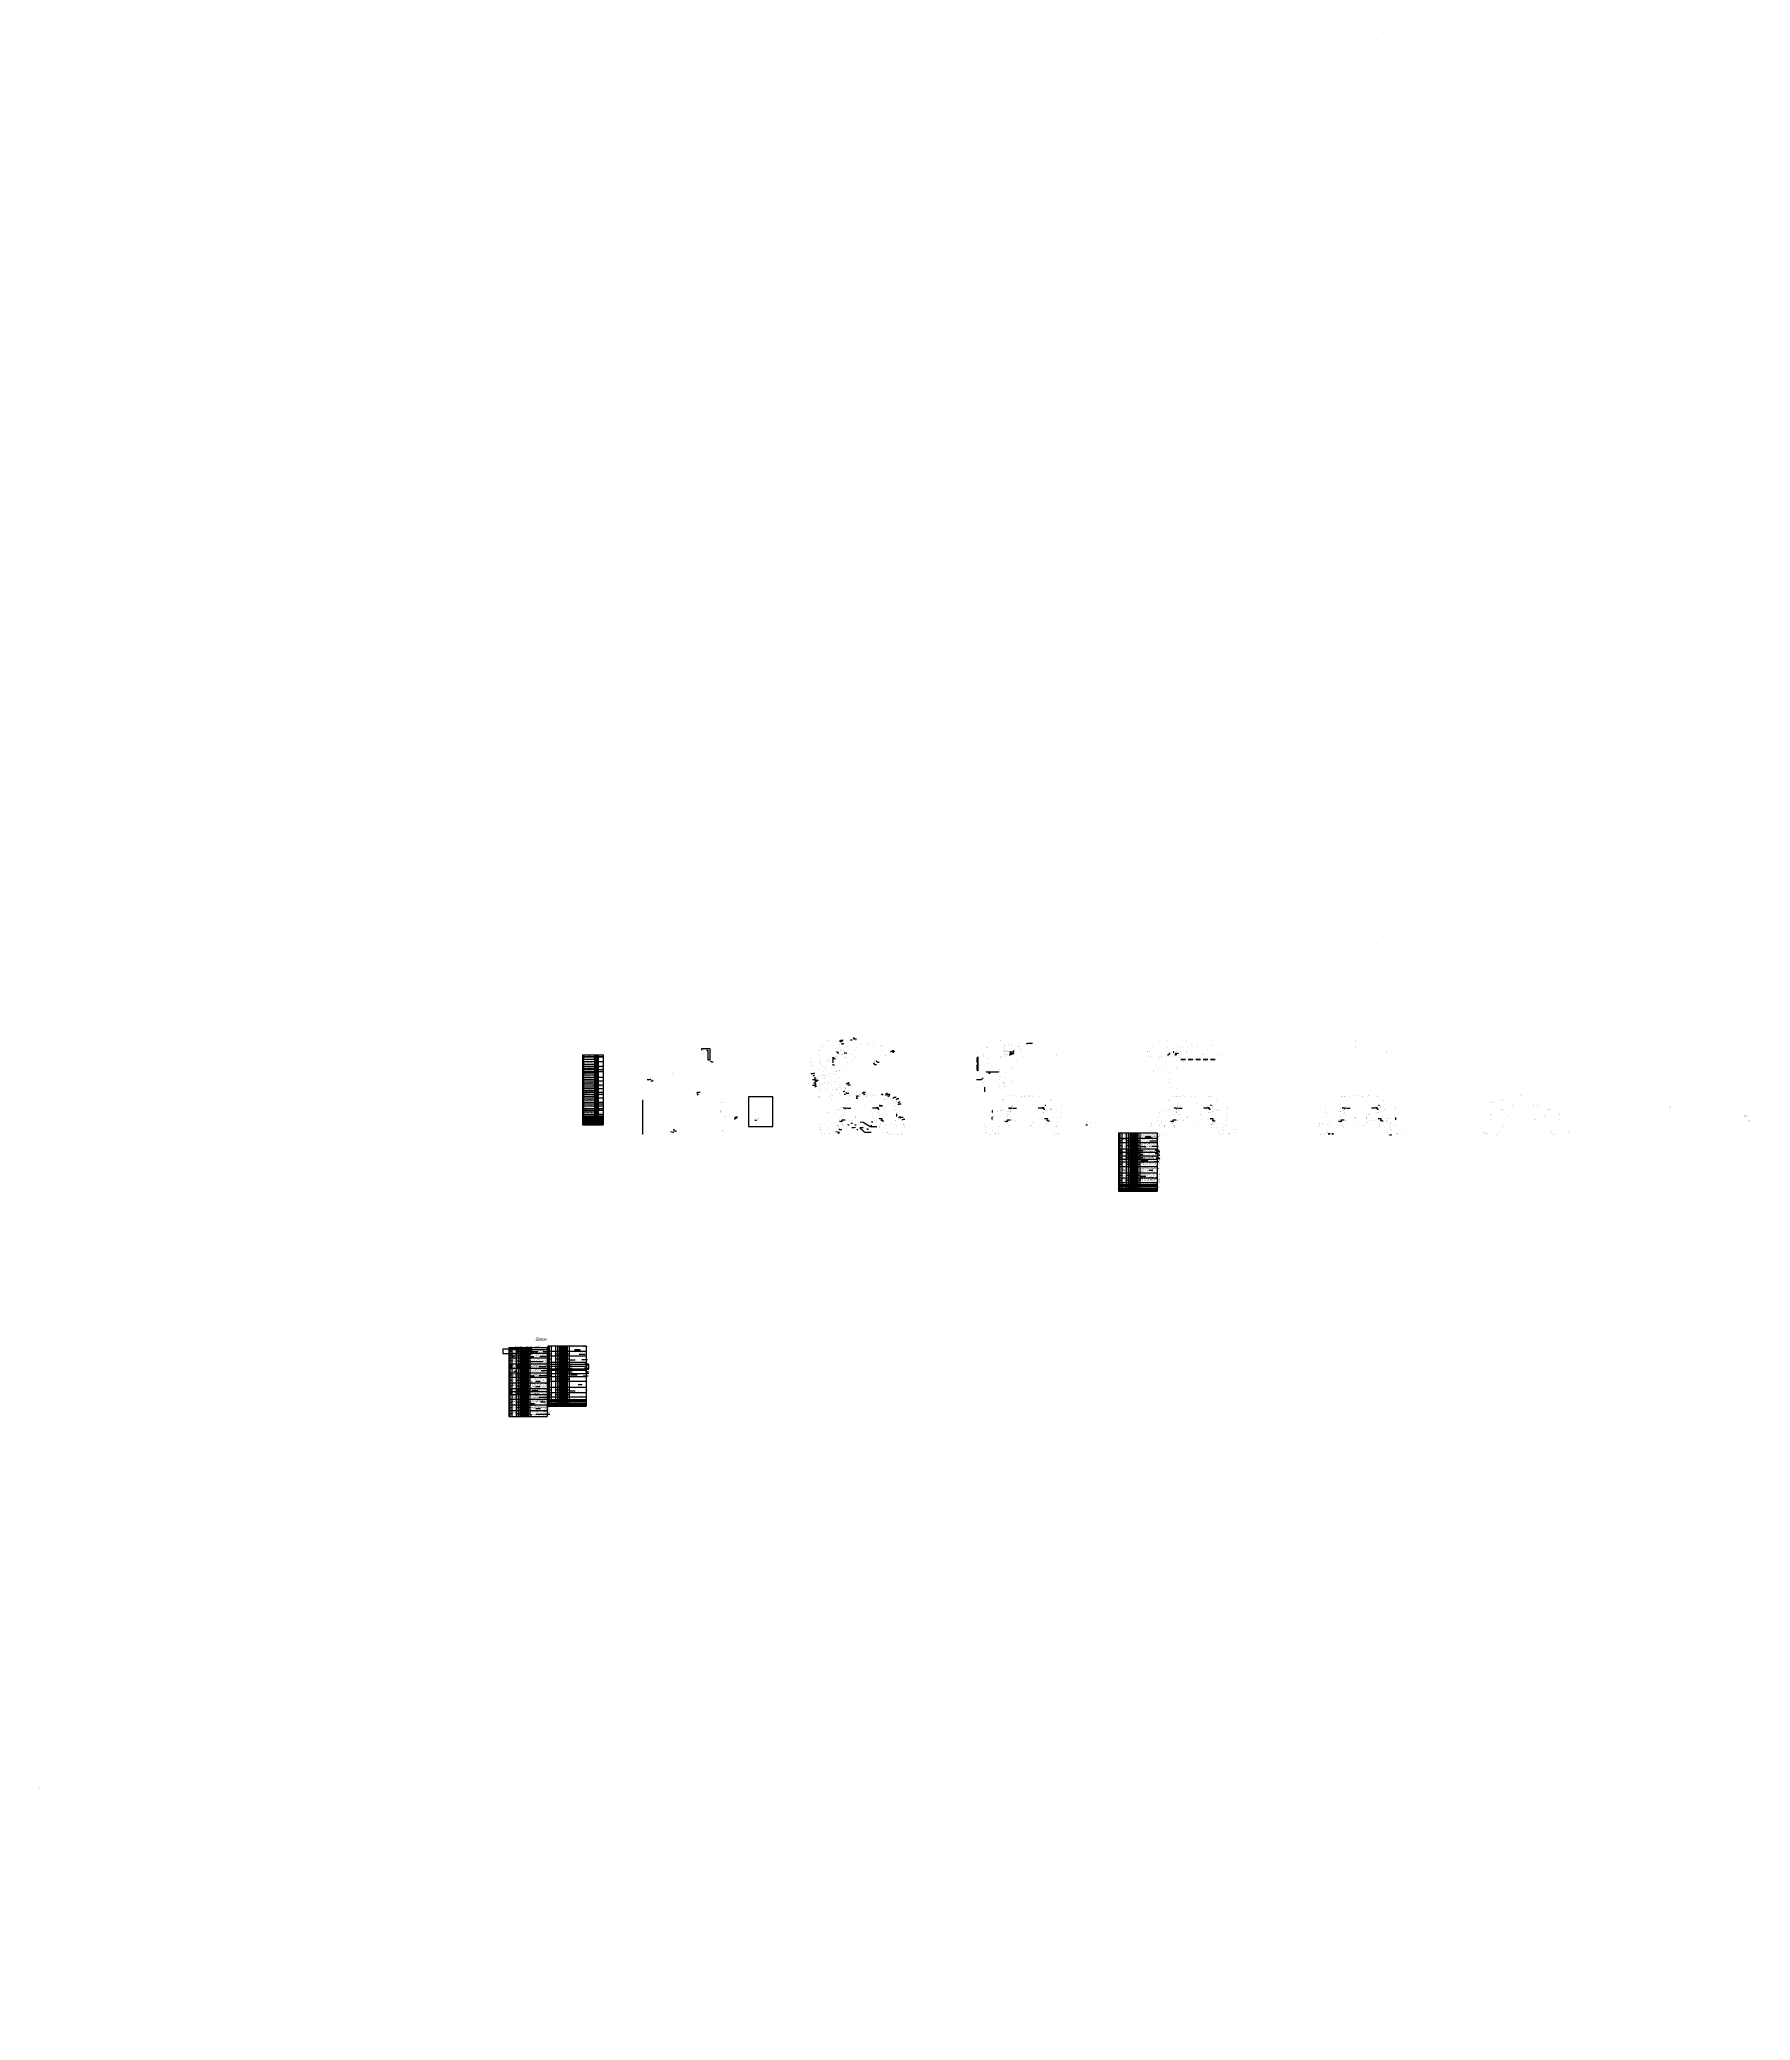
# Model space of a CAD drawing. Header units: millimetres. Extents: x -847489 to 546831, y -667201 to 947412.
import ezdxf
from ezdxf import colors
from ezdxf.entities.mleader import LeaderData, LeaderLine
from ezdxf.enums import TextEntityAlignment as Align
from ezdxf.math import Vec2, Vec3

# ---------------------------------------------------------------- set-up
doc = ezdxf.new("R2010")
doc.units = ezdxf.units.MM
doc.layers.add('PDF _0', color=7, linetype='Continuous')
doc.layers.add('АР_Таблицы', color=250, linetype='Continuous')
for name, color, linetype, lineweight in [('АР-Выноски', 5, 'Continuous', 5), ('АР.РД_Маркер_Двери', 76, 'Continuous', 15), ('АР_Выноски АПР', 5, 'Continuous', 5), ('АР_Перегородки сантехнические', 216, 'Continuous', 9), ('АР_Подоконники', 163, 'Continuous', 9), ('АР_Размеры нов.', 15, 'Continuous', 0), ('АР_Таблица отделки подвал', 250, 'Continuous', 15), ('АР_Штрих утеплитель', 250, 'Continuous', 13), ('Маркировка ОКОН на маркир. плане', 7, 'Continuous', 18)]:
    doc.layers.add(name, color=color, linetype=linetype, lineweight=lineweight)
doc.layers.add('АР_ПБ_Двери', color=7, linetype='Continuous', lineweight=15, true_color=0xdb0000)
doc.layers.add('Противопожарные', color=7, linetype='Continuous', lineweight=9, true_color=0xc92508)
doc.layers.add('АР_Текст', color=250, linetype='Continuous', lineweight=5, plot=False)
doc.styles.add('ICOCPEUR', font='isocpeur.ttf')
doc.styles.add('ISOCPEUR', font='isocpeur.ttf', dxfattribs={"width": 0.7})
doc.styles.add('ISOCPEUR_2', font='isocpeur.ttf', dxfattribs={"width": 0.9, "height": 300})
doc.styles.add('PDF ISOCPEUR', font='isocpeur.ttf')
doc.styles.get("Standard").update_dxf_attribs({"font": 'arial.ttf'})
doc.styles.add('Архитект', font='isocpeur.ttf', dxfattribs={"width": 0.8, "oblique": 8})
doc.styles.add('Архитектурный размер', font='isocpeur.ttf', dxfattribs={"width": 0.8, "oblique": 8})
doc.styles.add('ГОСТ 2.304', font='isocpeur.ttf', dxfattribs={"width": 0.7})
doc.dimstyles.new('ISO-25', dxfattribs={"dimtxt": 2.5, "dimasz": 2.5, "dimexe": 1.25, "dimexo": 0.625, "dimtad": 1, "dimtxsty": 'Standard', "dimcen": 2.5, "dimadec": 0, "dimazin": 0, "dimtfac": 1, "dimtmove": 0, "dimatfit": 3, "dimfxl": 1, "dimarcsym": 0})
doc.dimstyles.new('R_100', dxfattribs={"dimtxt": 270, "dimasz": 120, "dimexe": 100, "dimexo": 0, "dimgap": 60, "dimtad": 1, "dimdec": 0, "dimrnd": 5, "dimzin": 0, "dimdsep": 46, "dimtxsty": 'ISOCPEUR', "dimblk": 'ARCHTICK', "dimcen": 0, "dimdle": 100, "dimclrd": 256, "dimclre": 256, "dimclrt": 256, "dimadec": 0, "dimazin": 0, "dimtfac": 2, "dimtdec": 0, "dimtofl": 0, "dimtmove": 1, "dimatfit": 3, "dimfxl": 1, "dimtvp": 3, "dimtfill": 1, "dimtolj": 1, "dimtzin": 0, "dimarcsym": 0})

# ---------------------------------------------------------------- blocks, each defined once
blk = doc.blocks.new('*D12')
at = {"color": 0, "lineweight": -2, "transparency": 16777216}
for p, q in [((-76032, 106400), (-76032, 106024)), ((-76029, 106025), (-65995, 106025)), ((-65992, 106400), (-65992, 106024))]:
    blk.add_line(p, q, dxfattribs=at)
at = {"color": 0, "transparency": 16777216}
for points in [[(-76029, 106026), (-76029, 106025), (-76032, 106025)], [(-65995, 106026), (-65995, 106025), (-65992, 106025)]]:
    blk.add_solid(points, dxfattribs=at)
at = {"color": 0, "transparency": 16777216, "insert": (-71012, 106028), "char_height": 2.5, "attachment_point": 5, "bg_fill": 3, "box_fill_scale": 1.1, "bg_fill_color": 256, "bg_fill_true_color": 13158600, "bg_fill_transparency": 0}
blk.add_mtext('10039,47', dxfattribs=at)
blk = doc.blocks.new('*T14')
at = {"layer": 'АР_Текст', "color": 0, "lineweight": -2, "transparency": 16777216}
for p, q in [((0, -700), (16715, -700)), ((0, -700), (0, -1844)), ((0, -1844), (16715, -1844)), ((0, -2477), (0, -51428)), ((0, -4213), (12542, -4213)), ((0, -5949), (16715, -5949)), ((0, -8085), (12542, -8085)), ((0, -9821), (16715, -9821)), ((0, -11557), (12542, -11557)), ((0, -12524), (16715, -12524)), ((0, -15226), (11707, -15226)), ((600, -700), (600, -1844)), ((600, -2477), (600, -51428)), ((600, -14260), (16715, -14260)), ((9770, -700), (9770, -1844)), ((9770, -2477), (9770, -50878)), ((10558, -700), (10558, -1844)), ((10558, -2477), (10558, -51428)), ((11707, -700), (11707, -1844)), ((11707, -2477), (11707, -52148)), ((12542, -700), (12542, -1844)), ((12542, -2477), (12542, -18698)), ((16715, -700), (16715, -57547)), ((0, -16962), (12542, -16962)), ((0, -18698), (16715, -18698)), ((0, -21770), (16715, -21770)), ((0, -24890), (16715, -24890)), ((0, -26626), (12542, -26626)), ((0, -29745), (12542, -29745)), ((0, -31128), (16715, -31128)), ((600, -20434), (12542, -20434)), ((600, -23506), (12542, -23506)), ((600, -28009), (16715, -28009)), ((12542, -21770), (12542, -24890)), ((12542, -28009), (12542, -42222)), ((0, -32512), (16715, -32512)), ((0, -34248), (12542, -34248)), ((0, -37367), (12542, -37367)), ((0, -39103), (16715, -39103)), ((0, -42222), (16715, -42222)), ((0, -44358), (16715, -44358)), ((0, -45742), (16715, -45742)), ((0, -47125), (12542, -47125)), ((600, -35631), (16715, -35631)), ((600, -40486), (16715, -40486)), ((12542, -45742), (12542, -51428)), ((0, -48861), (16715, -48861)), ((0, -52148), (11707, -52148)), ((0, -52148), (0, -57547)), ((0, -52698), (9770, -52698)), ((0, -53610), (9770, -53610)), ((0, -54160), (9770, -54160)), ((0, -55001), (9770, -55001)), ((0, -55818), (9770, -55818)), ((0, -56635), (9770, -56635)), ((0, -57547), (9770, -57547)), ((600, -50878), (9770, -50878)), ((600, -52148), (600, -57547)), ((9770, -50878), (9770, -51428)), ((9770, -52148), (9770, -53610)), ((9770, -55001), (9770, -57547)), ((11707, -50244), (16715, -50244)), ((11707, -50878), (16715, -50878)), ((11707, -51428), (16715, -51428)), ((11707, -52698), (16715, -52698)), ((11707, -53610), (16715, -53610)), ((11707, -54160), (16715, -54160)), ((11707, -55001), (16715, -55001)), ((11707, -55818), (16715, -55818)), ((11707, -56635), (16715, -56635)), ((11707, -57547), (16715, -57547)), ((12542, -52148), (16715, -52148)), ((12542, -52148), (12542, -57547))]:
    blk.add_line(p, q, dxfattribs=at)
at = {"layer": 'АР_Текст', "color": 0, "linetype": 'ByBlock', "lineweight": -2, "transparency": 16777216}
for p, q in [((0, -1844), (0, -2477)), ((0, -14260), (600, -14260)), ((11707, -15226), (12542, -15226)), ((0, -20434), (600, -20434)), ((0, -23506), (600, -23506)), ((0, -28009), (600, -28009)), ((12542, -18698), (12542, -21770)), ((12542, -24890), (12542, -28009)), ((0, -35631), (600, -35631)), ((0, -40486), (600, -40486)), ((12542, -42222), (12542, -45742)), ((0, -50244), (11707, -50244)), ((0, -50878), (600, -50878)), ((0, -51428), (11707, -51428)), ((0, -51428), (0, -52148)), ((9770, -50878), (11707, -50878)), ((9770, -52698), (11707, -52698)), ((9770, -53610), (11707, -53610)), ((9770, -53610), (9770, -55001)), ((9770, -54160), (11707, -54160)), ((9770, -55001), (11707, -55001)), ((9770, -55818), (11707, -55818)), ((9770, -56635), (11707, -56635)), ((9770, -57547), (11707, -57547)), ((10558, -52148), (10558, -57547)), ((11707, -52148), (12542, -52148)), ((11707, -52148), (11707, -57547)), ((12542, -51428), (12542, -52148))]:
    blk.add_line(p, q, dxfattribs=at)
at = {"layer": 'АР_Текст', "color": 0, "linetype": 'ByBlock', "transparency": 16777216}
blk.add_line((0, -2477), (16715, -2477), dxfattribs=at)
at = {"layer": 'АР_Текст', "color": 0, "transparency": 16777216}
for s, insert, char_height, width, attachment_point, style in [('Ог/п-8', (300, -14743), 250, 500, 5, 'Архитектурный размер'), ('Ог/п-6', (300, -12040), 250, 500, 5, 'Архитектурный размер'), ('Марка', (300, -1272), 280, 500, 5, 'Архитектурный размер'), ('Ог-4', (300, -8953), 250, 300, 5, 'Архитектурный размер'), ('Ог-9', (300, -16094), 250, 500, 5, 'Архитектурный размер'), ('Ог-5', (300, -10689), 250, 300, 5, 'Архитектурный размер'), ('Ог-3', (300, -7017), 250, 300, 5, 'Архитектурный размер'), ('Ог-7', (300, -13392), 250, 500, 5, 'Архитектурный размер'), ('Ог-2', (300, -5081), 250, 300, 5, 'Архитектурный размер'), ('{\\C256;Ог-1}', (300, -3345), 250, 300, 5, 'Архитектурный размер'), ('Ограждения наружные из нержавеющей полированной стали: ', (150, -2160), 250, 16414.95, 4, 'Архитектурный размер'), ('Ограждение с поручнем на высоте 1200мм, ∅50х1,5                              -поручни на высоте 900 и{\\C256;\\c0; 500мм,} ∅50х1,5 с двух сторон                                                            -стойка {\\C256;опорная }(крепление в пол) труба Ø38х1,5мм с шагом 900мм;                                                                       {\\C256;\\c0;-заполнение из стоек ∅16х1,5 с шагом 100мм;                                           -ригель нижний на высоте 150мм, Ø38х1,5  \\C2; }', (700, -7017), 240, 8969.93, 4, 'Архитектурный размер'), ('Ограждение с поручнями на высоте 1200мм, 900мм,{\\C256;\\c0; 700мм}, ∅50х1,5                                                            -стойка {\\C256;опорная }(крепление в пол) труба Ø38х1,5мм с шагом 900мм;                                                                           {\\C256;\\c0;-заполнение из стоек ∅16х1,5 с шагом 100мм;                                           -ригель нижний на высоте 150мм, Ø38х1,5  \\C2; }', (700, -3345), 240, 8969.93, 4, 'Архитектурный размер'), ('Ограждение с поручнями на высоте 1200мм, 900мм,{\\C256;\\c0; 700мм}, ∅50х1,5                                                            -стойка {\\C256;опорная }(крепление в пол) труба Ø38х1,5мм с шагом 900мм;                                                                           {\\C256;\\c0;-заполнение из стоек ∅16х1,5 с шагом 100мм;                                           -ригель нижний на высоте 150мм, Ø38х1,5  \\C2; }', (700, -5081), 240, 8969.93, 4, 'Архитектурный размер'), ('Ограждение с поручнями на высоте 1200мм, 900мм, {\\C256;\\c0;500мм,} ∅50х1,5                                                            -стойка {\\C256;опорная }(крепление в пол) труба Ø38х1,5мм с шагом 900мм;                                                   {\\C256;\\c0;-заполнение из стоек ∅16х1,5 с шагом 100мм;                                           -ригель нижний на высоте 150мм, Ø38х1,5  \\C2; }', (700, -8953), 240, 8969.93, 4, 'Архитектурный размер'), ('Ограждение с поручнем на высоте 1200мм{\\C256;\\c0;,} ∅50х1,5                                                            -стойка {\\C256;опорная }(крепление в пол) труба Ø38х1,5мм с шагом 900мм;                                                                     {\\C256;\\c0;-заполнение из стоек ∅16х1,5 с шагом 100мм;                                           -ригель нижний на высоте 150мм, Ø38х1,5  \\C2; }', (700, -10689), 240, 8969.93, 4, 'Архитектурный размер'), ('Ограждение с поручнями на высоте 1200мм, 900мм, {\\C256;\\c0;500мм,} ∅50х1,5                                                            -стойка {\\C256;опорная }(крепление в пол) труба Ø38х1,5мм с шагом 900мм;                                                   {\\C256;\\c0;-заполнение из стоек ∅16х1,5 с шагом 100мм;                                           -ригель нижний на высоте 150мм, Ø38х1,5  \\C2; }', (700, -13392), 240, 8969.93, 4, 'Архитектурный размер'), ('Ограждение с поручнем на высоте 900мм{\\C256;\\c0;,} ∅50х1,5                                                            -стойка {\\C256;опорная }(крепление в пол) труба Ø38х1,5мм с шагом 900мм;                                                   {\\C256;\\c0;-заполнение из стоек ∅16х1,5 с шагом 100мм;                                           -ригель нижний на высоте 150мм, Ø38х1,5  \\C2; }', (700, -16094), 240, 8969.93, 4, 'Архитектурный размер'), ('-Поручень на высоте 900мм{\\C256;\\c0;,} ∅50х1,5                                                            {\\C256;\\c0; \\C2; }', (700, -12040), 240, 8969.93, 4, 'Архитектурный размер'), ('-Поручень на высоте 900мм{\\C256;\\c0;,} ∅50х1,5                                                            {\\C256;\\c0; \\C2; }', (700, -14743), 240, 8969.93, 4, 'Архитектурный размер'), ('Ведомость наружных металических элементов', (5279, -350), 300, 10258.21, 5, 'Архитектурный размер'), ('Описание', (5185, -1272), 280, 8869.93, 5, 'Архитектурный размер'), ('Кол., шт', (10164, -1272), 280, 688.28, 5, 'Архитектурный размер'), ('2', (10164, -13392), 250, 488.28, 5, 'Архитектурный размер'), ('5', (10164, -7017), 250, 488.28, 5, 'Архитектурный размер'), ('1', (10164, -3345), 250, 488.28, 5, 'Архитектурный размер'), ('1', (10164, -5081), 250, 488.28, 5, 'Архитектурный размер'), ('1', (10164, -8953), 250, 488.28, 5, 'Архитектурный размер'), ('1', (10164, -10689), 250, 488.28, 5, 'Архитектурный размер'), ('1', (10164, -12040), 250, 488.28, 5, 'Архитектурный размер'), ('1', (10164, -14743), 250, 488.28, 5, 'Архитектурный размер'), ('1', (10164, -16094), 250, 488.28, 5, 'Архитектурный размер'), ('Общая длина', (11132, -1272), 280, 1048.44, 5, 'Архитектурный размер'), ('13.4', (11132, -3345), 250, 848.44, 5, 'Архитектурный размер'), ('16.3', (11132, -5081), 250, 848.44, 5, 'Архитектурный размер'), ('4.8', (11132, -13392), 250, 848.44, 5, 'Архитектурный размер'), ('5.6', (11132, -12040), 250, 848.44, 5, 'Архитектурный размер'), ('2.7', (11132, -8953), 250, 848.44, 5, 'Архитектурный размер'), ('6.2', (11132, -7017), 250, 848.44, 5, 'Архитектурный размер'), ('3.1', (11132, -14743), 250, 848.44, 5, 'Архитектурный размер'), ('2.1', (11132, -10689), 250, 848.44, 5, 'Архитектурный размер'), ('1.5', (11132, -16094), 250, 848.44, 5, 'Архитектурный размер'), ('Ед. изм', (12124, -1272), 280, 735.08, 5, 'Архитектурный размер'), ('м.п.', (12124, -3345), 250, 535.08, 5, 'Архитектурный размер'), ('м.п.', (12124, -5081), 250, 535.08, 5, 'Архитектурный размер'), ('м.п.', (12124, -7017), 250, 535.08, 5, 'Архитектурный размер'), ('м.п.', (12124, -8953), 250, 535.08, 5, 'Архитектурный размер'), ('м.п.', (12124, -10689), 250, 535.08, 5, 'Архитектурный размер'), ('м.п.', (12124, -12040), 250, 535.08, 5, 'Архитектурный размер'), ('м.п.', (12124, -13392), 250, 535.08, 5, 'Архитектурный размер'), ('м.п.', (12124, -14743), 250, 535.08, 5, 'Архитектурный размер'), ('м.п.', (12124, -16094), 250, 535.08, 5, 'Архитектурный размер'), ('Входная группа №2, выход из подвала', (14628, -11172), 250, 3873.22, 5, 'Архитектурный размер'), ('Входная группа №4 выход из подвала ', (14628, -16479), 250, 3873.22, 5, 'Архитектурный размер'), ('Входная группа №1, пандус', (14628, -4213), 250, 3873.22, 5, 'Архитектурный размер'), ('Входная группа №3 ', (14628, -13392), 250, 3873.22, 5, 'Архитектурный размер'), ('Входная группа №1', (14628, -7885), 250, 3873.22, 5, 'Архитектурный размер'), ('Примечания', (14628, -1272), 280, 4073.22, 5, 'Архитектурный размер'), ('Ог/п-18', (300, -30437), 250, 500, 5, 'Архитектурный размер'), ('Ог/п-14', (300, -24198), 250, 500, 5, 'Архитектурный размер'), ('Ог/п-19', (300, -31820), 250, 500, 5, 'Архитектурный размер'), ('Ог/п-16', (300, -27317), 250, 500, 5, 'Архитектурный размер'), ('Ог-15', (300, -25758), 250, 500, 5, 'Архитектурный размер'), ('Ог-13', (300, -22638), 250, 500, 5, 'Архитектурный размер'), ('Ог-17', (300, -28877), 250, 500, 5, 'Архитектурный размер'), ('Ог-10', (300, -17830), 250, 500, 5, 'Архитектурный размер'), ('Ог-12', (300, -21102), 250, 500, 5, 'Архитектурный размер'), ('Ог-11', (300, -19566), 250, 500, 5, 'Архитектурный размер'), ('Ограждение с поручнем на высоте 1200мм от земли{\\C256;\\c0;,} ∅50х1,5                                                         -стойка {\\C256;опорная }(крепление в пол) труба Ø38х1,5мм с шагом 900мм;                                                   {\\C256;\\c0;-заполнение из стоек ∅16х1,5 с шагом 100мм;                                           -ригель нижний на высоте 150мм, Ø38х1,5  \\C2; }', (700, -17830), 240, 8969.93, 4, 'Архитектурный размер'), ('Ограждение с поручнем на высоте 1200мм от земли{\\C256;\\c0;,} ∅50х1,5                                                         -стойка {\\C256;опорная }(крепление в пол) труба Ø38х1,5мм с шагом 900мм;                                                   {\\C256;\\c0;-заполнение из стоек ∅16х1,5 с шагом 100мм;                                           -ригель нижний на высоте 150мм, Ø38х1,5  \\C2; }', (700, -19566), 240, 8969.93, 4, 'Архитектурный размер'), ('Калитка высотой 1200мм                                                   -Поручень на высоте 1200мм от земли{\\C256;\\c0;,} ∅50х1,5                                                         -стойка {\\C256;опорная }(крепление в пол) труба Ø38х1,5мм с шагом 900мм;', (700, -21102), 240, 8969.93, 4, 'Архитектурный размер'), ('Ограждение с поручнями на высоте 1200мм, 900мм, {\\C256;\\c0;500мм,} ∅50х1,5                                                            -стойка {\\C256;опорная }(крепление в пол) труба Ø38х1,5мм с шагом 900мм;                                                   {\\C256;\\c0;-заполнение из стоек ∅16х1,5 с шагом 100мм;                                           -ригель нижний на высоте 150мм, Ø38х1,5  \\C2; }', (700, -22638), 240, 8969.93, 4, 'Архитектурный размер'), ('Ограждение с поручнями на высоте 1200мм, 900мм, {\\C256;\\c0;500мм,} ∅50х1,5                                                            -стойка {\\C256;опорная }(крепление в пол) труба Ø38х1,5мм с шагом 900мм;                                                   {\\C256;\\c0;-заполнение из стоек ∅16х1,5 с шагом 100мм;                                           -ригель нижний на высоте 150мм, Ø38х1,5  \\C2; }', (700, -25758), 240, 8969.93, 4, 'Архитектурный размер'), ('Ограждение с поручнями на высоте 1200мм, 900мм, {\\C256;\\c0;500мм,} ∅50х1,5;                                                            -стойка {\\C256;опорная }(крепление в пол) труба Ø38х1,5мм с шагом 900мм;                                                   {\\C256;\\c0;-заполнение из стоек ∅16х1,5 с шагом 100мм;                                           -ригель нижний на высоте 150мм, Ø38х1,5  \\C2; }', (700, -28877), 240, 8969.93, 4, 'Архитектурный размер'), ('Ограждение с поручнями на высоте 1200мм, 900мм, {\\C256;\\c0;500мм,} ∅50х1,5                                                            -стойка {\\C256;опорная }(крепление в пол) труба Ø38х1,5мм с шагом 900мм;                                                   {\\C256;\\c0;-заполнение из стоек ∅16х1,5 с шагом 100мм;                                           -ригель нижний на высоте 150мм, Ø38х1,5  \\C2; }', (700, -33380), 240, 8969.93, 4, 'Архитектурный размер'), ('-Поручень двойной на высоте 900мм и {\\C256;\\c0;500мм,} ∅50х1,5                                                            {\\C256;\\c0;  \\C2; }', (700, -24198), 240, 8969.93, 4, 'Архитектурный размер'), ('-Поручень двойной на высоте 900мм и {\\C256;\\c0;500мм,} ∅50х1,5                                                            {\\C256;\\c0;  \\C2; }', (700, -27317), 240, 8969.93, 4, 'Архитектурный размер'), ('-Поручень двойной на высоте 900мм и {\\C256;\\c0;500мм,} ∅50х1,5                                                            {\\C256;\\c0;  \\C2; }', (700, -30437), 240, 8969.93, 4, 'Архитектурный размер'), ('-Поручень на высоте 900мм{\\C256;\\c0;,} ∅50х1,5                                                            {\\C256;\\c0; \\C2; }', (700, -31820), 240, 8969.93, 4, 'Архитектурный размер'), ('1', (10164, -17830), 250, 488.28, 5, 'Архитектурный размер'), ('1', (10164, -19566), 250, 488.28, 5, 'Архитектурный размер'), ('1', (10164, -21102), 250, 488.28, 5, 'Архитектурный размер'), ('1', (10164, -22638), 250, 488.28, 5, 'Архитектурный размер'), ('1', (10164, -24198), 250, 488.28, 5, 'Архитектурный размер'), ('1', (10164, -25758), 250, 488.28, 5, 'Архитектурный размер'), ('1', (10164, -27317), 250, 488.28, 5, 'Архитектурный размер'), ('1', (10164, -28877), 250, 488.28, 5, 'Архитектурный размер'), ('1', (10164, -30437), 250, 488.28, 5, 'Архитектурный размер'), ('1', (10164, -31820), 250, 488.28, 5, 'Архитектурный размер'), ('3.5', (11132, -30437), 250, 848.44, 5, 'Архитектурный размер'), ('2.9', (11132, -19566), 250, 848.44, 5, 'Архитектурный размер'), ('2.9', (11132, -21102), 250, 848.44, 5, 'Архитектурный размер'), ('2.5', (11132, -24198), 250, 848.44, 5, 'Архитектурный размер'), ('3.0', (11132, -27317), 250, 848.44, 5, 'Архитектурный размер'), ('4.0', (11132, -22638), 250, 848.44, 5, 'Архитектурный размер'), ('6.6', (11132, -25758), 250, 848.44, 5, 'Архитектурный размер'), ('1.6', (11132, -17830), 250, 848.44, 5, 'Архитектурный размер'), ('1.7', (11132, -31820), 250, 848.44, 5, 'Архитектурный размер'), ('7.1', (11132, -28877), 250, 848.44, 5, 'Архитектурный размер'), ('м.п.', (12124, -17830), 250, 535.08, 5, 'Архитектурный размер'), ('м.п.', (12124, -19566), 250, 535.08, 5, 'Архитектурный размер'), ('м.п.', (12124, -21102), 250, 535.08, 5, 'Архитектурный размер'), ('м.п.', (12124, -22638), 250, 535.08, 5, 'Архитектурный размер'), ('м.п.', (12124, -24198), 250, 535.08, 5, 'Архитектурный размер'), ('м.п.', (12124, -25758), 250, 535.08, 5, 'Архитектурный размер'), ('м.п.', (12124, -27317), 250, 535.08, 5, 'Архитектурный размер'), ('м.п.', (12124, -28877), 250, 535.08, 5, 'Архитектурный размер'), ('м.п.', (12124, -30437), 250, 535.08, 5, 'Архитектурный размер'), ('м.п.', (12124, -31820), 250, 535.08, 5, 'Архитектурный размер'), ('Входная группа №5, дебаркадер ', (14628, -20234), 250, 3873.22, 5, 'Архитектурный размер'), ('Входная группа №9 выход из подвала', (14628, -31820), 250, 3873.22, 5, 'Архитектурный размер'), ('Входная группа №8 ', (14628, -29569), 250, 3873.22, 5, 'Архитектурный размер'), ('Входная группа №6 ', (14628, -23330), 250, 3873.22, 5, 'Архитектурный размер'), ('Входная группа №7 ', (14628, -26449), 250, 3873.22, 5, 'Архитектурный размер'), ('Ог/п-24', (300, -39795), 250, 500, 5, 'Архитектурный размер'), ('Ог/п-28', (300, -46433), 250, 500, 5, 'Архитектурный размер'), ('Ог/п-27', (300, -45050), 250, 500, 5, 'Архитектурный размер'), ('Ог/п-21', (300, -34939), 250, 500, 5, 'Архитектурный размер'), ('Ог-29', (300, -47993), 250, 500, 5, 'Архитектурный размер'), ('Ог-25', (300, -41354), 250, 500, 5, 'Архитектурный размер'), ('Ог-26', (300, -43290), 250, 500, 5, 'Архитектурный размер'), ('Ог-23', (300, -38235), 250, 500, 5, 'Архитектурный размер'), ('Ог-20', (300, -33380), 250, 500, 5, 'Архитектурный размер'), ('Ог-22', (300, -36499), 250, 500, 5, 'Архитектурный размер'), ('Ограждение с поручнями на высоте 1200мм, ∅50х1,5                              -поручни на высоте 900 и{\\C256;\\c0; 500мм,} ∅50х1,5 с двух сторон;                                                            -стойка {\\C256;опорная }(крепление в пол) труба Ø38х1,5мм с шагом 900мм;                                                                            {\\C256;\\c0;-заполнение из стоек ∅16х1,5 с шагом 100мм ;                                          -ригель нижний на высоте 150м, Ø38х1,5  \\C2; }', (700, -43290), 240, 8969.93, 4, 'Архитектурный размер'), ('Ограждение с поручнями на высоте 1200мм, 900мм, {\\C256;\\c0;500мм,} ∅50х1,5                                                            -стойка {\\C256;опорная }(крепление в пол) труба Ø38х1,5мм с шагом 900мм;                                                   {\\C256;\\c0;-заполнение из стоек ∅16х1,5 с шагом 100мм;                                           -ригель нижний на высоте 150мм, Ø38х1,5  \\C2; }', (700, -36499), 240, 8969.93, 4, 'Архитектурный размер'), ('Ограждение с поручнями на высоте 1200мм, 900мм, {\\C256;\\c0;500мм,} ∅50х1,5                                                            -стойка {\\C256;опорная }(крепление в пол) труба Ø38х1,5мм с шагом 900мм;                                                   {\\C256;\\c0;-заполнение из стоек ∅16х1,5 с шагом 100мм;                                           -ригель нижний на высоте 150мм, Ø38х1,5  \\C2; }', (700, -38235), 240, 8969.93, 4, 'Архитектурный размер'), ('Ограждение с поручнями на высоте 1200мм, 900мм, {\\C256;\\c0;500мм,} ∅50х1,5                                                            -стойка {\\C256;опорная }(крепление в пол) труба Ø38х1,5мм с шагом 900мм;                                                   {\\C256;\\c0;-заполнение из стоек ∅16х1,5 с шагом 100мм;                                          -ригель нижний на высоте 150мм, Ø38х1,5  \\C2; }', (700, -41354), 240, 8969.93, 4, 'Архитектурный размер'), ('Ограждение с поручнями на высоте 1200мм, 900мм,{\\C256;\\c0; 500мм,} ∅50х1,5                                                           -стойка {\\C256;опорная }(крепление в пол) труба Ø38х1,5мм с шагом 900мм;                                                   {\\C256;\\c0;-заполнение из стоек ∅16х1,5 с шагом 100мм;                                          -ригель нижний на высоте 150мм, Ø38х1,5  \\C2; }', (700, -47993), 240, 8969.93, 4, 'Архитектурный размер'), ('-Поручень двойной на высоте 900мм и {\\C256;\\c0;500мм,} ∅50х1,5                                                            {\\C256;\\c0;  \\C2; }', (700, -34939), 240, 8969.93, 4, 'Архитектурный размер'), ('-Поручень на высоте 900мм{\\C256;\\c0;,} ∅50х1,5                                                            {\\C256;\\c0; \\C2; }', (700, -39795), 240, 8969.93, 4, 'Архитектурный размер'), ('-Поручень двойной на высоте 900мм и {\\C256;\\c0;500мм,} ∅50х1,5                                                            {\\C256;\\c0;  \\C2; }', (700, -45050), 240, 8969.93, 4, 'Архитектурный размер'), ('-Поручень двойной на высоте 900мм и {\\C256;\\c0;500мм,} ∅50х1,5                                                            {\\C256;\\c0;  \\C2; }', (700, -46433), 240, 8969.93, 4, 'Архитектурный размер'), ('1', (10164, -33380), 250, 488.28, 5, 'Архитектурный размер'), ('1', (10164, -34939), 250, 488.28, 5, 'Архитектурный размер'), ('1', (10164, -36499), 250, 488.28, 5, 'Архитектурный размер'), ('1', (10164, -38235), 250, 488.28, 5, 'Архитектурный размер'), ('1', (10164, -39795), 250, 488.28, 5, 'Архитектурный размер'), ('1', (10164, -41354), 250, 488.28, 5, 'Архитектурный размер'), ('1', (10164, -43290), 250, 488.28, 5, 'Архитектурный размер'), ('1', (10164, -45050), 250, 488.28, 5, 'Архитектурный размер'), ('1', (10164, -46433), 250, 488.28, 5, 'Архитектурный размер'), ('1', (10164, -47993), 250, 488.28, 5, 'Архитектурный размер'), ('4.4', (11132, -41354), 250, 848.44, 5, 'Архитектурный размер'), ('2.4', (11132, -45050), 250, 848.44, 5, 'Архитектурный размер'), ('4.5', (11132, -38235), 250, 848.44, 5, 'Архитектурный размер'), ('2.5', (11132, -39795), 250, 848.44, 5, 'Архитектурный размер'), ('3.3', (11132, -34939), 250, 848.44, 5, 'Архитектурный размер'), ('4.7', (11132, -36499), 250, 848.44, 5, 'Архитектурный размер'), ('8,7', (11132, -47993), 250, 848.44, 5, 'Архитектурный размер'), ('2.2', (11132, -43290), 250, 848.44, 5, 'Архитектурный размер'), ('3.1', (11132, -46433), 250, 848.44, 5, 'Архитектурный размер'), ('7.0', (11132, -33380), 250, 848.44, 5, 'Архитектурный размер'), ('м.п.', (12124, -33380), 250, 535.08, 5, 'Архитектурный размер'), ('м.п.', (12124, -34939), 250, 535.08, 5, 'Архитектурный размер'), ('м.п.', (12124, -36499), 250, 535.08, 5, 'Архитектурный размер'), ('м.п.', (12124, -38235), 250, 535.08, 5, 'Архитектурный размер'), ('м.п.', (12124, -39795), 250, 535.08, 5, 'Архитектурный размер'), ('м.п.', (12124, -41354), 250, 535.08, 5, 'Архитектурный размер'), ('м.п.', (12124, -43290), 250, 535.08, 5, 'Архитектурный размер'), ('м.п.', (12124, -45050), 250, 535.08, 5, 'Архитектурный размер'), ('м.п.', (12124, -46433), 250, 535.08, 5, 'Архитектурный размер'), ('м.п.', (12124, -47993), 250, 535.08, 5, 'Архитектурный размер'), ('Входная группа №12                      выход из подвала', (14628, -39795), 250, 3873.22, 5, 'Архитектурный размер'), ('Входная группа №14', (14628, -47301), 250, 3873.22, 5, 'Архитектурный размер'), ('Входная группа №13', (14628, -41354), 250, 3873.22, 5, 'Архитектурный размер'), ('Входная группа №13', (14628, -43290), 250, 3873.22, 5, 'Архитектурный размер'), ('Входная группа №13', (14628, -45050), 250, 3873.22, 5, 'Архитектурный размер'), ('Входная группа №10', (14628, -34071), 250, 3873.22, 5, 'Архитектурный размер'), ('Входная группа №11', (14628, -37367), 250, 3873.22, 5, 'Архитектурный размер'), ('Ог/п-30', (300, -49553), 250, 500, 5, 'Архитектурный размер'), ('-Поручень на высоте 900мм{\\C256;\\c0;,} ∅50х1,5                                                            {\\C256;\\c0; \\C2; }', (700, -49553), 240, 8969.93, 4, 'Архитектурный размер'), ('-Ограждение с поручнями на высоте 1200мм, 900мм,{\\C256;\\c0; 700мм}, ∅50х1,5                                                            {\\C256;\\c0; \\C2; }', (800, -52423), 240, 8769.93, 4, 'Архитектурный размер'), ('-Ограждение с поручнем на высоте 1200мм, ∅50х1,5                              -поручни на высоте 900 и{\\C256;\\c0; 500мм,} ∅50х1,5 с двух сторон                                                            {\\C256;\\c0; \\C2; }', (800, -53154), 240, 8769.93, 4, 'Архитектурный размер'), ('-Ограждение с поручнями на высоте 1200мм, 900мм, {\\C256;\\c0;500мм,} ∅50х1,5                                                            {\\C256;\\c0; \\C2; }', (800, -53885), 240, 8769.93, 4, 'Архитектурный размер'), ('-Ограждение с поручнем на высоте 1200мм, ∅50х1,5 с калиткой                                                       {\\C256;\\c0; \\C2; }', (800, -54580), 240, 8769.93, 4, 'Архитектурный размер'), ('-Ограждение с поручнем на высоте 900мм{\\C256;\\c0;,} ∅50х1,5                                                            {\\C256;\\c0; \\C2; }', (800, -55410), 240, 8769.93, 4, 'Архитектурный размер'), ('-Поручень двойной на высоте 900мм и {\\C256;\\c0;500мм,} ∅50х1,5                                                            {\\C256;\\c0;  \\C2; }', (800, -56226), 240, 8769.93, 4, 'Архитектурный размер'), ('-Поручень на высоте 900мм{\\C256;\\c0;,} ∅50х1,5                                                            {\\C256;\\c0; \\C2; }', (800, -57091), 240, 8769.93, 4, 'Архитектурный размер'), ('1', (10164, -49553), 250, 488.28, 5, 'Архитектурный размер'), ('138.0', (11132, -51153), 250, 848.44, 5, 'Архитектурный размер'), ('29.7', (11132, -52423), 250, 1128.44, 5, 'ISOCPEUR_2'), ('18.8', (11132, -57091), 250, 1128.44, 5, 'ISOCPEUR_2'), ('17.8', (11132, -56226), 250, 1128.44, 5, 'ISOCPEUR_2'), ('48.1', (11132, -53885), 250, 1128.44, 5, 'ISOCPEUR_2'), ('Итого:{\\C256;\\c0; \\C2; }', (11607, -51788), 240, 11506.65, 6, 'Архитектурный размер'), ('4.6', (11132, -55410), 250, 1128.44, 5, 'ISOCPEUR_2'), ('5.8', (11132, -54580), 250, 1128.44, 5, 'ISOCPEUR_2'), ('8.4', (11132, -53154), 250, 1128.44, 5, 'ISOCPEUR_2'), ('3.7', (11132, -49553), 250, 848.44, 5, 'Архитектурный размер'), ('м.п.', (12124, -49553), 250, 535.08, 5, 'Архитектурный размер'), ('м.п.', (12124, -52423), 250, 535.08, 5, 'Архитектурный размер'), ('м.п.', (12124, -53154), 250, 535.08, 5, 'Архитектурный размер'), ('м.п.', (12124, -53885), 250, 535.08, 5, 'Архитектурный размер'), ('м.п.', (12124, -54580), 250, 535.08, 5, 'Архитектурный размер'), ('м.п.', (12124, -55410), 250, 535.08, 5, 'Архитектурный размер'), ('м.п.', (12124, -56226), 250, 535.08, 5, 'Архитектурный размер'), ('м.п.', (12124, -57091), 250, 535.08, 5, 'Архитектурный размер'), ('Входные группы №5 дебаркадер', (14628, -54580), 250, 4073.22, 5, 'Архитектурный размер'), ('Входная группа №15 выход из подвала', (14628, -49553), 250, 3873.22, 5, 'Архитектурный размер'), ('Входные группы №2, №4, №9, №12, №15 (выходы из подвала) ', (14628, -57091), 240, 4073.22, 5, 'Архитектурный размер'), ('Входная группа №6, №7, №8, №10, №13, №14', (14628, -56226), 250, 4133.22, 5, 'Архитектурный размер'), ('Входная группа №1, пандус', (14628, -52423), 250, 3873.22, 5, 'Архитектурный размер'), ('Входные группы №1, №13', (14628, -53154), 250, 4073.22, 5, 'Архитектурный размер'), ('Входные группы №2, №4 (выходы из подвала) ', (14628, -55410), 250, 4073.22, 5, 'Архитектурный размер')]:
    blk.add_mtext(s, dxfattribs=dict(at, insert=insert, char_height=char_height, width=width, attachment_point=attachment_point, style=style))
blk = doc.blocks.new('*D18')
at = {"layer": 'PDF _0', "color": 0, "lineweight": -2, "transparency": 16777216}
for p, q in [((-355535, 82686), (-356157, 82686)), ((-356155, 82683), (-356155, 55208)), ((-355535, 55206), (-356157, 55206))]:
    blk.add_line(p, q, dxfattribs=at)
at = {"layer": 'PDF _0', "color": 0, "transparency": 16777216}
for points in [[(-356156, 82683), (-356155, 82683), (-356155, 82686)], [(-356156, 55208), (-356155, 55208), (-356155, 55206)]]:
    blk.add_solid(points, dxfattribs=at)
at = {"layer": 'PDF _0', "color": 0, "transparency": 16777216, "insert": (-356157, 68946), "char_height": 2.5, "attachment_point": 5, "rotation": 90, "bg_fill": 3, "box_fill_scale": 1.1, "bg_fill_color": 256, "bg_fill_true_color": 13158600, "bg_fill_transparency": 0}
blk.add_mtext('27480', dxfattribs=at)
blk = doc.blocks.new('_ArchTick')
at = {"color": 0, "linetype": 'ByBlock', "const_width": 0.15}
blk.add_lwpolyline([(-0.5, -0.5), (0.5, 0.5)], dxfattribs=at)
blk = doc.blocks.new('*D37')
at = {"layer": 'АР_Размеры нов.', "lineweight": -2, "ltscale": 100, "transparency": 16777216}
for p, q in [((252761, 54586), (254131, 54586)), ((252861, 54946), (252861, 54486)), ((254031, 54946), (254031, 54486))]:
    blk.add_line(p, q, dxfattribs=at)
at = {"layer": 'АР_Размеры нов.', "lineweight": -2, "ltscale": 100, "transparency": 16777216, "xscale": 120, "yscale": 120, "zscale": 120, "rotation": 180}
blk.add_blockref('_ArchTick', (252861, 54586), dxfattribs=at)
at = {"layer": 'АР_Размеры нов.', "lineweight": -2, "ltscale": 100, "transparency": 16777216, "xscale": 120, "yscale": 120, "zscale": 120}
blk.add_blockref('_ArchTick', (254031, 54586), dxfattribs=at)
at = {"layer": 'АР_Размеры нов.', "ltscale": 100, "transparency": 16777216, "insert": (253446, 54781), "char_height": 270, "attachment_point": 5, "style": 'ISOCPEUR'}
blk.add_mtext('\\A1;1170', dxfattribs=at)
blk = doc.blocks.new('*D34')
at = {"layer": 'АР_Размеры нов.', "lineweight": -2, "ltscale": 100, "transparency": 16777216}
for p, q in [((257336, 68621), (258022, 68621)), ((257336, 67451), (258022, 67451)), ((257922, 67351), (257922, 68721))]:
    blk.add_line(p, q, dxfattribs=at)
at = {"layer": 'АР_Размеры нов.', "lineweight": -2, "ltscale": 100, "transparency": 16777216, "xscale": 120, "yscale": 120, "zscale": 120}
for p, rotation in [((257922, 68621), 90), ((257922, 67451), 270)]:
    blk.add_blockref('_ArchTick', p, dxfattribs=dict(at, rotation=rotation))
at = {"layer": 'АР_Размеры нов.', "ltscale": 100, "transparency": 16777216, "insert": (257727, 68036), "char_height": 270, "attachment_point": 5, "rotation": 90, "style": 'ISOCPEUR'}
blk.add_mtext('\\A1;1170', dxfattribs=at)
blk = doc.blocks.new('*D35')
at = {"layer": 'АР_Размеры нов.', "lineweight": -2, "ltscale": 100, "transparency": 16777216}
for p, q in [((-149489, 71391), (-148752, 71391)), ((-149479, 70221), (-148752, 70221)), ((-148852, 70121), (-148852, 71491))]:
    blk.add_line(p, q, dxfattribs=at)
at = {"layer": 'АР_Размеры нов.', "lineweight": -2, "ltscale": 100, "transparency": 16777216, "xscale": 120, "yscale": 120, "zscale": 120}
for p, rotation in [((-148852, 71391), 90), ((-148852, 70221), 270)]:
    blk.add_blockref('_ArchTick', p, dxfattribs=dict(at, rotation=rotation))
at = {"layer": 'АР_Размеры нов.', "ltscale": 100, "transparency": 16777216, "insert": (-149047, 70806), "char_height": 270, "attachment_point": 5, "rotation": 90, "style": 'ISOCPEUR'}
blk.add_mtext('\\A1;1170', dxfattribs=at)
blk = doc.blocks.new('*D36')
at = {"layer": 'АР_Размеры нов.', "lineweight": -2, "ltscale": 100, "transparency": 16777216}
for p, q in [((-70776, 74211), (-71246, 74211)), ((-70766, 73041), (-71246, 73041)), ((-71146, 74311), (-71146, 72941))]:
    blk.add_line(p, q, dxfattribs=at)
at = {"layer": 'АР_Размеры нов.', "lineweight": -2, "ltscale": 100, "transparency": 16777216, "xscale": 120, "yscale": 120, "zscale": 120}
for p, rotation in [((-71146, 74211), 90), ((-71146, 73041), 270)]:
    blk.add_blockref('_ArchTick', p, dxfattribs=dict(at, rotation=rotation))
at = {"layer": 'АР_Размеры нов.', "ltscale": 100, "transparency": 16777216, "insert": (-71341, 73626), "char_height": 270, "attachment_point": 5, "rotation": 90, "style": 'ISOCPEUR'}
blk.add_mtext('\\A1;1170', dxfattribs=at)
blk = doc.blocks.new('*D33')
at = {"layer": 'АР_Размеры нов.', "lineweight": -2, "ltscale": 100, "transparency": 16777216}
for p, q in [((-70776, 68671), (-71315, 68671)), ((-70776, 67501), (-71315, 67501)), ((-71215, 67401), (-71215, 68771))]:
    blk.add_line(p, q, dxfattribs=at)
at = {"layer": 'АР_Размеры нов.', "lineweight": -2, "ltscale": 100, "transparency": 16777216, "xscale": 120, "yscale": 120, "zscale": 120}
for p, rotation in [((-71215, 68671), 90), ((-71215, 67501), 270)]:
    blk.add_blockref('_ArchTick', p, dxfattribs=dict(at, rotation=rotation))
at = {"layer": 'АР_Размеры нов.', "ltscale": 100, "transparency": 16777216, "insert": (-71410, 68086), "char_height": 270, "attachment_point": 5, "rotation": 90, "style": 'ISOCPEUR'}
blk.add_mtext('\\A1;1170', dxfattribs=at)
blk = doc.blocks.new('*T42')
at = {"layer": 'АР_Таблицы', "color": 0, "linetype": 'ByBlock', "lineweight": -2, "transparency": 16777216}
for p, q in [((31960, 0), (63221, 0)), ((31960, 0), (31960, -49251)), ((32960, 0), (32960, -49251)), ((34580, 0), (34580, -49251)), ((38141, 0), (38141, -49251)), ((39641, 0), (39641, -49251)), ((41141, 0), (41141, -49251)), ((42081, 0), (42081, -49251)), ((43021, 0), (43021, -49251)), ((43961, 0), (43961, -49251)), ((44901, 0), (44901, -43699)), ((45841, 0), (45841, -43699)), ((46781, 0), (46781, -49251)), ((47721, 0), (47721, -49251)), ((49221, 0), (49221, -49251)), ((63221, 0), (63221, -49251)), ((0, -1500), (31260, -1500)), ((0, -1500), (0, -57642)), ((0, -3173), (31260, -3173)), ((0, -4509), (2619, -4509)), ((0, -6154), (31260, -6154)), ((0, -8009), (2619, -8009)), ((0, -9864), (31260, -9864)), ((0, -12345), (2619, -12345)), ((0, -14826), (31260, -14826)), ((0, -15657), (2619, -15657)), ((1000, -1500), (1000, -57642)), ((2619, -1500), (2619, -57642)), ((6181, -1500), (6181, -57642)), ((6181, -2400), (15761, -2400)), ((6181, -4509), (17260, -4509)), ((6181, -8009), (17260, -8009)), ((6181, -12345), (17260, -12345)), ((6181, -15657), (17260, -15657)), ((7681, -2400), (7681, -57642)), ((9181, -1500), (9181, -57642)), ((10121, -2400), (10121, -57642)), ((11061, -2400), (11061, -57642)), ((12001, -2400), (12001, -57642)), ((12941, -2400), (12941, -57642)), ((13881, -2400), (13881, -57642)), ((14821, -2400), (14821, -57642)), ((15761, -1500), (15761, -57642)), ((17260, -1500), (17260, -57642)), ((31260, -1500), (31260, -57642)), ((31960, -4534), (63221, -4534)), ((31960, -8230), (63221, -8230)), ((31960, -10750), (34580, -10750)), ((31960, -13270), (63221, -13270)), ((32960, -6531), (34580, -6531)), ((32960, -14905), (34580, -14905)), ((38141, -6531), (49221, -6531)), ((38141, -10750), (49221, -10750)), ((38141, -14905), (49221, -14905)), ((0, -16487), (2619, -16487)), ((0, -17318), (2619, -17318)), ((0, -18149), (31260, -18149)), ((0, -21938), (31260, -21938)), ((0, -23826), (2619, -23826)), ((0, -25715), (31260, -25715)), ((0, -30287), (31260, -30287)), ((1000, -28001), (2619, -28001)), ((6181, -16487), (17260, -16487)), ((6181, -17318), (17260, -17318)), ((6181, -23826), (17260, -23826)), ((6181, -28001), (17260, -28001)), ((31960, -16540), (63221, -16540)), ((31960, -19811), (63221, -19811)), ((31960, -21237), (34580, -21237)), ((31960, -22664), (63221, -22664)), ((31960, -25003), (63221, -25003)), ((31960, -26885), (34580, -26885)), ((31960, -28767), (63221, -28767)), ((32960, -18175), (34580, -18175)), ((38141, -18175), (49221, -18175)), ((38141, -21237), (49221, -21237)), ((38141, -26885), (49221, -26885)), ((0, -34860), (31260, -34860)), ((0, -36130), (2619, -36130)), ((0, -37399), (31260, -37399)), ((0, -38615), (2619, -38615)), ((0, -39830), (31260, -39830)), ((0, -43544), (31260, -43544)), ((0, -45857), (2619, -45857)), ((0, -48169), (31260, -48169)), ((1000, -32574), (2619, -32574)), ((6181, -32574), (17260, -32574)), ((6181, -36130), (17260, -36130)), ((6181, -38615), (17260, -38615)), ((6181, -45857), (17260, -45857)), ((31960, -33782), (63221, -33782)), ((31960, -35872), (34580, -35872)), ((31960, -37963), (63221, -37963)), ((31960, -39820), (34580, -39820)), ((31960, -41677), (63221, -41677)), ((31960, -43699), (63221, -43699)), ((31960, -44105), (63221, -44105)), ((31960, -44511), (63221, -44511)), ((31960, -45726), (63221, -45726)), ((31960, -46940), (63221, -46940)), ((31960, -47346), (63221, -47346)), ((31960, -47752), (63221, -47752)), ((31960, -48299), (63221, -48299)), ((38141, -35872), (49221, -35872)), ((38141, -39820), (49221, -39820)), ((44901, -44105), (44901, -49251)), ((45841, -44105), (45841, -49251)), ((0, -52742), (31260, -52742)), ((0, -57642), (31260, -57642)), ((1000, -50455), (2619, -50455)), ((1000, -55192), (2619, -55192)), ((6181, -50455), (17260, -50455)), ((6181, -55192), (17260, -55192)), ((31960, -48845), (63221, -48845)), ((31960, -49251), (63221, -49251))]:
    blk.add_line(p, q, dxfattribs=at)
at = {"layer": 'АР_Таблицы', "transparency": 16777216, "style": 'Архитект'}
for s, insert, char_height, width, attachment_point in [('№', (500, -2336), 300, 900, 5), ('3', (500, -7081), 300, 800, 5), ('2', (500, -5331), 300, 800, 5), ('4', (500, -8936), 300, 800, 5), ('5', (500, -11104), 300, 800, 5), ('6', (500, -13585), 300, 800, 5), ('8', (500, -16072), 300, 800, 5), ('7', (500, -15241), 300, 800, 5), ('1', (500, -3841), 300, 800, 5), ('Марка', (1810, -2336), 300, 1519.22, 5), ('Д-4л', (1810, -16072), 250, 1419.22, 5), ('Д-3л', (1810, -13585), 250, 1419.22, 5), ('Д-2л', (1810, -8936), 250, 1419.22, 5), ('Д-1л', (1810, -5331), 250, 1419.22, 5), ('Д-4', (1810, -15241), 250, 1419.22, 5), ('Д-3', (1810, -11104), 250, 1419.22, 5), ('Д-2', (1810, -7081), 250, 1419.22, 5), ('Д-1                ', (1810, -3841), 250, 1419.22, 5), ('Наименование изделия', (4400, -2336), 300, 3461.75, 5), ('Дверь однопольная {\\C5;глухая} композитная из ПВХ 1.5 мм\\P', (4400, -4663), 250, 3361.75, 5), ('Дверь однопольная {\\C5;глухая} композитная из ПВХ 1.5 мм с отбойной {\\Lпластиной нержавеющей} на уровне рук и ног', (4400, -8009), 250, 3361.75, 5), ('{\\C256;\\c0;Дверь однопольная остекленная из алюминиевого профиля с пределом огнестойкости \\C1;EI30/EI15\\C256;\\c0;                      с оклейкой внутреннего остекления матовой пленкой в заводских условиях}', (4400, -12345), 250, 3361.75, 5), ('Дверь однопольная {\\C4;остекленная} из алюминиевого профиля с оклейкой внутреннего остекления матовой пленкой в заводских условиях', (4400, -16487), 250, 3361.75, 5), ('Размер проема, мм', (7681, -1950), 300, 2900, 5), ('1033', (6931, -3841), 250, 1300, 5), ('1033', (6931, -5331), 250, 1300, 5), ('1133', (6931, -7081), 250, 1300, 5), ('1133', (6931, -8936), 250, 1300, 5), ('1130', (6931, -11104), 250, 1300, 5), ('1130', (6931, -13585), 250, 1300, 5), ('1130', (6931, -15241), 250, 1300, 5), ('1130', (6931, -16072), 250, 1300, 5), ('L', (6931, -2786), 300, 1400, 5), ('Спецификация заполнения внутренних дверных и оконных проемов', (15630, -750), 500, 31160.49, 5), ('2000', (8431, -3841), 250, 1300, 5), ('2000', (8431, -5331), 250, 1300, 5), ('2000', (8431, -7081), 250, 1300, 5), ('2000', (8431, -8936), 250, 1300, 5), ('2200', (8431, -11104), 250, 1300, 5), ('2200', (8431, -13585), 250, 1300, 5), ('2200', (8431, -15241), 250, 1300, 5), ('2200', (8431, -16072), 250, 1300, 5), ('H', (8431, -2786), 300, 1400, 5), ('Подвал', (9651, -2786), 250, 900, 5), ('-', (9651, -3841), 250, 740, 5), ('-', (9651, -5331), 250, 740, 5), ('-', (9651, -7081), 250, 740, 5), ('-', (9651, -8936), 250, 740, 5), ('-', (9651, -11104), 250, 740, 5), ('-', (9651, -13585), 250, 740, 5), ('-', (9651, -15241), 250, 740, 5), ('-', (9651, -16072), 250, 740, 5), ('1 эт.', (10591, -2786), 250, 840, 5), ('2', (10591, -5331), 250, 740, 5), ('2', (10591, -11104), 250, 740, 5), ('2', (10591, -13585), 250, 740, 5), ('9', (10591, -15241), 250, 740, 5), ('7', (10591, -7081), 250, 740, 5), ('7', (10591, -8936), 250, 740, 5), ('7', (10591, -16072), 250, 740, 5), ('1', (10591, -3841), 250, 740, 5), ('2 эт.', (11531, -2786), 250, 840, 5), ('2', (11531, -11104), 250, 740, 5), ('5', (11531, -15241), 250, 740, 5), ('6', (11531, -16072), 250, 740, 5), ('-', (11531, -3841), 250, 740, 5), ('-', (11531, -5331), 250, 740, 5), ('-', (11531, -7081), 250, 740, 5), ('-', (11531, -8936), 250, 740, 5), ('1', (11531, -13585), 250, 740, 5), ('Кол-во, шт.', (12471, -1950), 300, 6479.99, 5), ('3 эт.', (12471, -2786), 250, 840, 5), ('3', (12471, -13585), 250, 740, 5), ('2', (12471, -11104), 250, 740, 5), ('5', (12471, -16072), 250, 740, 5), ('6', (12471, -15241), 250, 740, 5), ('-', (12471, -3841), 250, 740, 5), ('-', (12471, -5331), 250, 740, 5), ('-', (12471, -7081), 250, 740, 5), ('-', (12471, -8936), 250, 740, 5), ('4 эт.', (13411, -2786), 250, 840, 5), ('3', (13411, -16072), 250, 740, 5), ('2', (13411, -11104), 250, 740, 5), ('2', (13411, -15241), 250, 740, 5), ('-', (13411, -3841), 250, 740, 5), ('-', (13411, -5331), 250, 740, 5), ('-', (13411, -7081), 250, 740, 5), ('-', (13411, -8936), 250, 740, 5), ('1', (13411, -13585), 250, 740, 5), ('тех. эт', (14351, -2786), 250, 840, 5), ('-', (14351, -3841), 250, 740, 5), ('-', (14351, -5331), 250, 740, 5), ('-', (14351, -7081), 250, 740, 5), ('-', (14351, -8936), 250, 740, 5), ('-', (14351, -11104), 250, 740, 5), ('-', (14351, -13585), 250, 740, 5), ('-', (14351, -15241), 250, 740, 5), ('-', (14351, -16072), 250, 740, 5), ('Всего', (15291, -2786), 250, 840, 5), ('22', (15291, -15241), 250, 740, 5), ('21', (15291, -16072), 250, 740, 5), ('2', (15291, -5331), 250, 740, 5), ('8', (15291, -11104), 250, 740, 5), ('7', (15291, -7081), 250, 740, 5), ('7', (15291, -8936), 250, 740, 5), ('7', (15291, -13585), 250, 740, 5), ('1', (15291, -3841), 250, 740, 5), ('площадь, м2', (16511, -2336), 300, 1399.53, 5), ('20.00', (16511, -11104), 250, 1299.53, 5), ('57.5', (16511, -15241), 250, 1299.53, 5), ('50.0', (16511, -16072), 250, 1299.53, 5), ('17.4', (16511, -7081), 250, 1299.53, 5), ('17.4', (16511, -8936), 250, 1299.53, 5), ('17.4', (16511, -13585), 250, 1299.53, 5), ('4.6', (16511, -5331), 250, 1299.53, 5), ('2.3', (16511, -3841), 250, 1299.53, 5), ('Дверь однопольная глухая композитная, полотно толщиной 40мм из lvl-бруса, покрыто ПВХ - 1.5мм (RAL 9010), торец гладкий, коробка телескопическая, наличники - ПВХ с двух сторон (RAL 9010), без порога. Замок (с язычком) с цилиндром: ключ/вертушка, накладка на цилиндр круглая - 10мм (цвет- матовый никель). {\\LРучка нажимная с обеих сторон} (цвет- матовый никель) на{\\L квадрат. розетке}, 100 000 циклов открываний. Петли наклад. "бабочки", цвет - хром. Доводчик накладной (цвет - серый металлик) типа DL Smart* с функцией задержки в открытом положении HOLD OPEN с рычажной тягой ФОП, выдерж. 100 000 циклов открываний (или аналог).', (17360, -4663), 250, 13800, 4), ('Дверь однопольная глухая композитная, полотно толщиной 40мм из lvl-бруса, покрыто ПВХ - 1.5мм (RAL 9010), торец гладкий, покрыт алюм. кромкой с 4-х сторон, коробка телескопическая, наличники - ПВХ с двух сторон (RAL 9010), без порога. Отбойная пластина нерж. толщиной 0.6мм шириной 200мм  с двух сторон по низу полотна на уровне ног и рук. Замок (с язычком) с цилиндром: ключ/ключ, накладка на цилиндр круглая - 10мм (цвет - матовый никель). {\\LРучка нажимная с обеих сторон} (цвет - мат. никель) {\\Lна квадрат. розетке}, 100 000 циклов открываний. Петли наклад. "бабочки", цвет - хром. Доводчик накладной (цвет - серый металлик) типа DL Smart* с функцией задержки в открытом положении HOLD OPEN с рычажной тягой ФОП, выдерж. 100 000 циклов открываний (или аналог).', (17360, -8009), 250, 13800, 4), ('Дверь однопольная остекленная противопожарная с пределом огнестойксти {\\C1;EI30/EI15} из алюм. профиля с порошковой окраской каркаса RAL 7016, заполнение огнестойким стеклом. Полотно двери в одной плоскости с коробкой с двух сторон, толщ. двери 65мм, ширина видимого профиля не более 70мм, коробка телескопическая, устойчивая к влажной обработке и обработке дез. средствами, стойки выполнить со стальным армир. трубой через полосу из стекломагнезитового листа, внутр. примык. стекла к алюм. профилю выполняется с прим. терморасширяющихся уплотнителей. Петли Fural 3-х секционные, {\\Lс выпадающим порогом}. {\\LРучка вертикальная с обеих строн попотна,} прямая с отводом OR.BI.454 из шлифованной - 6 11 9 26 нержавеющей стали AISI 316 диаметром 32мм на всю высоту двери.и (с двух сторон полотна на активной створке). Замок с цилиндром "ключ/барашек". Доводчик на две створки типа INOX EN 2-4 со скользяшей тягой RAL 7016, открывание полотен на 180 градусов, координаторы последовательного закрывания дверных полотен. {\\C5;Оклейка матовой пленкой внутри степклопакета в заводских условиях.}', (17360, -12345), 250, 13800, 4), ('Дверь однопольная остекленная из алюминиевого профиля с порошковой окраской каркаса RAL 7016, заполнение звукоизоляционным стеклопакетом толщиной 50мм, класс защиты остекления СМ4 (ГОСТ 30862-2014), полотно двери в одной плоскости с коробкой с двух сторон, толщ. двери 65мм, ширина видимого профиля не более 70мм, коробка телескопическая, устойчивая к влажной обработке и обработке дез. средствами. Петли Fural 3-х секционные, {\\Lбех порога}. {\\LРучка прямая с отводом} OR.BI.454 из шлифованной нерж. стали AISI 316 Ø32мм на всю высоту двери (с двух сторон полотна). Замок с цилиндром "ключ/барашек". Доводчик типа INOX или GEZE EN 2-4 со скольз. тягой RAL 7016. {\\C5;Оклейка матовой пленкой внутри стеклопакета  в заводских условиях.}', (17360, -16487), 250, 13800, 4), ('Примечание', (24260, -2336), 300, 13900, 5), ('28', (32460, -14905), 300, 800, 5), ('25', (32460, -6382), 300, 800, 5), ('26', (32460, -9490), 300, 800, 5), ('27', (32460, -12010), 300, 800, 5), ('Д-12/2л', (33770, -2267), 250, 1419.22, 5), ('Д-14л', (33770, -12010), 250, 1419.22, 5), ('Д-15л', (33770, -15722), 250, 1419.22, 5), ('Д-13л', (33770, -7381), 250, 1419.22, 5), ('Д-14', (33770, -9490), 250, 1419.22, 5), ('Д-15', (33770, -14087), 250, 1419.22, 5), ('Д-13', (33770, -5533), 250, 1419.22, 5), ('Дверь двупольная (полуторная) {\\C4;остекленная }противопожарная с пределом огнестойкости {\\C1;EI30}', (36361, -10750), 250, 3361.75, 5), ('Дверь полуторная {\\C4;остекленная }противопожарная с пределом огнестойкости {\\C1;EI60}', (36361, -2267), 250, 3361.75, 5), ('Дверь однопольная {\\C5;металлическая} глухая\\Pпротивопожарная с пределом огнестойкости ', (36361, -14905), 250, 3361.75, 5), ('Дверь полуторапольная {\\C5;глухая} композитная с отбойной пластиной нержавеющей на уровне рук и ног', (36361, -6382), 250, 3361.75, 5), ('1584', (38891, -5533), 250, 1300, 5), ('1584', (38891, -7381), 250, 1300, 5), ('1500', (38891, -9490), 250, 1300, 5), ('1500', (38891, -12010), 250, 1300, 5), ('1700', (38891, -2267), 250, 1300, 5), ('1167', (38891, -14087), 250, 1300, 5), ('1167', (38891, -15722), 250, 1300, 5), ('2200', (40391, -2267), 250, 1300, 5), ('2200', (40391, -5533), 250, 1300, 5), ('2200', (40391, -7381), 250, 1300, 5), ('2200', (40391, -9490), 250, 1300, 5), ('2200', (40391, -12010), 250, 1300, 5), ('2200', (40391, -14087), 250, 1300, 5), ('2200', (40391, -15722), 250, 1300, 5), ('-', (41611, -2267), 250, 740, 5), ('-', (41611, -5533), 250, 740, 5), ('-', (41611, -7381), 250, 740, 5), ('-', (41611, -9490), 250, 740, 5), ('-', (41611, -12010), 250, 740, 5), ('-', (41611, -14087), 250, 740, 5), ('-', (41611, -15722), 250, 740, 5), ('2', (42551, -14087), 250, 740, 5), ('-', (42551, -9490), 250, 740, 5), ('-', (42551, -12010), 250, 740, 5), ('1', (42551, -2267), 250, 740, 5), ('1', (42551, -5533), 250, 740, 5), ('1', (42551, -7381), 250, 740, 5), ('1', (42551, -15722), 250, 740, 5), ('-', (43491, -2267), 250, 740, 5), ('-', (43491, -5533), 250, 740, 5), ('-', (43491, -7381), 250, 740, 5), ('-', (43491, -14087), 250, 740, 5), ('1', (43491, -9490), 250, 740, 5), ('1', (43491, -12010), 250, 740, 5), ('1', (43491, -15722), 250, 740, 5), ('-', (44431, -2267), 250, 740, 5), ('-', (44431, -5533), 250, 740, 5), ('-', (44431, -7381), 250, 740, 5), ('-', (44431, -9490), 250, 740, 5), ('-', (44431, -12010), 250, 740, 5), ('-', (44431, -14087), 250, 740, 5), ('1', (44431, -15722), 250, 740, 5), ('-', (45371, -2267), 250, 740, 5), ('-', (45371, -5533), 250, 740, 5), ('-', (45371, -7381), 250, 740, 5), ('-', (45371, -12010), 250, 740, 5), ('-', (45371, -14087), 250, 740, 5), ('-', (45371, -15722), 250, 740, 5), ('1', (45371, -9490), 250, 740, 5), ('-', (46311, -2267), 250, 740, 5), ('-', (46311, -5533), 250, 740, 5), ('-', (46311, -7381), 250, 740, 5), ('-', (46311, -9490), 250, 740, 5), ('-', (46311, -12010), 250, 740, 5), ('-', (46311, -14087), 250, 740, 5), ('-', (46311, -15722), 250, 740, 5), ('3', (47251, -15722), 250, 740, 5), ('2', (47251, -9490), 250, 740, 5), ('2', (47251, -14087), 250, 740, 5), ('1', (47251, -2267), 250, 740, 5), ('1', (47251, -5533), 250, 740, 5), ('1', (47251, -7381), 250, 740, 5), ('1', (47251, -12010), 250, 740, 5), ('18.0', (48471, -15722), 250, 1299.53, 5), ('10.3', (48471, -14087), 250, 1299.53, 5), ('3.5', (48471, -5533), 250, 1299.53, 5), ('3.5', (48471, -7381), 250, 1299.53, 5), ('3.3', (48471, -12010), 250, 1299.53, 5), ('3.7', (48471, -2267), 250, 1299.53, 5), ('6.6', (48471, -9490), 250, 1299.53, 5), ('Дверь двупольная (полуторная) остекленная противопожарная с пределом огнестойксти {\\C1;EI60} из алюм. с порошковой окраской каркаса RAL 7016, заполнение огнестойким стеклом. Класс защиты остекл. СМ4 (ГОСТ 30862-2014), полотно двери в одной плоскости с коробкой с двух сторон, толщина двери 65мм, ширина видимого профиля не более 70мм, коробка телескопическая, устойчивая к влажной обработке и обработке дез. средствами, стойки выполнить со стальным армир. трубой через полосу из стекломагне- зитового листа, внутр. примык. стекла к алюм. профилю выполняются с прим. терморасширяющихся уплотнителей. Петли Fural 3-х секционные, {\\Lс выпадающим порогом.} Ручки - {\\C1;антипаника на две створки} с покраской всех элементов в RAL 7016. {\\LРучка нажимная типа U-form} из нержавеющей стали.  Доводчик на две створки типа INOX EN 2-4 со скользящей тягой RAL 7016, открыв. полотен более 180%%D, координаторы последов. закрывания дверных полотен.', (49321, -2267), 250, 13800, 4), ('Дверь полуторапольная глухая композитная, полотно толщиной 40мм из lvl-бруса, покрыто ПВХ - 1.5мм (RAL 9010), торец гладкий, покрыт алюм. кромкой с 4-ёх сторон, коробка телескопич., наличники - ПВХ с двух сторон (RAL 9010), без порога. Отбойная пластина нерж. толщиной 0.6мм шириной 200мм с двух сторон по низу полотна на уровне ног и рук. Замок (с язычком) с цилиндром: ключ/барашек, накладка на цилиндр круглая - 10мм (цвет - матовый никель). {\\LРучка нажимная с обеих сторон} 100 000 циклов открываний. Петли накладные "бабочки", цвет - хром. Доводчик накладной (цвет - серый металлик) типа DL Smart* с функцией задержки в открытом положении HOLD OPEN с рычажной тягой ФОП, выдер. 100 000 циклов открываний (или аналог).', (49321, -6382), 250, 13800, 4), ('Дверь двупольная (полуторная) остекленная противопожарная с пределом огнестойксти EIW-30 из алюминиевого профиля с порошковой окраской каркаса RAL 7016, заполнение огнестойким стеклом. Полотно двери в одной плоскости с коробкой с двух сторон, толщина двери 65мм, ширина видимого профиля не более 70мм, коробка телескопическая, устойчивая к влажной обработке и обработке дез. средствами, стойки выполнить со стальным армированием трубой через полосу из стекломагнезитового листа, внутренние примыкания стекла к алюминиевому профилю выполняется с применением терморасширяющихся уплотнителей. Петли Fural 3-х секционные{\\L, с выпадающим порогом.} {\\LРучка (вертикальная штанга) прямая} с отводом OR.BI.454 из шлифованной - 6 11 9 26 нержавеющей стали AISI 316 диаметром 32мм на всю высоту двери и (с двух сторон полотна на активной створке). Замок с цилиндром "ключ/барашек". Доводчик на две створки типа INOX EN 2-4 со скольз. тягой RAL 7016, открывание полотен на 180 градусов, координаторы последовательного закрывания дверных полотен. Оклейка матовой пленкой в заводских условиях', (49321, -10750), 250, 13800, 4), ('\\A1;Дверь однопольная мет. глухая противопожарная 2-го типа с пределом огнестойкости {\\C1;EI30}, с уплотнением в притворах, оборудов. устройством для самозакрывания. Дверная коробка и полотно - сталь толщиной 1.2мм, покрытие порошковая окраска, цвет RAL 9010. Наличник не менее 55мм. {\\LПорог стационарный плоский 14мм. \\l\\C5;Ручки нажимные с обеих сторон.} Петли каплевидные на подшипниках  регулируемые. Замок роликовый противопожарный с накладкой на цилиндр "ключ-{\\A0;барашек}", 100 000 циклом открыв. Цвет замка и цилиндра - никель, цвет круглой накладки на цилиндр - матовый хром. {\\LРучка нажим. типа U-form} из нержавеющей стали. Доводчик типа DL77 с рычажной тягой.', (49321, -14905), 250, 13800, 4), ('14', (500, -28001), 300, 800, 5), ('13', (500, -24771), 300, 800, 5), ('10', (500, -17733), 300, 800, 5), ('12', (500, -22882), 300, 800, 5), ('11', (500, -20043), 300, 800, 5), ('9', (500, -16903), 300, 800, 5), ('Д-7/1', (1810, -31431), 250, 1419.22, 5), ('Д-4.1', (1810, -20043), 250, 1419.22, 5), ('Д-5л', (1810, -17733), 250, 1419.22, 5), ('Д-6л', (1810, -24771), 250, 1419.22, 5), ('Д-7л', (1810, -29144), 250, 1419.22, 5), ('Д-5', (1810, -16903), 250, 1419.22, 5), ('Д-6', (1810, -22882), 250, 1419.22, 5), ('Д-7', (1810, -26858), 250, 1419.22, 5), ('Дверь однопольная {\\C4;остекленная }из алюминиевого профиля с оклейкой {\\Lбронированной }матовой пленкой 600мкм', (4400, -20043), 250, 3361.75, 5), ('Дверь двупольная (полуторная) {\\C4;остекленная }из алюминиевого профиля{\\Q8;\\W0.8;\\C4; }', (4400, -23826), 250, 3361.75, 5), ('Дверь двупольная (полуторная) {\\C4;остекленная }противопожарная с пределом огнестойкости {\\C1;EI30}', (4400, -28001), 250, 3361.75, 5), ('Дверь двупольная (полуторная) {\\C4;остекленная }противопожарная с пределом огнестойкости {\\C1;EI60}', (4400, -32574), 250, 3361.75, 5), ('1500', (6931, -22882), 250, 1300, 5), ('1500', (6931, -24771), 250, 1300, 5), ('1030', (6931, -16903), 250, 1300, 5), ('1030', (6931, -17733), 250, 1300, 5), ('1700', (6931, -26858), 250, 1300, 5), ('1700', (6931, -29144), 250, 1300, 5), ('1700', (6931, -31431), 250, 1300, 5), ('1130', (6931, -20043), 250, 1300, 5), ('2200', (8431, -16903), 250, 1300, 5), ('2200', (8431, -17733), 250, 1300, 5), ('2200', (8431, -20043), 250, 1300, 5), ('2200', (8431, -22882), 250, 1300, 5), ('2200', (8431, -24771), 250, 1300, 5), ('2200', (8431, -26858), 250, 1300, 5), ('2200', (8431, -29144), 250, 1300, 5), ('2200', (8431, -31431), 250, 1300, 5), ('-', (9651, -16903), 250, 740, 5), ('-', (9651, -17733), 250, 740, 5), ('-', (9651, -20043), 250, 740, 5), ('-', (9651, -22882), 250, 740, 5), ('-', (9651, -24771), 250, 740, 5), ('-', (9651, -26858), 250, 740, 5), ('-', (9651, -29144), 250, 740, 5), ('-', (9651, -31431), 250, 740, 5), ('3', (10591, -16903), 250, 740, 5), ('5', (10591, -22882), 250, 740, 5), ('6', (10591, -24771), 250, 740, 5), ('-', (10591, -31431), 250, 740, 5), ('1', (10591, -17733), 250, 740, 5), ('1', (10591, -20043), 250, 740, 5), ('1', (10591, -26858), 250, 740, 5), ('1', (10591, -29144), 250, 740, 5), ('2', (11531, -16903), 250, 740, 5), ('2', (11531, -17733), 250, 740, 5), ('2', (11531, -24771), 250, 740, 5), ('8', (11531, -22882), 250, 740, 5), ('-', (11531, -20043), 250, 740, 5), ('-', (11531, -26858), 250, 740, 5), ('-', (11531, -31431), 250, 740, 5), ('1', (11531, -29144), 250, 740, 5), ('2', (12471, -16903), 250, 740, 5), ('{\\C5;8}', (12471, -22882), 250, 740, 5), ('6', (12471, -24771), 250, 740, 5), ('-', (12471, -20043), 250, 740, 5), ('-', (12471, -26858), 250, 740, 5), ('-', (12471, -31431), 250, 740, 5), ('1', (12471, -17733), 250, 740, 5), ('1', (12471, -29144), 250, 740, 5), ('2', (13411, -24771), 250, 740, 5), ('{\\C5;8}', (13411, -22882), 250, 740, 5), ('-', (13411, -20043), 250, 740, 5), ('-', (13411, -26858), 250, 740, 5), ('-', (13411, -31431), 250, 740, 5), ('1', (13411, -16903), 250, 740, 5), ('1', (13411, -17733), 250, 740, 5), ('1', (13411, -29144), 250, 740, 5), ('-', (14351, -16903), 250, 740, 5), ('-', (14351, -17733), 250, 740, 5), ('-', (14351, -20043), 250, 740, 5), ('-', (14351, -22882), 250, 740, 5), ('-', (14351, -24771), 250, 740, 5), ('-', (14351, -26858), 250, 740, 5), ('-', (14351, -29144), 250, 740, 5), ('1', (14351, -31431), 250, 740, 5), ('29', (15291, -22882), 250, 740, 5), ('16', (15291, -24771), 250, 740, 5), ('5', (15291, -17733), 250, 740, 5), ('4', (15291, -29144), 250, 740, 5), ('8', (15291, -16903), 250, 740, 5), ('-', (15291, -26858), 250, 740, 5), ('1', (15291, -20043), 250, 740, 5), ('1', (15291, -31431), 250, 740, 5), ('52.8', (16511, -24771), 250, 1299.53, 5), ('95.7', (16511, -22882), 250, 1299.53, 5), ('18.2', (16511, -16903), 250, 1299.53, 5), ('15.0', (16511, -29144), 250, 1299.53, 5), ('11.4', (16511, -17733), 250, 1299.53, 5), ('2.5', (16511, -20043), 250, 1299.53, 5), ('3.7', (16511, -26858), 250, 1299.53, 5), ('3.7', (16511, -31431), 250, 1299.53, 5), ('Дверь однопольная остекленная из алюминиевого профиля с порошковой окраской каркаса RAL 7016, заполнение звукоизоляционным стеклопакетом толщиной 50мм, класс защиты остекления СМ4 (ГОСТ 30862-2014), полотно двери в одной плоскости с коробкой с двух сторон, толщ. двери 65мм, ширина видимого профиля не более 70мм, коробка телескопическая, устойчивая к влажной обработке и обработке дез. средствами. Петли Fural 3-х секционные, бех порога. {\\LРучка (вертикальная штанга) }прямая с отводом OR.BI.454 из шлифованной нерж. стали AISI 316 Ø32мм на всю высоту двери (с двух сторон полотна). Замок с цилиндром "ключ/барашек". Доводчик типа INOX или GEZE EN 2-4 со скользящей тягой RAL 7016. {\\C5;Предусм.оклейку дверного полотна брониров. матовой пленкой 600 микрон  внутри стеклопакета в заводских условиях.}', (17360, -20043), 250, 13800, 4), ('Дверь двупольная (полуторная) остекленная из алюм. профиля с порошковой окраской каркаса RAL 7016, заполнение звукоизоляционным стеклопакетом толщ. 50мм, класс защиты остеклением СМ4 (ГОСТ 30862-2014), полотно двери в одной плоскости с коробкой с двух сторон, толщина двери 65мм, ширина видимого профиля не более 70мм, коробка телескопическая, устойчивая к влажной обработке и обработке дез. средствами. Петли Fural 3-х секционные, {\\Lбез порога}. {\\LРучка (вертикальная штанга) на \\C5;обеих створкамх с двух сторон полотна\\C256;.} прямая с отводом OR.BI.454 из шлифованной - 6 11 9 26 нержавеющей стали AISI 316 диаметром 32мм на всю высоту двери (с двух сторон полотна на активной створке). Замок с цилиндром "ключ/барашек". Доводчик типа INOX или GEZE EN 2-4 со скользящей тягой RAL 7016. ', (17360, -23826), 250, 13800, 4), ('Дверь двупольная (полуторная) остекленная противопожарная с пределом огнестойксти {\\C1;EI30} из алюм. с порошковой окраской каркаса RAL 7016, заполнение огнестойким стеклом. Класс защиты остекл. СМ4 (ГОСТ 30862-2014), полотно двери в одной плоскости с коробкой с двух сторон, толщина двери 65мм, ширина видимого профиля не более 70мм, коробка телескопическая, устойчивая к влажной обработке и обработке дез. средствами, стойки выполнить со стальным армир. трубой через полосу из стекломагне- зитового листа, внутр. примык. стекла к алюм. профилю выполняются с прим. терморасширяющихся уплотнителей. Петли Fural 3-х секционные, {\\Lс выпадающим порогом}. Ручки - {\\C1;антипаника на две створки} с покраской всех элементов в RAL 7016. {\\C5;С наружной стороны нажимная ручка на основной (активной)  створке} из нержавеющей стали.  Доводчик на две створки типа INOX EN 2-4 со скользящей тягой RAL 7016, открыв. полотен на 180 градусов, координаторы последов. закрывания дверных полотен.', (17360, -28001), 250, 13800, 4), ('Дверь двупольная (полуторная) остекленная противопожарная с пределом огнестойксти {\\C1;EI60} из алюм. с порошковой окраской каркаса RAL 7016, заполнение огнестойким стеклом. Класс защиты остекл. СМ4 (ГОСТ 30862-2014), полотно двери в одной плоскости с коробкой с двух сторон, толщина двери 65мм, ширина видимого профиля не более 70мм, коробка телескопическая, устойчивая к влажной обработке и обработке дез. средствами, стойки выполнить со стальным армир. трубой через полосу из стекломагне- зитового листа, внутр. примык. стекла к алюм. профилю выполняются с прим. терморасширяющихся уплотнителей. Петли Fural 3-х секционные, {\\Lс выпадающим порогом}. Ручки - {\\C1;антипаника на две створки} с покраской всех элементов в RAL 7016. {\\C5;С наружной стороны нажимная ручка на основной (активной) створке } из нержавеющей стали.  Доводчик на две створки типа INOX EN 2-4 со скользящей тягой RAL 7016, открыв. полотен на 180 градусов, координаторы последов. закрывания дверных полотен', (17360, -32574), 250, 13800, 4), ('34', (32460, -31275), 300, 800, 5), ('29', (32460, -18175), 300, 800, 5), ('33', (32460, -27826), 300, 800, 5), ('30', (32460, -20524), 300, 800, 5), ('32', (32460, -25944), 300, 800, 5), ('31', (32460, -21951), 300, 800, 5), ('Д-15/1л', (33770, -18993), 250, 1419.22, 5), ('Д-15/1', (33770, -17358), 250, 1419.22, 5), ('Д-16/1', (33770, -23834), 250, 1419.22, 5), ('Д-16л', (33770, -21951), 250, 1419.22, 5), ('Д-17л', (33770, -27826), 250, 1419.22, 5), ('Д-18', (33770, -31275), 250, 1419.22, 5), ('Д-16', (33770, -20524), 250, 1419.22, 5), ('Д-17', (33770, -25944), 250, 1419.22, 5), ('Дверь двупольная (полуторная) {\\C4;остекленная }из алюминиевого профиля', (36361, -26885), 250, 3361.75, 5), ('Дверь однопольная {\\C5;металлическая} глухая\\Pпротивопожарная с пределом огнестойкости ', (36361, -18175), 250, 3361.75, 5), ('Дверь двупольная (равнопольная) {\\C4;остекленная }противопожарная с пределом огнестойкости {\\C1;EIW-30 \\C5;с оклейкой матовой пленкой}', (36361, -31275), 250, 3361.75, 5), ('Дверь двупольная (полуторная) {\\C5;металлическая} глухая противопожарная 2-го типа с пределом огнестойкости ', (36361, -21237), 250, 3361.75, 5), ('Дверь полуторная {\\C5;металлическая} глухая ', (36361, -23834), 250, 3361.75, 5), ('2034', (38891, -31275), 250, 1300, 5), ('1502', (38891, -20524), 250, 1300, 5), ('1502', (38891, -21951), 250, 1300, 5), ('1500', (38891, -23834), 250, 1300, 5), ('1700', (38891, -25944), 250, 1300, 5), ('1700', (38891, -27826), 250, 1300, 5), ('1167', (38891, -17358), 250, 1300, 5), ('1167', (38891, -18993), 250, 1300, 5), ('2200', (40391, -25944), 250, 1300, 5), ('2200', (40391, -27826), 250, 1300, 5), ('2200', (40391, -31275), 250, 1300, 5), ('1900', (40391, -17358), 250, 1300, 5), ('1900', (40391, -18993), 250, 1300, 5), ('1900', (40391, -20524), 250, 1300, 5), ('1900', (40391, -21951), 250, 1300, 5), ('1900', (40391, -23834), 250, 1300, 5), ('3', (41611, -18993), 250, 740, 5), ('4', (41611, -20524), 250, 740, 5), ('2', (41611, -23834), 250, 740, 5), ('-', (41611, -25944), 250, 740, 5), ('-', (41611, -27826), 250, 740, 5), ('-', (41611, -31275), 250, 740, 5), ('1', (41611, -17358), 250, 740, 5), ('1', (41611, -21951), 250, 740, 5), ('-', (42551, -17358), 250, 740, 5), ('-', (42551, -18993), 250, 740, 5), ('-', (42551, -20524), 250, 740, 5), ('-', (42551, -21951), 250, 740, 5), ('-', (42551, -23834), 250, 740, 5), ('1', (42551, -25944), 250, 740, 5), ('1', (42551, -27826), 250, 740, 5), ('1', (42551, -31275), 250, 740, 5), ('2', (43491, -25944), 250, 740, 5), ('-', (43491, -17358), 250, 740, 5), ('-', (43491, -18993), 250, 740, 5), ('-', (43491, -20524), 250, 740, 5), ('-', (43491, -21951), 250, 740, 5), ('-', (43491, -23834), 250, 740, 5), ('-', (43491, -31275), 250, 740, 5), ('1', (43491, -27826), 250, 740, 5), ('-', (44431, -17358), 250, 740, 5), ('-', (44431, -18993), 250, 740, 5), ('-', (44431, -20524), 250, 740, 5), ('-', (44431, -21951), 250, 740, 5), ('-', (44431, -23834), 250, 740, 5), ('-', (44431, -25944), 250, 740, 5), ('-', (44431, -27826), 250, 740, 5), ('-', (44431, -31275), 250, 740, 5), ('-', (45371, -17358), 250, 740, 5), ('-', (45371, -18993), 250, 740, 5), ('-', (45371, -20524), 250, 740, 5), ('-', (45371, -21951), 250, 740, 5), ('-', (45371, -23834), 250, 740, 5), ('-', (45371, -25944), 250, 740, 5), ('-', (45371, -27826), 250, 740, 5), ('-', (45371, -31275), 250, 740, 5), ('-', (46311, -20524), 250, 740, 5), ('-', (46311, -21951), 250, 740, 5), ('-', (46311, -23834), 250, 740, 5), ('-', (46311, -25944), 250, 740, 5), ('-', (46311, -27826), 250, 740, 5), ('-', (46311, -31275), 250, 740, 5), ('1', (46311, -17358), 250, 740, 5), ('1', (46311, -18993), 250, 740, 5), ('3', (47251, -25944), 250, 740, 5), ('2', (47251, -17358), 250, 740, 5), ('4', (47251, -18993), 250, 740, 5), ('4', (47251, -20524), 250, 740, 5), ('2', (47251, -23834), 250, 740, 5), ('2', (47251, -27826), 250, 740, 5), ('1', (47251, -21951), 250, 740, 5), ('1', (47251, -31275), 250, 740, 5), ('16.8', (48471, -25944), 250, 1299.53, 5), ('18.0', (48471, -18993), 250, 1299.53, 5), ('10.3', (48471, -17358), 250, 1299.53, 5), ('13.2', (48471, -20524), 250, 1299.53, 5), ('11.2', (48471, -27826), 250, 1299.53, 5), ('3.3', (48471, -21951), 250, 1299.53, 5), ('4.5', (48471, -31275), 250, 1299.53, 5), ('6.6', (48471, -23834), 250, 1299.53, 5), ('\\A1;Дверь однопольная мет. глухая противопожарная 2-го типа с пределом огнестойкости {\\C1;EI30}, с уплотнением в притворах, оборудов. устройством для самозакрывания. Дверная коробка и полотно - сталь толщиной 1.2мм, покрытие порошковая окраска, цвет RAL 9010. Наличник не менее 55мм. {\\LПорог стационарный плоский 14мм. \\l\\C5;Ручки нажимные с обеих сторон.} Петли каплевидные на подшипниках  регулируемые. Замок роликовый противопожарный с накладкой на цилиндр "ключ-{\\A0;барашек}", 100 000 циклом открыв. Цвет замка и цилиндра - никель, цвет круглой накладки на цилиндр - матовый хром. {\\LРучка нажим. типа U-form} из нержавеющей стали. Доводчик типа DL77 с рычажной тягой.', (49321, -18175), 250, 13800, 4), ('\\A1;Дверь полуторопольная мет. глухая противопожарная 2-го типа с пределом огнестойкости {\\A0;\\C1;EI-30},\\Pс уплотнением в притворах, оборудованная устройством для самозакр. Дверная коробка и полотно - сталь толщ. 1.2мм, покрытие порошковая окраска, цвет RAL 9010. Наличник не менее 55мм. {\\LПорог стацион. плоский 14мм.} {\\C5;Ручки нажимные с обеих сторон\\A0;\\fTimes New Roman|b0|i0|c204|p18;\\C28;\\c855309;. }Петли каплевидные на подшипниках  регулируемые. Замок роликовый противопожарный с накладкой на цилиндр "ключ-{\\A0;барашек}", 100 000 циклом открываний. Цвет замка и цилиндра - никель, цвет круглой накладки на цилиндр - матовый хром. {\\LРучка нажим. типа U-form }из нерж. стали. Доводчик типа DL77 с рычажной тягой.', (49321, -21237), 250, 13800, 4), ('\\A1;Дверь полуторная мет. глухая, уплотнением в притворах, оборудов. устройством для самозакрывания. Дверная коробка и полотно - сталь толщиной 1.2мм, покрытие порошковая окраска, цвет RAL 9010. Наличник не менее 55мм. {\\LПорог стационарный плоский 14мм.} Петли каплевидные на подшипниках  регулируемые. Замок роликовый противопожарный с накладкой на цилиндр "ключ-{\\A0;барашек}", 100 000 циклом открыв. Цвет замка и цилиндра - никель, цвет круглой накладки на цилиндр - матовый хром. {\\LРучка нажим. типа U-form} из нержавеющей стали. Доводчик типа DL77 с рычажной тягой.', (49321, -23834), 240, 13800, 4), ('Дверь двупольная (полуторная) остекленная из алюминиевого профиля с порошковой окраской каркаса RAL 7016, заполнение звукоизоляционным стеклопакетом толщиной 50мм, класс защиты остеклением СМ4 (ГОСТ 30862-2014), полотно двери в одной плоскости с коробкой с двух сторон, толщина двери 65мм, ширина видимого профиля не более 70мм, коробка телескопическая,{\\C5; }устойчивая к влажной обработке и обработке дез. средствами. Петли Fural 3-х секционные, без порога. Ручки - {\\C1;антипаника на две створки }с покраской всех элементов (кроме штанги) в RAL 7016, штанга окрашивается в RAL 7047. {\\C5;С наружной стороны нажимная ручка на основной (активной) створке\\fTimes New Roman|b0|i0|c204|p18;\\C28;\\c855309;.} Замок с цилиндром "ключ/барашек". Доводчик типа INOX или GEZE EN 2-4 со скользящей тягой RAL 7016, координаторы последовательного закрывания дверных полотен.', (49321, -26885), 250, 13800, 4), ('Дверь двупольная остекленная противопожарная с пределом огнестойксти {\\C1;EIW-30} из алюминиевого профиля с порошковой окраской каркаса RAL 7016, заполнение огнестойким стеклом. Полотно двери в одной плоскости с коробкой с двух сторон, толщина двери 65мм, ширина видимого профиля не более 70мм, коробка телескопическая, устойчивая к влажной обработке и обработке дез. средствами, стойки выполнить со стальным армированием трубой через полосу из стекломагнезитового листа, внутренние примыкания стекла к алюминиевому профилю выполняется с применением терморасширяющихся уплотнителей. Петли Fural 3-х секционные, с {\\Lвыпадающим порогом}. Ручки - {\\C1;антипаника на две створки }с покраской всех элементов (кроме штанги) в RAL 7016, штанга окрашивается в RAL 7047. {\\C5;С наружной стороны нажимная ручка на основной (активной) створке\\fTimes New Roman|b0|i0|c204|p18;\\C28;\\c855309;.} Замок с цилиндром "ключ/барашек". Доводчик на две створки типа INOX EN 2-4 со скольз. тягой RAL 7016, открывание полотен на 180 градусов, координаторы последовательного закрывания дверных полотен. Оклейка матовой пленкой в заводских условиях', (49321, -31275), 250, 13800, 4), ('20', (500, -41687), 300, 800, 5), ('22', (500, -47013), 300, 800, 5), ('21', (500, -44700), 300, 800, 5), ('18', (500, -38007), 300, 800, 5), ('19', (500, -39222), 300, 800, 5), ('15', (500, -32574), 300, 800, 5), ('16', (500, -35495), 300, 800, 5), ('17', (500, -36765), 300, 800, 5), ('Д-9/1л', (1810, -39222), 250, 1419.22, 5), ('Д-7/1л', (1810, -33717), 250, 1419.22, 5), ('Д-11л', (1810, -47013), 250, 1419.22, 5), ('Д-8л', (1810, -36765), 250, 1419.22, 5), ('Д-10', (1810, -41687), 250, 1419.22, 5), ('Д-11', (1810, -44700), 250, 1419.22, 5), ('Д-8', (1810, -35495), 250, 1419.22, 5), ('Д-9', (1810, -38007), 250, 1419.22, 5), ('Дверь однопольная {\\C5;глухая} композитная из ПВХ 1,5 мм', (4400, -36130), 250, 3361.75, 5), ('Дверь однопольная {\\C4;остекленная} из алюминиевого профиля с оклейкой внутреннего остекления матовой пленкой в заводских условиях', (4400, -41687), 250, 3361.75, 5), ('Дверь двупольная (полуторная) {\\C4;остекленная }из алюминиевого профиля', (4400, -45857), 250, 3361.75, 5), ('Дверь однопольная {\\C6;металлическая} глухая', (4400, -38615), 250, 3361.75, 5), ('1700', (6931, -33717), 250, 1300, 5), ('1230', (6931, -41687), 250, 1300, 5), ('1700', (6931, -44700), 250, 1300, 5), ('1700', (6931, -47013), 250, 1300, 5), ('1167', (6931, -38007), 250, 1300, 5), ('1167', (6931, -39222), 250, 1300, 5), ('1133', (6931, -35495), 250, 1300, 5), ('1133', (6931, -36765), 250, 1300, 5), ('2200', (8431, -33717), 250, 1300, 5), ('2200', (8431, -35495), 250, 1300, 5), ('2200', (8431, -36765), 250, 1300, 5), ('2200', (8431, -41687), 250, 1300, 5), ('2200', (8431, -44700), 250, 1300, 5), ('2200', (8431, -47013), 250, 1300, 5), ('1900', (8431, -38007), 250, 1300, 5), ('1900', (8431, -39222), 250, 1300, 5), ('-', (9651, -33717), 250, 740, 5), ('-', (9651, -35495), 250, 740, 5), ('-', (9651, -36765), 250, 740, 5), ('-', (9651, -38007), 250, 740, 5), ('-', (9651, -41687), 250, 740, 5), ('-', (9651, -44700), 250, 740, 5), ('-', (9651, -47013), 250, 740, 5), ('1', (9651, -39222), 250, 740, 5), ('2', (10591, -38007), 250, 740, 5), ('-', (10591, -39222), 250, 740, 5), ('1', (10591, -33717), 250, 740, 5), ('1', (10591, -35495), 250, 740, 5), ('1', (10591, -36765), 250, 740, 5), ('1', (10591, -41687), 250, 740, 5), ('1', (10591, -44700), 250, 740, 5), ('1', (10591, -47013), 250, 740, 5), ('2', (11531, -38007), 250, 740, 5), ('-', (11531, -33717), 250, 740, 5), ('-', (11531, -35495), 250, 740, 5), ('-', (11531, -36765), 250, 740, 5), ('-', (11531, -39222), 250, 740, 5), ('-', (11531, -41687), 250, 740, 5), ('-', (11531, -44700), 250, 740, 5), ('-', (11531, -47013), 250, 740, 5), ('2', (12471, -38007), 250, 740, 5), ('-', (12471, -33717), 250, 740, 5), ('-', (12471, -35495), 250, 740, 5), ('-', (12471, -36765), 250, 740, 5), ('-', (12471, -39222), 250, 740, 5), ('-', (12471, -41687), 250, 740, 5), ('-', (12471, -44700), 250, 740, 5), ('-', (12471, -47013), 250, 740, 5), ('-', (13411, -33717), 250, 740, 5), ('-', (13411, -35495), 250, 740, 5), ('-', (13411, -36765), 250, 740, 5), ('-', (13411, -39222), 250, 740, 5), ('-', (13411, -41687), 250, 740, 5), ('-', (13411, -44700), 250, 740, 5), ('-', (13411, -47013), 250, 740, 5), ('1', (13411, -38007), 250, 740, 5), ('-', (14351, -35495), 250, 740, 5), ('-', (14351, -36765), 250, 740, 5), ('-', (14351, -38007), 250, 740, 5), ('-', (14351, -39222), 250, 740, 5), ('-', (14351, -41687), 250, 740, 5), ('-', (14351, -44700), 250, 740, 5), ('-', (14351, -47013), 250, 740, 5), ('1', (14351, -33717), 250, 740, 5), ('2', (15291, -33717), 250, 740, 5), ('7', (15291, -38007), 250, 740, 5), ('1', (15291, -35495), 250, 740, 5), ('1', (15291, -36765), 250, 740, 5), ('1', (15291, -39222), 250, 740, 5), ('1', (15291, -41687), 250, 740, 5), ('1', (15291, -44700), 250, 740, 5), ('1', (15291, -47013), 250, 740, 5), ('18.0', (16511, -38007), 250, 1299.53, 5), ('2.5', (16511, -35495), 250, 1299.53, 5), ('2.5', (16511, -36765), 250, 1299.53, 5), ('2.6', (16511, -39222), 250, 1299.53, 5), ('3.7', (16511, -44700), 250, 1299.53, 5), ('3.7', (16511, -47013), 250, 1299.53, 5), ('2.7', (16511, -41687), 250, 1299.53, 5), ('7.4', (16511, -33717), 250, 1299.53, 5), ('Дверь однопольная глухая композитная, полотно толщиной 40мм из lvl-бруса, покрыто ПВХ - 1.5мм (RAL 9010), торец гладкий, коробка телескопическая, наличники - ПВХ с двух сторон (RAL 9010), без порога. Замок (с язычком) с цилиндром: ключ/вертушка, накладка на цилиндр круглая - 10мм (цвет- матовый никель). {\\LРучка нажимная с обеих сторон}. Петли наклад. "бабочки", цвет - хром. Доводчик накладной (цвет - серый металлик) типа DL Smart* с функцией задержки в открытом положении HOLD OPEN с рычажной тягой ФОП, выдерж. 100 000 циклов открываний (или аналог).', (17360, -36130), 250, 13800, 4), ('\\A1;Дверь однопольная мет. глухая, оборудов. устройством для самозакрыв. Дверная коробка и полотно- сталь толщиной 1.2мм, покрытие порошковая окраска, цвет RAL 9010. Наличник не менее 55мм. Порог стац. плоский 14мм. Петли каплевид. на подшипниках  регулируемые. Замок роликовый с накладкой на цилиндр "ключ-{\\A0;барашек}", 100 000 циклом открыв. Цвет замка и цилиндра- никель, цвет накладки на цилиндр- мат. хром. {\\LРучка нажим. типа U-form} из нерж. стали. Доводчик типа DL77 с рычаж. тягой.', (17360, -38615), 250, 13800, 4), ('Дверь однопольная остекленная из алюминиевого профиля с порошковой окраской каркаса RAL 7016, заполнение звукоизоляционным стеклопакетом толщиной 50мм, класс защиты остекления СМ4 (ГОСТ 30862-2014), полотно двери в одной плоскости с коробкой с двух сторон, толщ. двери 65мм, ширина видимого профиля не более 70мм, коробка телескопическая, устойчивая к влажной обработке и обработке дез. средствами. Петли Fural 3-х секционные, {\\Lбез порога.} {\\LРучка П-образная для МГН} из шлифованной нерж. стали AISI 316 Ø16мм. Замок с цилиндром "ключ/барашек". Доводчик типа INOX или GEZE EN 2-4 со скользящей тягой RAL 7016 с фиксатором в положениях "открыто" и "закрыто". Также доводчик должен обеспечивать  задержку автома- тического закрывания, продолжит. не менее 5 секунд. {\\C5;Оклейка внутри стеклопакета матовой пленкой в заводских условиях}.', (17360, -41687), 250, 13800, 4), ('Дверь двупольная (полуторная) остекленная  из алюминиевого профиля с порошковой окраской каркаса RAL 7016, заполнение звукоизоляционным стеклопакетом толщиной 50мм, класс защиты остекления СМ4 (ГОСТ 30862-2014), полотно двери в одной плоскости с коробкой с двух сторон, толщина двери 65мм, ширина видимого профиля не более 70мм, коробка телескопическая, устойчивая к влажной обработке и обработке дез. средствами. Петли Fural 3-х секционные, {\\Lс выпадающим порогом.} {\\C256;\\c0;На активной створке - ручка прямая с отводом DK металлическая из нержавеющей стали, диаметром 32 мм на всю высоту двери, с двух сторон RAL 7047. На доборе внутри - ручка \\C1;"антипаника"\\C256;\\c0;. с другой стороны-} {\\Lручка нажимная типа U-form} из нержавеющей стали,{\\C256;\\c0; петли Fapim 3-х секционные. }с покраской всех элементов в RAL7016. Доводчик на две створки типа INOX EN2-4 со скользящей тягой RAL 7016, открыв. полотен на 180 градусов, координаторы последов. закрывания дверных полотен.', (17360, -45857), 250, 13800, 4), ('Дверь двупольная (полуторная) остекленная противопожарная с пределом огнестойксти {\\C1;EI15} из алюм. с порошковой окраской каркаса RAL 7016, заполнение огнестойким стеклом. Класс защиты остекл. СМ4 (ГОСТ 30862-2014), полотно двери в одной плоскости с коробкой с двух сторон, толщина двери 65мм, ширина видимого профиля не более 70мм, коробка телескопическая, устойчивая к влажной обработке и обработке дез. средствами, стойки выполнить со стальным армир. трубой через полосу из стекломагне- зитового листа, внутр. примык. стекла к алюм. профилю выполняются с прим. терморасширяющихся уплотнителей. Петли Fural 3-х секционные, {\\Lс выпадающим порогом.} Ручки - {\\C1;антипаника на две створки} с покраской всех элементов в RAL 7016. {\\C5;С наружной стороны нажимная ручка на основной (активной) створке и}з нержавеющей стали.  Доводчик на две створки типа INOX EN 2-4 со скользящей тягой RAL 7016, открыв. полотен более 180%%D, координаторы последов. закрывания дверных полотен.', (17360, -50455), 250, 13800, 4), ('38', (32460, -40749), 300, 800, 5), ('39', (32460, -42688), 300, 800, 5), ('35', (32460, -34827), 300, 800, 5), ('36', (32460, -36918), 300, 800, 5), ('37', (32460, -38891), 300, 800, 5), ('3', (32460, -48572), 300, 800, 5), ('2', (32460, -46333), 300, 800, 5), ('2', (32460, -48025), 300, 800, 5), ('1', (32460, -45118), 300, 800, 5), ('1', (32460, -47549), 300, 800, 5), ('ДУс-1л', (33770, -40749), 250, 1419.22, 5), ('Д-19л', (33770, -36918), 250, 1419.22, 5), ('ДУс-1', (33770, -38891), 250, 1419.22, 5), ('ЛН-1', (33770, -42688), 250, 1419.22, 5), ('Д-19', (33770, -34827), 250, 1419.22, 5), ('Ов-2', (33770, -46333), 250, 1419.22, 5), ('Ов-1', (33770, -45118), 250, 1419.22, 5), ('Л-2', (33770, -48025), 250, 1419.22, 5), ('Л-1', (33770, -47549), 250, 1419.22, 5), ('Дверь двупольная (полуторная) {\\C4;остекленная }противопожарная с пределом огнестойкости {\\C1;EIW-30}', (36361, -35872), 250, 3361.75, 5), ('Передаточное окно с рольставнями на высоте 900мм от Ур.Ч.П.', (36361, -45118), 250, 3361.75, 5), ('Передаточное окно с рольставнями на высоте 900мм от Ур.Ч.П.', (36361, -46333), 250, 3361.75, 5), ('Люк наружный утепленный{\\C4; }противопожарный с пределом огнестойкости {\\C1;EIW-30\\P}', (36361, -42688), 250, 3461.75, 5), ('Утепленная гермодверь для форкамеры \\PДУс1,25х0,5ЭТ\\P 2-го типа с пределом огнестойкости{\\C1; EI-30}', (36361, -39820), 250, 3361.75, 5), ('Внутренние окна', (36361, -44308), 250, 3361.75, 5), ('Скрытого типа', (36361, -47549), 250, 3361.75, 5), ('Скрытого типа', (36361, -48025), 250, 3361.75, 5), ('Скрытого типа', (36361, -48572), 250, 3361.75, 5), ('Лючки', (36361, -47143), 250, 3361.75, 5), ('2000', (38891, -46333), 250, 1300, 5), ('1700', (38891, -34827), 250, 1300, 5), ('1700', (38891, -36918), 250, 1300, 5), ('1000', (38891, -47549), 250, 1300, 5), ('505', (38891, -38891), 250, 1300, 5), ('505', (38891, -40749), 250, 1300, 5), ('850', (38891, -45118), 250, 1300, 5), ('800', (38891, -42688), 250, 1300, 5), ('900', (38891, -48025), 250, 1300, 5), ('2200', (40391, -34827), 250, 1300, 5), ('2200', (40391, -36918), 250, 1300, 5), ('2200', (40391, -48025), 250, 1300, 5), ('1255', (40391, -38891), 250, 1300, 5), ('1255', (40391, -40749), 250, 1300, 5), ('1300', (40391, -46333), 250, 1300, 5), ('1200', (40391, -42688), 250, 1300, 5), ('1000', (40391, -47549), 250, 1300, 5), ('750', (40391, -45118), 250, 1300, 5), ('-', (41611, -40749), 300, 740, 5), ('-', (41611, -34827), 250, 740, 5), ('-', (41611, -36918), 250, 740, 5), ('-', (41611, -42688), 250, 740, 5), ('-', (41611, -45118), 250, 740, 5), ('-', (41611, -46333), 250, 740, 5), ('-', (41611, -47549), 250, 740, 5), ('-', (41611, -48025), 250, 740, 5), ('1', (41611, -38891), 250, 740, 5), ('-', (42551, -42688), 300, 740, 5), ('-', (42551, -34827), 250, 740, 5), ('-', (42551, -36918), 250, 740, 5), ('-', (42551, -38891), 250, 740, 5), ('-', (42551, -40749), 250, 740, 5), ('1', (42551, -45118), 250, 740, 5), ('1', (42551, -46333), 250, 740, 5), ('1', (42551, -47549), 250, 740, 5), ('1', (42551, -48025), 250, 740, 5), ('-', (43491, -34827), 250, 740, 5), ('-', (43491, -36918), 250, 740, 5), ('-', (43491, -38891), 250, 740, 5), ('-', (43491, -40749), 250, 740, 5), ('-', (43491, -42688), 250, 740, 5), ('-', (43491, -45118), 250, 740, 5), ('-', (43491, -46333), 250, 740, 5), ('1', (43491, -47549), 250, 740, 5), ('1', (43491, -48025), 250, 740, 5), ('-', (44431, -34827), 250, 740, 5), ('-', (44431, -38891), 250, 740, 5), ('-', (44431, -40749), 250, 740, 5), ('-', (44431, -45118), 250, 740, 5), ('-', (44431, -46333), 250, 740, 5), ('{\\C5;1}', (44431, -36918), 250, 740, 5), ('1', (44431, -42688), 250, 740, 5), ('1', (44431, -47549), 250, 740, 5), ('1', (44431, -48025), 250, 740, 5), ('Всего', (45371, -43902), 250, 2619.99, 5), ('-', (45371, -34827), 250, 740, 5), ('-', (45371, -36918), 250, 740, 5), ('-', (45371, -38891), 250, 740, 5), ('-', (45371, -40749), 250, 740, 5), ('-', (45371, -42688), 250, 740, 5), ('-', (45371, -45118), 250, 740, 5), ('-', (45371, -46333), 250, 740, 5), ('1', (45371, -47549), 250, 740, 5), ('1', (45371, -48025), 250, 740, 5), ('2', (46311, -42688), 250, 740, 5), ('-', (46311, -34827), 250, 740, 5), ('-', (46311, -36918), 250, 740, 5), ('-', (46311, -38891), 250, 740, 5), ('-', (46311, -40749), 250, 740, 5), ('-', (46311, -45118), 250, 740, 5), ('-', (46311, -46333), 250, 740, 5), ('-', (46311, -47549), 250, 740, 5), ('-', (46311, -48025), 250, 740, 5), ('211', (47251, -43902), 250, 740, 5), ('3', (47251, -42688), 250, 740, 5), ('4', (47251, -47549), 250, 740, 5), ('4', (47251, -48025), 250, 740, 5), ('-', (47251, -34827), 250, 740, 5), ('-', (47251, -40749), 250, 740, 5), ('1', (47251, -36918), 250, 740, 5), ('1', (47251, -38891), 250, 740, 5), ('1', (47251, -45118), 250, 740, 5), ('1', (47251, -46333), 250, 740, 5), ('634.2', (48471, -43902), 250, 1299.53, 5), ('2.60', (48471, -46333), 250, 1299.53, 5), ('0.63', (48471, -38891), 250, 1299.53, 5), ('0.63', (48471, -45118), 250, 1299.53, 5), ('{\\C5;3.7}', (48471, -36918), 250, 1299.53, 5), ('3', (48471, -42688), 250, 1299.53, 5), ('-', (48471, -34827), 250, 1299.53, 5), ('-', (48471, -40749), 250, 1299.53, 5), ('{\\C256;\\c0;Дверь двупольная (полуторная) остекленная из алюминиевого профиля с порошковой окраской каркаса RAL 7016, заполнение звукоизоляционным стеклопакетом толщиной 50мм, класс защиты остеклением СМ4 (ГОСТ 30862-2014), полотно двери в одной плоскости с коробкой с двух сторон, толщина двери 65мм, ширина видимого профиля не более 70мм, коробка телескопическая, устойчивая к влажной обработке и обработке дез. средствами. Петли Fural 3-х секционные, без порога. Ручки - антипаника на две створки с покраской всех элементов (кроме штанги) в RAL 7016, штанга окрашивается в RAL 7047. \\LРучка (вертикальная штанга) прямая\\l с отводом OR.BI.454 из шлифованной - 6 11 9 26 нержавеющей стали AISI 316 диаметром 32мм на всю высоту двери. Замок с цилиндром "ключ/барашек". Доводчик типа INOX или GEZE EN 2-4 со скользящей тягой RAL 7016, координаторы последовательного закрывания дверных полотен.}', (49321, -35872), 250, 13800, 4), ('Утепленная гермодверь для форкамеры ДУс1,25х0,5ЭТ (с учетом технических\\Pтребований серии 5.904-4{\\A1;) однопольная металлическая глухая} {\\A1;противопожарная 2-го типа с пределом огнестойкости \\C1;EI-30\\C256;, с уплотнением в притворах, оборудованная устройством для самозакрывания. Дверная коробка и полотно - сталь толщиной не менее 1.2мм, покрытие порошковая окраска, цвет RAL 9010. Наличник не менее 55мм. Порог стационарный плоский 14мм. Петли каплевидные на подшипниках  регулируемые. Замок роликовый противопожарный с накладкой на цилиндр "ключ-}барашек{\\A1;", 100 000 циклом открываний. Цвет замка и цилиндра - никель, цвет круглой накладки на цилиндр - матовый хром. Ручка нажимная типа U-form из нержавеющей стали. Доводчик типа DL77 с рычажной тягой.}', (49321, -39820), 250, 13800, 4), ('Окно открывное передаточное из алюминиевого профиля с порошковой окраской RAL 7016. Габариты в чистоте 750*650(h)мм. Огнестойкие рольставни (откосы проема облицевать плиткой по подготовленной поверхности, толщина плитки на клее 25мм)', (49321, -42688), 250, 13800, 4), ('Окно открывное передаточное из алюминиевого профиля с порошковой окраской RAL 7016. Габариты в чистоте 750*650(h)мм. Огнестойкие рольставни (откосы проема облицевать плиткой по подготовленной поверхности, толщина плитки на клее 25мм)', (49321, -45118), 250, 13800, 4), ('Окно открывное передаточное из алюминиевого профиля с порошковой окраской RAL 7016. Габариты в чистоте 750*650(h)мм. Огнестойкие рольставни (откосы проема облицевать плиткой по подготовленной поверхности, толщина плитки на клее 25мм)', (49321, -46333), 250, 13800, 4), ('Мелаллический однопольный', (49321, -47549), 250, 13800, 4), ('Мелаллический однопольный отметка низа 100мм от ур.ч.п.', (49321, -48025), 250, 13800, 4), ('Мелаллический двупольный противопожарный, отметка низа 100мм от ур.ч.п.', (49321, -48572), 250, 13800, 4), ('24', (500, -55192), 300, 800, 5), ('23', (500, -50455), 300, 800, 5), ('Д-12/1л', (1810, -56417), 250, 1419.22, 5), ('Д-12/1', (1810, -53967), 250, 1419.22, 5), ('Д-12л', (1810, -51599), 250, 1419.22, 5), ('Д-12', (1810, -49312), 250, 1419.22, 5), ('Дверь двупольная (полуторная) {\\C4;остекленная }противопожарная с пределом огнестойкости {\\C1;EI15}', (4400, -50455), 250, 3361.75, 5), ('Дверь двупольная (полуторная) {\\C4;остекленная }противопожарная с пределом огнестойкости {\\C1;EI15}', (4400, -55192), 250, 3361.75, 5), ('1700', (6931, -49312), 250, 1300, 5), ('1700', (6931, -51599), 250, 1300, 5), ('1700', (6931, -53967), 250, 1300, 5), ('1700', (6931, -56417), 250, 1300, 5), ('2200', (8431, -49312), 250, 1300, 5), ('2200', (8431, -51599), 250, 1300, 5), ('2200', (8431, -53967), 250, 1300, 5), ('2200', (8431, -56417), 250, 1300, 5), ('-', (9651, -49312), 250, 740, 5), ('-', (9651, -51599), 250, 740, 5), ('-', (9651, -53967), 250, 740, 5), ('-', (9651, -56417), 250, 740, 5), ('2', (10591, -49312), 250, 740, 5), ('2', (10591, -53967), 250, 740, 5), ('1', (10591, -51599), 250, 740, 5), ('1', (10591, -56417), 250, 740, 5), ('2', (11531, -49312), 250, 740, 5), ('2', (11531, -53967), 250, 740, 5), ('1', (11531, -51599), 250, 740, 5), ('1', (11531, -56417), 250, 740, 5), ('3', (12471, -49312), 250, 740, 5), ('2', (12471, -51599), 250, 740, 5), ('1', (12471, -53967), 250, 740, 5), ('1', (12471, -56417), 250, 740, 5), ('-', (13411, -49312), 250, 740, 5), ('1', (13411, -51599), 250, 740, 5), ('1', (13411, -53967), 250, 740, 5), ('1', (13411, -56417), 250, 740, 5), ('-', (14351, -49312), 250, 740, 5), ('-', (14351, -51599), 250, 740, 5), ('-', (14351, -53967), 250, 740, 5), ('-', (14351, -56417), 250, 740, 5), ('5', (15291, -51599), 250, 740, 5), ('4', (15291, -56417), 250, 740, 5), ('6', (15291, -53967), 250, 740, 5), ('7', (15291, -49312), 250, 740, 5), ('25.9', (16511, -49312), 250, 1299.53, 5), ('22.2', (16511, -53967), 250, 1299.53, 5), ('14.8', (16511, -56417), 250, 1299.53, 5), ('18.5', (16511, -51599), 250, 1299.53, 5), ('Дверь двупольная (полуторная) остекленная противопожарная с пределом огнестойксти {\\C1;EI15} из алюм. с порошковой окраской каркаса RAL 7016, заполнение огнестойким стеклом. Класс защиты остекл. СМ4 (ГОСТ 30862-2014), полотно двери в одной плоскости с коробкой с двух сторон, толщина двери 65мм, ширина видимого профиля не более 70мм, коробка телескопическая, устойчивая к влажной обработке и обработке дез. средствами, стойки выполнить со стальным армир. трубой через полосу из стекломагне- зитового листа, внутр. примык. стекла к алюм. профилю выполняются с прим. терморасширяющихся уплотнителей. Петли Fural 3-х секционные, {\\Lбез порога}. {\\LРучка (вертикальная штанга) на \\C5;обеих створкамх с двух сторон полотна} прямая с отводом OR.BI.454 из шлифованной - 6 11 9 26 нержавеющей стали AISI 316 диаметром 32мм на всю высоту двери. Замок с цилиндром "ключ/барашек". Доводчик типа INOX или GEZE EN 2-4 со скользящей тягой RAL 7016 на две створки, открыв. полотен более 180%%D, координаторы последов. закрывания дверных полотен.', (17360, -55192), 250, 13800, 4), ('4', (32460, -49048), 300, 800, 5), ('Л-4', (33770, -49048), 250, 1419.22, 5), ('Л-3', (33770, -48572), 250, 1419.22, 5), ('Скрытого типа', (36361, -49048), 250, 3361.75, 5), ('1500', (38891, -48572), 250, 1300, 5), ('300', (38891, -49048), 250, 1300, 5), ('2200', (40391, -48572), 250, 1300, 5), ('400', (40391, -49048), 250, 1300, 5), ('-', (41611, -48572), 250, 740, 5), ('-', (41611, -49048), 250, 740, 5), ('32', (42551, -49048), 250, 740, 5), ('3', (42551, -48572), 250, 740, 5), ('29', (43491, -49048), 250, 740, 5), ('3', (43491, -48572), 250, 740, 5), ('25', (44431, -49048), 250, 740, 5), ('3', (44431, -48572), 250, 740, 5), ('17', (45371, -49048), 250, 740, 5), ('3', (45371, -48572), 250, 740, 5), ('-', (46311, -48572), 250, 740, 5), ('-', (46311, -49048), 250, 740, 5), ('103', (47251, -49048), 250, 740, 5), ('12', (47251, -48572), 250, 740, 5), ('Мелаллический однопольный противопожарный', (49321, -49048), 250, 13800, 4)]:
    blk.add_mtext(s, dxfattribs=dict(at, insert=insert, char_height=char_height, width=width, attachment_point=attachment_point))
blk = doc.blocks.new('*T1997')
at = {"layer": 'АР_Таблицы', "color": 0, "linetype": 'ByBlock', "lineweight": -2, "transparency": 16777216}
for p, q in [((0, 0), (31260, 0)), ((0, 0), (0, -47504)), ((1000, 0), (1000, -47504)), ((2619, 0), (2619, -47504)), ((6181, 0), (6181, -47504)), ((7681, 0), (7681, -47504)), ((9181, 0), (9181, -47504)), ((10121, 0), (10121, -47504)), ((11061, 0), (11061, -47504)), ((12001, 0), (12001, -47504)), ((12941, 0), (12941, -41952)), ((13881, 0), (13881, -41952)), ((14821, 0), (14821, -47504)), ((15761, 0), (15761, -47504)), ((17260, 0), (17260, -47504)), ((31260, 0), (31260, -47504)), ((0, -4131), (31260, -4131)), ((0, -7827), (31260, -7827)), ((0, -10347), (2619, -10347)), ((0, -12867), (31260, -12867)), ((0, -15698), (31260, -15698)), ((1000, -6129), (2619, -6129)), ((1000, -14282), (2619, -14282)), ((6181, -6129), (17260, -6129)), ((6181, -10347), (17260, -10347)), ((6181, -14282), (17260, -14282)), ((0, -18529), (31260, -18529)), ((0, -19944), (2619, -19944)), ((0, -21360), (31260, -21360)), ((0, -23678), (31260, -23678)), ((0, -25560), (2619, -25560)), ((0, -27442), (31260, -27442)), ((1000, -17113), (2619, -17113)), ((6181, -17113), (17260, -17113)), ((6181, -19944), (17260, -19944)), ((6181, -25560), (17260, -25560)), ((0, -32456), (31260, -32456)), ((0, -34547), (2619, -34547)), ((0, -36637), (31260, -36637)), ((0, -38495), (2619, -38495)), ((0, -40352), (31260, -40352)), ((0, -41952), (31260, -41952)), ((0, -42358), (31260, -42358)), ((0, -42764), (31260, -42764)), ((0, -43978), (31260, -43978)), ((0, -45192), (31260, -45192)), ((0, -45598), (31260, -45598)), ((0, -46004), (31260, -46004)), ((0, -46551), (31260, -46551)), ((0, -47098), (31260, -47098)), ((0, -47504), (31260, -47504)), ((6181, -34547), (17260, -34547)), ((6181, -38495), (17260, -38495)), ((12941, -42358), (12941, -47504)), ((13881, -42358), (13881, -47504))]:
    blk.add_line(p, q, dxfattribs=at)
at = {"layer": 'АР_Таблицы', "transparency": 16777216, "style": 'Архитект'}
for s, insert, char_height, width, attachment_point in [('28', (500, -14282), 300, 800, 5), ('25', (500, -5979), 300, 800, 5), ('26', (500, -9087), 300, 800, 5), ('27', (500, -11607), 300, 800, 5), ('Д-12/2л', (1810, -2066), 250, 1419.22, 5), ('Д-14л', (1810, -11607), 250, 1419.22, 5), ('Д-15л', (1810, -14990), 250, 1419.22, 5), ('Д-13л', (1810, -6978), 250, 1419.22, 5), ('Д-14', (1810, -9087), 250, 1419.22, 5), ('Д-15', (1810, -13575), 250, 1419.22, 5), ('Д-13', (1810, -5130), 250, 1419.22, 5), ('Дверь двупольная (полуторная) {\\C4;остекленная }противопожарная с пределом огнестойкости {\\C1;EI30}', (4400, -10347), 250, 3361.75, 5), ('Дверь полуторная {\\C4;остекленная }противопожарная с пределом огнестойкости {\\C1;EI60}', (4400, -2066), 250, 3361.75, 5), ('Дверь однопольная {\\C5;металлическая} глухая\\Pпротивопожарная с пределом огнестойкости ', (4400, -14282), 250, 3361.75, 5), ('Дверь полуторапольная {\\C5;глухая} композитная с отбойной пластиной нержавеющей на уровне рук и ног', (4400, -5979), 250, 3361.75, 5), ('1584', (6931, -5130), 250, 1300, 5), ('1584', (6931, -6978), 250, 1300, 5), ('1500', (6931, -9087), 250, 1300, 5), ('1500', (6931, -11607), 250, 1300, 5), ('1700', (6931, -2066), 250, 1300, 5), ('1167', (6931, -13575), 250, 1300, 5), ('1167', (6931, -14990), 250, 1300, 5), ('2200', (8431, -2066), 250, 1300, 5), ('2200', (8431, -5130), 250, 1300, 5), ('2200', (8431, -6978), 250, 1300, 5), ('2200', (8431, -9087), 250, 1300, 5), ('2200', (8431, -11607), 250, 1300, 5), ('2200', (8431, -13575), 250, 1300, 5), ('2200', (8431, -14990), 250, 1300, 5), ('-', (9651, -2066), 250, 740, 5), ('-', (9651, -5130), 250, 740, 5), ('-', (9651, -6978), 250, 740, 5), ('-', (9651, -9087), 250, 740, 5), ('-', (9651, -11607), 250, 740, 5), ('-', (9651, -13575), 250, 740, 5), ('-', (9651, -14990), 250, 740, 5), ('2', (10591, -13575), 250, 740, 5), ('-', (10591, -9087), 250, 740, 5), ('-', (10591, -11607), 250, 740, 5), ('1', (10591, -2066), 250, 740, 5), ('1', (10591, -5130), 250, 740, 5), ('1', (10591, -6978), 250, 740, 5), ('1', (10591, -14990), 250, 740, 5), ('-', (11531, -2066), 250, 740, 5), ('-', (11531, -5130), 250, 740, 5), ('-', (11531, -6978), 250, 740, 5), ('-', (11531, -13575), 250, 740, 5), ('1', (11531, -9087), 250, 740, 5), ('1', (11531, -11607), 250, 740, 5), ('1', (11531, -14990), 250, 740, 5), ('-', (12471, -2066), 250, 740, 5), ('-', (12471, -5130), 250, 740, 5), ('-', (12471, -6978), 250, 740, 5), ('-', (12471, -9087), 250, 740, 5), ('-', (12471, -11607), 250, 740, 5), ('-', (12471, -13575), 250, 740, 5), ('1', (12471, -14990), 250, 740, 5), ('-', (13411, -2066), 250, 740, 5), ('-', (13411, -5130), 250, 740, 5), ('-', (13411, -6978), 250, 740, 5), ('-', (13411, -11607), 250, 740, 5), ('-', (13411, -13575), 250, 740, 5), ('-', (13411, -14990), 250, 740, 5), ('1', (13411, -9087), 250, 740, 5), ('-', (14351, -2066), 250, 740, 5), ('-', (14351, -5130), 250, 740, 5), ('-', (14351, -6978), 250, 740, 5), ('-', (14351, -9087), 250, 740, 5), ('-', (14351, -11607), 250, 740, 5), ('-', (14351, -13575), 250, 740, 5), ('-', (14351, -14990), 250, 740, 5), ('3', (15291, -14990), 250, 740, 5), ('2', (15291, -9087), 250, 740, 5), ('2', (15291, -13575), 250, 740, 5), ('1', (15291, -2066), 250, 740, 5), ('1', (15291, -5130), 250, 740, 5), ('1', (15291, -6978), 250, 740, 5), ('1', (15291, -11607), 250, 740, 5), ('18.0', (16511, -14990), 250, 1299.53, 5), ('10.3', (16511, -13575), 250, 1299.53, 5), ('3.5', (16511, -5130), 250, 1299.53, 5), ('3.5', (16511, -6978), 250, 1299.53, 5), ('3.7', (16511, -2066), 250, 1299.53, 5), ('3.3', (16511, -11607), 250, 1299.53, 5), ('6.6', (16511, -9087), 250, 1299.53, 5), ('Дверь двупольная (полуторная) остекленная противопожарная с пределом огнестойксти {\\C1;EI60} из алюм. с порошковой окраской каркаса RAL 7016, заполнение огнестойким стеклом. Класс защиты остекл. СМ4 (ГОСТ 30862-2014), полотно двери в одной плоскости с коробкой с двух сторон, толщина двери 65мм, ширина видимого профиля не более 70мм, коробка телескопическая, устойчивая к влажной обработке и обработке дез. средствами, стойки выполнить со стальным армир. трубой через полосу из стекломагне- зитового листа, внутр. примык. стекла к алюм. профилю выполняются с прим. терморасширяющихся уплотнителей. Петли Fural 3-х секционные, {\\Lс выпадающим порогом.} Ручки - {\\C1;антипаника на две створки} с покраской всех элементов в RAL 7016. {\\LРучка нажимная типа U-form} из нержавеющей стали.  Доводчик на две створки типа INOX EN 2-4 со скользящей тягой RAL 7016, открыв. полотен более 180%%D, координаторы последов. закрывания дверных полотен.', (17360, -2066), 250, 13800, 4), ('Дверь полуторапольная глухая композитная, полотно толщиной 40мм из lvl-бруса, покрыто ПВХ - 1.5мм (RAL 9010), торец гладкий, покрыт алюм. кромкой с 4-ёх сторон, коробка телескопич., наличники - ПВХ с двух сторон (RAL 9010), без порога. Отбойная пластина нерж. толщиной 0.6мм шириной 200мм с двух сторон по низу полотна на уровне ног и рук. Замок (с язычком) с цилиндром: ключ/барашек, накладка на цилиндр круглая - 10мм (цвет - матовый никель). {\\LРучка нажимная с обеих сторон} 100 000 циклов открываний. Петли накладные "бабочки", цвет - хром. Доводчик накладной (цвет - серый металлик) типа DL Smart* с функцией задержки в открытом положении HOLD OPEN с рычажной тягой ФОП, выдер. 100 000 циклов открываний (или аналог).', (17360, -5979), 250, 13800, 4), ('Дверь двупольная (полуторная) остекленная противопожарная с пределом огнестойксти EIW-30 из алюминиевого профиля с порошковой окраской каркаса RAL 7016, заполнение огнестойким стеклом. Полотно двери в одной плоскости с коробкой с двух сторон, толщина двери 65мм, ширина видимого профиля не более 70мм, коробка телескопическая, устойчивая к влажной обработке и обработке дез. средствами, стойки выполнить со стальным армированием трубой через полосу из стекломагнезитового листа, внутренние примыкания стекла к алюминиевому профилю выполняется с применением терморасширяющихся уплотнителей. Петли Fural 3-х секционные{\\L, с выпадающим порогом.} {\\LРучка (вертикальная штанга) прямая} с отводом OR.BI.454 из шлифованной - 6 11 9 26 нержавеющей стали AISI 316 диаметром 32мм на всю высоту двери и (с двух сторон полотна на активной створке). Замок с цилиндром "ключ/барашек". Доводчик на две створки типа INOX EN 2-4 со скольз. тягой RAL 7016, открывание полотен на 180 градусов, координаторы последовательного закрывания дверных полотен. Оклейка матовой пленкой в заводских условиях', (17360, -10347), 250, 13800, 4), ('\\A1;Дверь однопольная мет. глухая противопожарная 2-го типа с пределом огнестойкости {\\C1;EI30}, с уплотнением в притворах, оборудов. устройством для самозакрывания. Дверная коробка и полотно - сталь толщиной 1.2мм, покрытие порошковая окраска, цвет RAL 9010. Наличник не менее 55мм. {\\LПорог стационарный плоский 14мм. \\l\\C5;Ручки нажимные с обеих сторон.} Петли каплевидные на подшипниках  регулируемые. Замок роликовый противопожарный с накладкой на цилиндр "ключ-{\\A0;барашек}", 100 000 циклом открыв. Цвет замка и цилиндра - никель, цвет круглой накладки на цилиндр - матовый хром. {\\LРучка нажим. типа U-form} из нержавеющей стали. Доводчик типа DL77 с рычажной тягой.', (17360, -14282), 250, 13800, 4), ('\\A1;Дверь однопольная мет. глухая противопожарная 2-го типа с пределом огнестойкости {\\C1;EI30}, с уплотнением в притворах, оборудов. устройством для самозакрывания. Дверная коробка и полотно - сталь толщиной 1.2мм, покрытие порошковая окраска, цвет RAL 9010. Наличник не менее 55мм. {\\LПорог стационарный плоский 14мм. \\l\\C5;Ручки нажимные с обеих сторон.} Петли каплевидные на подшипниках  регулируемые. Замок роликовый противопожарный с накладкой на цилиндр "ключ-{\\A0;барашек}", 100 000 циклом открыв. Цвет замка и цилиндра - никель, цвет круглой накладки на цилиндр - матовый хром. {\\LРучка нажим. типа U-form} из нержавеющей стали. Доводчик типа DL77 с рычажной тягой.', (17360, -17113), 250, 13800, 4), ('34', (500, -29949), 300, 800, 5), ('29', (500, -17113), 300, 800, 5), ('33', (500, -26501), 300, 800, 5), ('30', (500, -19237), 300, 800, 5), ('32', (500, -24619), 300, 800, 5), ('31', (500, -20652), 300, 800, 5), ('Д-15/1л', (1810, -17821), 250, 1419.22, 5), ('Д-15/1', (1810, -16406), 250, 1419.22, 5), ('Д-16/1', (1810, -22519), 250, 1419.22, 5), ('Д-16л', (1810, -20652), 250, 1419.22, 5), ('Д-17л', (1810, -26501), 250, 1419.22, 5), ('Д-18', (1810, -29949), 250, 1419.22, 5), ('Д-16', (1810, -19237), 250, 1419.22, 5), ('Д-17', (1810, -24619), 250, 1419.22, 5), ('Дверь двупольная (полуторная) {\\C4;остекленная }из алюминиевого профиля', (4400, -25560), 250, 3361.75, 5), ('Дверь однопольная {\\C5;металлическая} глухая\\Pпротивопожарная с пределом огнестойкости ', (4400, -17113), 250, 3361.75, 5), ('Дверь двупольная (равнопольная) {\\C4;остекленная }противопожарная с пределом огнестойкости {\\C1;EIW-30 \\C5;с оклейкой матовой пленкой}', (4400, -29949), 250, 3361.75, 5), ('Дверь двупольная (полуторная) {\\C5;металлическая} глухая противопожарная 2-го типа с пределом огнестойкости ', (4400, -19944), 250, 3361.75, 5), ('Дверь полуторная {\\C5;металлическая} глухая ', (4400, -22519), 250, 3361.75, 5), ('2034', (6931, -29949), 250, 1300, 5), ('1502', (6931, -19237), 250, 1300, 5), ('1502', (6931, -20652), 250, 1300, 5), ('1500', (6931, -22519), 250, 1300, 5), ('1700', (6931, -24619), 250, 1300, 5), ('1700', (6931, -26501), 250, 1300, 5), ('1167', (6931, -16406), 250, 1300, 5), ('1167', (6931, -17821), 250, 1300, 5), ('2200', (8431, -24619), 250, 1300, 5), ('2200', (8431, -26501), 250, 1300, 5), ('2200', (8431, -29949), 250, 1300, 5), ('1900', (8431, -16406), 250, 1300, 5), ('1900', (8431, -17821), 250, 1300, 5), ('1900', (8431, -19237), 250, 1300, 5), ('1900', (8431, -20652), 250, 1300, 5), ('1900', (8431, -22519), 250, 1300, 5), ('3', (9651, -17821), 250, 740, 5), ('2', (9651, -19237), 250, 740, 5), ('2', (9651, -22519), 250, 740, 5), ('-', (9651, -24619), 250, 740, 5), ('-', (9651, -26501), 250, 740, 5), ('-', (9651, -29949), 250, 740, 5), ('1', (9651, -16406), 250, 740, 5), ('1', (9651, -20652), 250, 740, 5), ('-', (10591, -16406), 250, 740, 5), ('-', (10591, -17821), 250, 740, 5), ('-', (10591, -19237), 250, 740, 5), ('-', (10591, -20652), 250, 740, 5), ('-', (10591, -22519), 250, 740, 5), ('1', (10591, -24619), 250, 740, 5), ('1', (10591, -26501), 250, 740, 5), ('1', (10591, -29949), 250, 740, 5), ('2', (11531, -24619), 250, 740, 5), ('-', (11531, -16406), 250, 740, 5), ('-', (11531, -17821), 250, 740, 5), ('-', (11531, -19237), 250, 740, 5), ('-', (11531, -20652), 250, 740, 5), ('-', (11531, -22519), 250, 740, 5), ('-', (11531, -29949), 250, 740, 5), ('1', (11531, -26501), 250, 740, 5), ('-', (12471, -16406), 250, 740, 5), ('-', (12471, -17821), 250, 740, 5), ('-', (12471, -19237), 250, 740, 5), ('-', (12471, -20652), 250, 740, 5), ('-', (12471, -22519), 250, 740, 5), ('-', (12471, -24619), 250, 740, 5), ('-', (12471, -26501), 250, 740, 5), ('-', (12471, -29949), 250, 740, 5), ('-', (13411, -16406), 250, 740, 5), ('-', (13411, -17821), 250, 740, 5), ('-', (13411, -19237), 250, 740, 5), ('-', (13411, -20652), 250, 740, 5), ('-', (13411, -22519), 250, 740, 5), ('-', (13411, -24619), 250, 740, 5), ('-', (13411, -26501), 250, 740, 5), ('-', (13411, -29949), 250, 740, 5), ('-', (14351, -19237), 250, 740, 5), ('-', (14351, -20652), 250, 740, 5), ('-', (14351, -22519), 250, 740, 5), ('-', (14351, -24619), 250, 740, 5), ('-', (14351, -26501), 250, 740, 5), ('-', (14351, -29949), 250, 740, 5), ('1', (14351, -16406), 250, 740, 5), ('1', (14351, -17821), 250, 740, 5), ('3', (15291, -24619), 250, 740, 5), ('2', (15291, -16406), 250, 740, 5), ('4', (15291, -17821), 250, 740, 5), ('2', (15291, -19237), 250, 740, 5), ('2', (15291, -22519), 250, 740, 5), ('2', (15291, -26501), 250, 740, 5), ('1', (15291, -20652), 250, 740, 5), ('1', (15291, -29949), 250, 740, 5), ('16.8', (16511, -24619), 250, 1299.53, 5), ('18.0', (16511, -17821), 250, 1299.53, 5), ('10.3', (16511, -16406), 250, 1299.53, 5), ('11.2', (16511, -26501), 250, 1299.53, 5), ('3.3', (16511, -20652), 250, 1299.53, 5), ('4.5', (16511, -29949), 250, 1299.53, 5), ('6.6', (16511, -19237), 250, 1299.53, 5), ('6.6', (16511, -22519), 250, 1299.53, 5), ('\\A1;Дверь полуторопольная мет. глухая противопожарная 2-го типа с пределом огнестойкости {\\A0;\\C1;EI-30},\\Pс уплотнением в притворах, оборудованная устройством для самозакр. Дверная коробка и полотно - сталь толщ. 1.2мм, покрытие порошковая окраска, цвет RAL 9010. Наличник не менее 55мм. {\\LПорог стацион. плоский 14мм.} {\\C5;Ручки нажимные с обеих сторон\\A0;\\fTimes New Roman|b0|i0|c204|p18;\\C28;\\c855309;. }Петли каплевидные на подшипниках  регулируемые. Замок роликовый противопожарный с накладкой на цилиндр "ключ-{\\A0;барашек}", 100 000 циклом открываний. Цвет замка и цилиндра - никель, цвет круглой накладки на цилиндр - матовый хром. {\\LРучка нажим. типа U-form }из нерж. стали. Доводчик типа DL77 с рычажной тягой.', (17360, -19944), 250, 13800, 4), ('Дверь двупольная (полуторная) остекленная из алюминиевого профиля с порошковой окраской каркаса RAL 7016, заполнение звукоизоляционным стеклопакетом толщиной 50мм, класс защиты остеклением СМ4 (ГОСТ 30862-2014), полотно двери в одной плоскости с коробкой с двух сторон, толщина двери 65мм, ширина видимого профиля не более 70мм, коробка телескопическая,{\\C5; }устойчивая к влажной обработке и обработке дез. средствами. Петли Fural 3-х секционные, без порога. Ручки - {\\C1;антипаника на две створки }с покраской всех элементов (кроме штанги) в RAL 7016, штанга окрашивается в RAL 7047. {\\C5;С наружной стороны нажимная ручка на основной (активной) створке\\fTimes New Roman|b0|i0|c204|p18;\\C28;\\c855309;.} Замок с цилиндром "ключ/барашек". Доводчик типа INOX или GEZE EN 2-4 со скользящей тягой RAL 7016, координаторы последовательного закрывания дверных полотен.', (17360, -25560), 250, 13800, 4), ('Дверь двупольная остекленная противопожарная с пределом огнестойксти {\\C1;EIW-30} из алюминиевого профиля с порошковой окраской каркаса RAL 7016, заполнение огнестойким стеклом. Полотно двери в одной плоскости с коробкой с двух сторон, толщина двери 65мм, ширина видимого профиля не более 70мм, коробка телескопическая, устойчивая к влажной обработке и обработке дез. средствами, стойки выполнить со стальным армированием трубой через полосу из стекломагнезитового листа, внутренние примыкания стекла к алюминиевому профилю выполняется с применением терморасширяющихся уплотнителей. Петли Fural 3-х секционные, с {\\Lвыпадающим порогом}. Ручки - {\\C1;антипаника на две створки }с покраской всех элементов (кроме штанги) в RAL 7016, штанга окрашивается в RAL 7047. {\\C5;С наружной стороны нажимная ручка на основной (активной) створке\\fTimes New Roman|b0|i0|c204|p18;\\C28;\\c855309;.} Замок с цилиндром "ключ/барашек". Доводчик на две створки типа INOX EN 2-4 со скольз. тягой RAL 7016, открывание полотен на 180 градусов, координаторы последовательного закрывания дверных полотен. Оклейка матовой пленкой в заводских условиях', (17360, -29949), 250, 13800, 4), ('\\A1;Дверь полуторная мет. глухая, уплотнением в притворах, оборудов. устройством для самозакрывания. Дверная коробка и полотно - сталь толщиной 1.2мм, покрытие порошковая окраска, цвет RAL 9010. Наличник не менее 55мм. {\\LПорог стационарный плоский 14мм.} Петли каплевидные на подшипниках  регулируемые. Замок роликовый противопожарный с накладкой на цилиндр "ключ-{\\A0;барашек}", 100 000 циклом открыв. Цвет замка и цилиндра - никель, цвет круглой накладки на цилиндр - матовый хром. {\\LРучка нажим. типа U-form} из нержавеющей стали. Доводчик типа DL77 с рычажной тягой.', (17360, -22519), 240, 13800, 4), ('38', (500, -39423), 300, 800, 5), ('39', (500, -41152), 300, 800, 5), ('35', (500, -33502), 300, 800, 5), ('36', (500, -35592), 300, 800, 5), ('37', (500, -37566), 300, 800, 5), ('3', (500, -46824), 300, 800, 5), ('2', (500, -44585), 300, 800, 5), ('2', (500, -46278), 300, 800, 5), ('4', (500, -47301), 300, 800, 5), ('1', (500, -43371), 300, 800, 5), ('1', (500, -45801), 300, 800, 5), ('ДУс-1л', (1810, -39423), 250, 1419.22, 5), ('Д-19л', (1810, -35592), 250, 1419.22, 5), ('ДУс-1', (1810, -37566), 250, 1419.22, 5), ('ЛН-1', (1810, -41152), 250, 1419.22, 5), ('Д-19', (1810, -33502), 250, 1419.22, 5), ('Ов-2', (1810, -44585), 250, 1419.22, 5), ('Ов-1', (1810, -43371), 250, 1419.22, 5), ('Л-4', (1810, -47301), 250, 1419.22, 5), ('Л-3', (1810, -46824), 250, 1419.22, 5), ('Л-2', (1810, -46278), 250, 1419.22, 5), ('Л-1', (1810, -45801), 250, 1419.22, 5), ('Дверь двупольная (полуторная) {\\C4;остекленная }противопожарная с пределом огнестойкости {\\C1;EIW-30}', (4400, -34547), 250, 3361.75, 5), ('Передаточное окно с рольставнями на высоте 900мм от Ур.Ч.П.', (4400, -43371), 250, 3361.75, 5), ('Передаточное окно с рольставнями на высоте 900мм от Ур.Ч.П.', (4400, -44585), 250, 3361.75, 5), ('Люк наружный утепленный{\\C4; }противопожарный с пределом огнестойкости {\\C1;EIW-30\\P}', (4400, -41152), 250, 3461.75, 5), ('Утепленная гермодверь для форкамеры \\PДУс1,25х0,5ЭТ\\P 2-го типа с пределом огнестойкости{\\C1; EI-30}', (4400, -38495), 250, 3361.75, 5), ('Внутренние окна', (4400, -42561), 250, 3361.75, 5), ('Скрытого типа', (4400, -45801), 250, 3361.75, 5), ('Скрытого типа', (4400, -46278), 250, 3361.75, 5), ('Скрытого типа', (4400, -46824), 250, 3361.75, 5), ('Скрытого типа', (4400, -47301), 250, 3361.75, 5), ('Лючки', (4400, -45395), 250, 3361.75, 5), ('2000', (6931, -44585), 250, 1300, 5), ('1500', (6931, -46824), 250, 1300, 5), ('1700', (6931, -33502), 250, 1300, 5), ('1700', (6931, -35592), 250, 1300, 5), ('1000', (6931, -45801), 250, 1300, 5), ('505', (6931, -37566), 250, 1300, 5), ('505', (6931, -39423), 250, 1300, 5), ('300', (6931, -47301), 250, 1300, 5), ('850', (6931, -43371), 250, 1300, 5), ('800', (6931, -41152), 250, 1300, 5), ('900', (6931, -46278), 250, 1300, 5), ('2200', (8431, -33502), 250, 1300, 5), ('2200', (8431, -35592), 250, 1300, 5), ('2200', (8431, -46278), 250, 1300, 5), ('2200', (8431, -46824), 250, 1300, 5), ('1255', (8431, -37566), 250, 1300, 5), ('1255', (8431, -39423), 250, 1300, 5), ('1300', (8431, -44585), 250, 1300, 5), ('1000', (8431, -45801), 250, 1300, 5), ('1200', (8431, -41152), 250, 1300, 5), ('400', (8431, -47301), 250, 1300, 5), ('750', (8431, -43371), 250, 1300, 5), ('-', (9651, -39423), 300, 740, 5), ('-', (9651, -33502), 250, 740, 5), ('-', (9651, -35592), 250, 740, 5), ('-', (9651, -41152), 250, 740, 5), ('-', (9651, -43371), 250, 740, 5), ('-', (9651, -44585), 250, 740, 5), ('-', (9651, -45801), 250, 740, 5), ('-', (9651, -46278), 250, 740, 5), ('-', (9651, -46824), 250, 740, 5), ('-', (9651, -47301), 250, 740, 5), ('1', (9651, -37566), 250, 740, 5), ('32', (10591, -47301), 250, 740, 5), ('3', (10591, -46824), 250, 740, 5), ('-', (10591, -41152), 300, 740, 5), ('-', (10591, -33502), 250, 740, 5), ('-', (10591, -35592), 250, 740, 5), ('-', (10591, -37566), 250, 740, 5), ('-', (10591, -39423), 250, 740, 5), ('1', (10591, -43371), 250, 740, 5), ('1', (10591, -44585), 250, 740, 5), ('1', (10591, -45801), 250, 740, 5), ('1', (10591, -46278), 250, 740, 5), ('29', (11531, -47301), 250, 740, 5), ('3', (11531, -46824), 250, 740, 5), ('-', (11531, -33502), 250, 740, 5), ('-', (11531, -35592), 250, 740, 5), ('-', (11531, -37566), 250, 740, 5), ('-', (11531, -39423), 250, 740, 5), ('-', (11531, -41152), 250, 740, 5), ('-', (11531, -43371), 250, 740, 5), ('-', (11531, -44585), 250, 740, 5), ('1', (11531, -45801), 250, 740, 5), ('1', (11531, -46278), 250, 740, 5), ('25', (12471, -47301), 250, 740, 5), ('3', (12471, -46824), 250, 740, 5), ('-', (12471, -33502), 250, 740, 5), ('-', (12471, -37566), 250, 740, 5), ('-', (12471, -39423), 250, 740, 5), ('-', (12471, -43371), 250, 740, 5), ('-', (12471, -44585), 250, 740, 5), ('{\\C5;1}', (12471, -35592), 250, 740, 5), ('1', (12471, -41152), 250, 740, 5), ('1', (12471, -45801), 250, 740, 5), ('1', (12471, -46278), 250, 740, 5), ('Всего', (13411, -42155), 250, 2619.99, 5), ('17', (13411, -47301), 250, 740, 5), ('3', (13411, -46824), 250, 740, 5), ('-', (13411, -33502), 250, 740, 5), ('-', (13411, -35592), 250, 740, 5), ('-', (13411, -37566), 250, 740, 5), ('-', (13411, -39423), 250, 740, 5), ('-', (13411, -41152), 250, 740, 5), ('-', (13411, -43371), 250, 740, 5), ('-', (13411, -44585), 250, 740, 5), ('1', (13411, -45801), 250, 740, 5), ('1', (13411, -46278), 250, 740, 5), ('2', (14351, -41152), 250, 740, 5), ('-', (14351, -33502), 250, 740, 5), ('-', (14351, -35592), 250, 740, 5), ('-', (14351, -37566), 250, 740, 5), ('-', (14351, -39423), 250, 740, 5), ('-', (14351, -43371), 250, 740, 5), ('-', (14351, -44585), 250, 740, 5), ('-', (14351, -45801), 250, 740, 5), ('-', (14351, -46278), 250, 740, 5), ('-', (14351, -46824), 250, 740, 5), ('-', (14351, -47301), 250, 740, 5), ('207', (15291, -42155), 250, 740, 5), ('103', (15291, -47301), 250, 740, 5), ('12', (15291, -46824), 250, 740, 5), ('3', (15291, -41152), 250, 740, 5), ('4', (15291, -45801), 250, 740, 5), ('4', (15291, -46278), 250, 740, 5), ('-', (15291, -33502), 250, 740, 5), ('-', (15291, -39423), 250, 740, 5), ('1', (15291, -35592), 250, 740, 5), ('1', (15291, -37566), 250, 740, 5), ('1', (15291, -43371), 250, 740, 5), ('1', (15291, -44585), 250, 740, 5), ('620.2', (16511, -42155), 250, 1299.53, 5), ('2.60', (16511, -44585), 250, 1299.53, 5), ('0.63', (16511, -37566), 250, 1299.53, 5), ('0.63', (16511, -43371), 250, 1299.53, 5), ('{\\C5;3.7}', (16511, -35592), 250, 1299.53, 5), ('3', (16511, -41152), 250, 1299.53, 5), ('-', (16511, -33502), 250, 1299.53, 5), ('-', (16511, -39423), 250, 1299.53, 5), ('{\\C256;\\c0;Дверь двупольная (полуторная) остекленная из алюминиевого профиля с порошковой окраской каркаса RAL 7016, заполнение звукоизоляционным стеклопакетом толщиной 50мм, класс защиты остеклением СМ4 (ГОСТ 30862-2014), полотно двери в одной плоскости с коробкой с двух сторон, толщина двери 65мм, ширина видимого профиля не более 70мм, коробка телескопическая, устойчивая к влажной обработке и обработке дез. средствами. Петли Fural 3-х секционные, без порога. Ручки - антипаника на две створки с покраской всех элементов (кроме штанги) в RAL 7016, штанга окрашивается в RAL 7047. \\LРучка (вертикальная штанга) прямая\\l с отводом OR.BI.454 из шлифованной - 6 11 9 26 нержавеющей стали AISI 316 диаметром 32мм на всю высоту двери. Замок с цилиндром "ключ/барашек". Доводчик типа INOX или GEZE EN 2-4 со скользящей тягой RAL 7016, координаторы последовательного закрывания дверных полотен.}', (17360, -34547), 250, 13800, 4), ('Утепленная гермодверь для форкамеры ДУс1,25х0,5ЭТ (с учетом технических\\Pтребований серии 5.904-4{\\A1;) однопольная металлическая глухая} {\\A1;противопожарная 2-го типа с пределом огнестойкости \\C1;EI-30\\C256;, с уплотнением в притворах, оборудованная устройством для самозакрывания. Дверная коробка и полотно - сталь толщиной не менее 1.2мм, покрытие порошковая окраска, цвет RAL 9010. Наличник не менее 55мм. Порог стационарный плоский 14мм. Петли каплевидные на подшипниках  регулируемые. Замок роликовый противопожарный с накладкой на цилиндр "ключ-}барашек{\\A1;", 100 000 циклом открываний. Цвет замка и цилиндра - никель, цвет круглой накладки на цилиндр - матовый хром. Ручка нажимная типа U-form из нержавеющей стали. Доводчик типа DL77 с рычажной тягой.}', (17360, -38495), 250, 13800, 4), ('Окно открывное передаточное из алюминиевого профиля с порошковой окраской RAL 7016. Габариты в чистоте 750*650(h)мм. Огнестойкие рольставни (откосы проема облицевать плиткой по подготовленной поверхности, толщина плитки на клее 25мм)', (17360, -41152), 250, 13800, 4), ('Окно открывное передаточное из алюминиевого профиля с порошковой окраской RAL 7016. Габариты в чистоте 750*650(h)мм. Огнестойкие рольставни (откосы проема облицевать плиткой по подготовленной поверхности, толщина плитки на клее 25мм)', (17360, -43371), 250, 13800, 4), ('Окно открывное передаточное из алюминиевого профиля с порошковой окраской RAL 7016. Габариты в чистоте 750*650(h)мм. Огнестойкие рольставни (откосы проема облицевать плиткой по подготовленной поверхности, толщина плитки на клее 25мм)', (17360, -44585), 250, 13800, 4), ('Мелаллический однопольный', (17360, -45801), 250, 13800, 4), ('Мелаллический однопольный отметка низа 100мм от ур.ч.п.', (17360, -46278), 250, 13800, 4), ('Мелаллический двупольный противопожарный, отметка низа 100мм от ур.ч.п.', (17360, -46824), 250, 13800, 4), ('Мелаллический однопольный противопожарный', (17360, -47301), 250, 13800, 4)]:
    blk.add_mtext(s, dxfattribs=dict(at, insert=insert, char_height=char_height, width=width, attachment_point=attachment_point))
blk = doc.blocks.new('*T1998')
at = {"layer": 'АР_Таблицы', "color": 0, "linetype": 'ByBlock', "lineweight": -2, "transparency": 16777216}
for p, q in [((0, 0), (31260, 0)), ((0, 0), (0, -49251)), ((1000, 0), (1000, -49251)), ((2619, 0), (2619, -49251)), ((6181, 0), (6181, -49251)), ((7681, 0), (7681, -49251)), ((9181, 0), (9181, -49251)), ((10121, 0), (10121, -49251)), ((11061, 0), (11061, -49251)), ((12001, 0), (12001, -49251)), ((12941, 0), (12941, -43699)), ((13881, 0), (13881, -43699)), ((14821, 0), (14821, -49251)), ((15761, 0), (15761, -49251)), ((17260, 0), (17260, -49251)), ((31260, 0), (31260, -49251)), ((0, -4534), (31260, -4534)), ((0, -8230), (31260, -8230)), ((0, -10750), (2619, -10750)), ((0, -13270), (31260, -13270)), ((1000, -6531), (2619, -6531)), ((1000, -14905), (2619, -14905)), ((6181, -6531), (17260, -6531)), ((6181, -10750), (17260, -10750)), ((6181, -14905), (17260, -14905)), ((0, -16540), (31260, -16540)), ((0, -19811), (31260, -19811)), ((0, -21237), (2619, -21237)), ((0, -22664), (31260, -22664)), ((0, -25003), (31260, -25003)), ((0, -26885), (2619, -26885)), ((0, -28767), (31260, -28767)), ((1000, -18175), (2619, -18175)), ((6181, -18175), (17260, -18175)), ((6181, -21237), (17260, -21237)), ((6181, -26885), (17260, -26885)), ((0, -33782), (31260, -33782)), ((0, -35872), (2619, -35872)), ((0, -37963), (31260, -37963)), ((0, -39820), (2619, -39820)), ((0, -41677), (31260, -41677)), ((0, -43699), (31260, -43699)), ((0, -44105), (31260, -44105)), ((0, -44511), (31260, -44511)), ((0, -45726), (31260, -45726)), ((0, -46940), (31260, -46940)), ((0, -47346), (31260, -47346)), ((0, -47752), (31260, -47752)), ((0, -48299), (31260, -48299)), ((6181, -35872), (17260, -35872)), ((6181, -39820), (17260, -39820)), ((12941, -44105), (12941, -49251)), ((13881, -44105), (13881, -49251)), ((0, -48845), (31260, -48845)), ((0, -49251), (31260, -49251))]:
    blk.add_line(p, q, dxfattribs=at)
at = {"layer": 'АР_Таблицы', "transparency": 16777216, "style": 'Архитект'}
for s, insert, char_height, width, attachment_point in [('28', (500, -14905), 300, 800, 5), ('25', (500, -6382), 300, 800, 5), ('26', (500, -9490), 300, 800, 5), ('27', (500, -12010), 300, 800, 5), ('Д-12/2л', (1810, -2267), 250, 1419.22, 5), ('Д-14л', (1810, -12010), 250, 1419.22, 5), ('Д-15л', (1810, -15722), 250, 1419.22, 5), ('Д-13л', (1810, -7381), 250, 1419.22, 5), ('Д-14', (1810, -9490), 250, 1419.22, 5), ('Д-15', (1810, -14087), 250, 1419.22, 5), ('Д-13', (1810, -5533), 250, 1419.22, 5), ('Дверь двупольная (полуторная) {\\C4;остекленная }противопожарная с пределом огнестойкости {\\C1;EI30}', (4400, -10750), 250, 3361.75, 5), ('Дверь полуторная {\\C4;остекленная }противопожарная с пределом огнестойкости {\\C1;EI60}', (4400, -2267), 250, 3361.75, 5), ('Дверь однопольная {\\C5;металлическая} глухая\\Pпротивопожарная с пределом огнестойкости ', (4400, -14905), 250, 3361.75, 5), ('Дверь полуторапольная {\\C5;глухая} композитная с отбойной пластиной нержавеющей на уровне рук и ног', (4400, -6382), 250, 3361.75, 5), ('1584', (6931, -5533), 250, 1300, 5), ('1584', (6931, -7381), 250, 1300, 5), ('1500', (6931, -9490), 250, 1300, 5), ('1500', (6931, -12010), 250, 1300, 5), ('1700', (6931, -2267), 250, 1300, 5), ('1167', (6931, -14087), 250, 1300, 5), ('1167', (6931, -15722), 250, 1300, 5), ('2200', (8431, -2267), 250, 1300, 5), ('2200', (8431, -5533), 250, 1300, 5), ('2200', (8431, -7381), 250, 1300, 5), ('2200', (8431, -9490), 250, 1300, 5), ('2200', (8431, -12010), 250, 1300, 5), ('2200', (8431, -14087), 250, 1300, 5), ('2200', (8431, -15722), 250, 1300, 5), ('-', (9651, -2267), 250, 740, 5), ('-', (9651, -5533), 250, 740, 5), ('-', (9651, -7381), 250, 740, 5), ('-', (9651, -9490), 250, 740, 5), ('-', (9651, -12010), 250, 740, 5), ('-', (9651, -14087), 250, 740, 5), ('-', (9651, -15722), 250, 740, 5), ('2', (10591, -14087), 250, 740, 5), ('-', (10591, -9490), 250, 740, 5), ('-', (10591, -12010), 250, 740, 5), ('1', (10591, -2267), 250, 740, 5), ('1', (10591, -5533), 250, 740, 5), ('1', (10591, -7381), 250, 740, 5), ('1', (10591, -15722), 250, 740, 5), ('-', (11531, -2267), 250, 740, 5), ('-', (11531, -5533), 250, 740, 5), ('-', (11531, -7381), 250, 740, 5), ('-', (11531, -14087), 250, 740, 5), ('1', (11531, -9490), 250, 740, 5), ('1', (11531, -12010), 250, 740, 5), ('1', (11531, -15722), 250, 740, 5), ('-', (12471, -2267), 250, 740, 5), ('-', (12471, -5533), 250, 740, 5), ('-', (12471, -7381), 250, 740, 5), ('-', (12471, -9490), 250, 740, 5), ('-', (12471, -12010), 250, 740, 5), ('-', (12471, -14087), 250, 740, 5), ('1', (12471, -15722), 250, 740, 5), ('-', (13411, -2267), 250, 740, 5), ('-', (13411, -5533), 250, 740, 5), ('-', (13411, -7381), 250, 740, 5), ('-', (13411, -12010), 250, 740, 5), ('-', (13411, -14087), 250, 740, 5), ('-', (13411, -15722), 250, 740, 5), ('1', (13411, -9490), 250, 740, 5), ('-', (14351, -2267), 250, 740, 5), ('-', (14351, -5533), 250, 740, 5), ('-', (14351, -7381), 250, 740, 5), ('-', (14351, -9490), 250, 740, 5), ('-', (14351, -12010), 250, 740, 5), ('-', (14351, -14087), 250, 740, 5), ('-', (14351, -15722), 250, 740, 5), ('3', (15291, -15722), 250, 740, 5), ('2', (15291, -9490), 250, 740, 5), ('2', (15291, -14087), 250, 740, 5), ('1', (15291, -2267), 250, 740, 5), ('1', (15291, -5533), 250, 740, 5), ('1', (15291, -7381), 250, 740, 5), ('1', (15291, -12010), 250, 740, 5), ('18.0', (16511, -15722), 250, 1299.53, 5), ('10.3', (16511, -14087), 250, 1299.53, 5), ('3.5', (16511, -5533), 250, 1299.53, 5), ('3.5', (16511, -7381), 250, 1299.53, 5), ('3.7', (16511, -2267), 250, 1299.53, 5), ('3.3', (16511, -12010), 250, 1299.53, 5), ('6.6', (16511, -9490), 250, 1299.53, 5), ('Дверь двупольная (полуторная) остекленная противопожарная с пределом огнестойксти {\\C1;EI60} из алюм. с порошковой окраской каркаса RAL 7016, заполнение огнестойким стеклом. Класс защиты остекл. СМ4 (ГОСТ 30862-2014), полотно двери в одной плоскости с коробкой с двух сторон, толщина двери 65мм, ширина видимого профиля не более 70мм, коробка телескопическая, устойчивая к влажной обработке и обработке дез. средствами, стойки выполнить со стальным армир. трубой через полосу из стекломагне- зитового листа, внутр. примык. стекла к алюм. профилю выполняются с прим. терморасширяющихся уплотнителей. Петли Fural 3-х секционные, {\\Lс выпадающим порогом.} Ручки - {\\C1;антипаника на две створки} с покраской всех элементов в RAL 7016. {\\LРучка нажимная типа U-form} из нержавеющей стали.  Доводчик на две створки типа INOX EN 2-4 со скользящей тягой RAL 7016, открыв. полотен более 180%%D, координаторы последов. закрывания дверных полотен.', (17360, -2267), 250, 13800, 4), ('Дверь полуторапольная глухая композитная, полотно толщиной 40мм из lvl-бруса, покрыто ПВХ - 1.5мм (RAL 9010), торец гладкий, покрыт алюм. кромкой с 4-ёх сторон, коробка телескопич., наличники - ПВХ с двух сторон (RAL 9010), без порога. Отбойная пластина нерж. толщиной 0.6мм шириной 200мм с двух сторон по низу полотна на уровне ног и рук. Замок (с язычком) с цилиндром: ключ/барашек, накладка на цилиндр круглая - 10мм (цвет - матовый никель). {\\LРучка нажимная с обеих сторон} 100 000 циклов открываний. Петли накладные "бабочки", цвет - хром. Доводчик накладной (цвет - серый металлик) типа DL Smart* с функцией задержки в открытом положении HOLD OPEN с рычажной тягой ФОП, выдер. 100 000 циклов открываний (или аналог).', (17360, -6382), 250, 13800, 4), ('Дверь двупольная (полуторная) остекленная противопожарная с пределом огнестойксти EIW-30 из алюминиевого профиля с порошковой окраской каркаса RAL 7016, заполнение огнестойким стеклом. Полотно двери в одной плоскости с коробкой с двух сторон, толщина двери 65мм, ширина видимого профиля не более 70мм, коробка телескопическая, устойчивая к влажной обработке и обработке дез. средствами, стойки выполнить со стальным армированием трубой через полосу из стекломагнезитового листа, внутренние примыкания стекла к алюминиевому профилю выполняется с применением терморасширяющихся уплотнителей. Петли Fural 3-х секционные{\\L, с выпадающим порогом.} {\\LРучка (вертикальная штанга) прямая} с отводом OR.BI.454 из шлифованной - 6 11 9 26 нержавеющей стали AISI 316 диаметром 32мм на всю высоту двери и (с двух сторон полотна на активной створке). Замок с цилиндром "ключ/барашек". Доводчик на две створки типа INOX EN 2-4 со скольз. тягой RAL 7016, открывание полотен на 180 градусов, координаторы последовательного закрывания дверных полотен. Оклейка матовой пленкой в заводских условиях', (17360, -10750), 250, 13800, 4), ('\\A1;Дверь однопольная мет. глухая противопожарная 2-го типа с пределом огнестойкости {\\C1;EI30}, с уплотнением в притворах, оборудов. устройством для самозакрывания. Дверная коробка и полотно - сталь толщиной 1.2мм, покрытие порошковая окраска, цвет RAL 9010. Наличник не менее 55мм. {\\LПорог стационарный плоский 14мм. \\l\\C5;Ручки нажимные с обеих сторон.} Петли каплевидные на подшипниках  регулируемые. Замок роликовый противопожарный с накладкой на цилиндр "ключ-{\\A0;барашек}", 100 000 циклом открыв. Цвет замка и цилиндра - никель, цвет круглой накладки на цилиндр - матовый хром. {\\LРучка нажим. типа U-form} из нержавеющей стали. Доводчик типа DL77 с рычажной тягой.', (17360, -14905), 250, 13800, 4), ('34', (500, -31275), 300, 800, 5), ('29', (500, -18175), 300, 800, 5), ('33', (500, -27826), 300, 800, 5), ('30', (500, -20524), 300, 800, 5), ('32', (500, -25944), 300, 800, 5), ('31', (500, -21951), 300, 800, 5), ('Д-15/1л', (1810, -18993), 250, 1419.22, 5), ('Д-15/1', (1810, -17358), 250, 1419.22, 5), ('Д-16/1', (1810, -23834), 250, 1419.22, 5), ('Д-16л', (1810, -21951), 250, 1419.22, 5), ('Д-17л', (1810, -27826), 250, 1419.22, 5), ('Д-18', (1810, -31275), 250, 1419.22, 5), ('Д-16', (1810, -20524), 250, 1419.22, 5), ('Д-17', (1810, -25944), 250, 1419.22, 5), ('Дверь двупольная (полуторная) {\\C4;остекленная }из алюминиевого профиля', (4400, -26885), 250, 3361.75, 5), ('Дверь однопольная {\\C5;металлическая} глухая\\Pпротивопожарная с пределом огнестойкости ', (4400, -18175), 250, 3361.75, 5), ('Дверь двупольная (равнопольная) {\\C4;остекленная }противопожарная с пределом огнестойкости {\\C1;EIW-30 \\C5;с оклейкой матовой пленкой}', (4400, -31275), 250, 3361.75, 5), ('Дверь двупольная (полуторная) {\\C5;металлическая} глухая противопожарная 2-го типа с пределом огнестойкости ', (4400, -21237), 250, 3361.75, 5), ('Дверь полуторная {\\C5;металлическая} глухая ', (4400, -23834), 250, 3361.75, 5), ('2034', (6931, -31275), 250, 1300, 5), ('1502', (6931, -20524), 250, 1300, 5), ('1502', (6931, -21951), 250, 1300, 5), ('1500', (6931, -23834), 250, 1300, 5), ('1700', (6931, -25944), 250, 1300, 5), ('1700', (6931, -27826), 250, 1300, 5), ('1167', (6931, -17358), 250, 1300, 5), ('1167', (6931, -18993), 250, 1300, 5), ('2200', (8431, -25944), 250, 1300, 5), ('2200', (8431, -27826), 250, 1300, 5), ('2200', (8431, -31275), 250, 1300, 5), ('1900', (8431, -17358), 250, 1300, 5), ('1900', (8431, -18993), 250, 1300, 5), ('1900', (8431, -20524), 250, 1300, 5), ('1900', (8431, -21951), 250, 1300, 5), ('1900', (8431, -23834), 250, 1300, 5), ('3', (9651, -18993), 250, 740, 5), ('4', (9651, -20524), 250, 740, 5), ('2', (9651, -23834), 250, 740, 5), ('-', (9651, -25944), 250, 740, 5), ('-', (9651, -27826), 250, 740, 5), ('-', (9651, -31275), 250, 740, 5), ('1', (9651, -17358), 250, 740, 5), ('1', (9651, -21951), 250, 740, 5), ('-', (10591, -17358), 250, 740, 5), ('-', (10591, -18993), 250, 740, 5), ('-', (10591, -20524), 250, 740, 5), ('-', (10591, -21951), 250, 740, 5), ('-', (10591, -23834), 250, 740, 5), ('1', (10591, -25944), 250, 740, 5), ('1', (10591, -27826), 250, 740, 5), ('1', (10591, -31275), 250, 740, 5), ('2', (11531, -25944), 250, 740, 5), ('-', (11531, -17358), 250, 740, 5), ('-', (11531, -18993), 250, 740, 5), ('-', (11531, -20524), 250, 740, 5), ('-', (11531, -21951), 250, 740, 5), ('-', (11531, -23834), 250, 740, 5), ('-', (11531, -31275), 250, 740, 5), ('1', (11531, -27826), 250, 740, 5), ('-', (12471, -17358), 250, 740, 5), ('-', (12471, -18993), 250, 740, 5), ('-', (12471, -20524), 250, 740, 5), ('-', (12471, -21951), 250, 740, 5), ('-', (12471, -23834), 250, 740, 5), ('-', (12471, -25944), 250, 740, 5), ('-', (12471, -27826), 250, 740, 5), ('-', (12471, -31275), 250, 740, 5), ('-', (13411, -17358), 250, 740, 5), ('-', (13411, -18993), 250, 740, 5), ('-', (13411, -20524), 250, 740, 5), ('-', (13411, -21951), 250, 740, 5), ('-', (13411, -23834), 250, 740, 5), ('-', (13411, -25944), 250, 740, 5), ('-', (13411, -27826), 250, 740, 5), ('-', (13411, -31275), 250, 740, 5), ('-', (14351, -20524), 250, 740, 5), ('-', (14351, -21951), 250, 740, 5), ('-', (14351, -23834), 250, 740, 5), ('-', (14351, -25944), 250, 740, 5), ('-', (14351, -27826), 250, 740, 5), ('-', (14351, -31275), 250, 740, 5), ('1', (14351, -17358), 250, 740, 5), ('1', (14351, -18993), 250, 740, 5), ('3', (15291, -25944), 250, 740, 5), ('2', (15291, -17358), 250, 740, 5), ('4', (15291, -18993), 250, 740, 5), ('4', (15291, -20524), 250, 740, 5), ('2', (15291, -23834), 250, 740, 5), ('2', (15291, -27826), 250, 740, 5), ('1', (15291, -21951), 250, 740, 5), ('1', (15291, -31275), 250, 740, 5), ('16.8', (16511, -25944), 250, 1299.53, 5), ('18.0', (16511, -18993), 250, 1299.53, 5), ('10.3', (16511, -17358), 250, 1299.53, 5), ('13.2', (16511, -20524), 250, 1299.53, 5), ('11.2', (16511, -27826), 250, 1299.53, 5), ('3.3', (16511, -21951), 250, 1299.53, 5), ('4.5', (16511, -31275), 250, 1299.53, 5), ('6.6', (16511, -23834), 250, 1299.53, 5), ('\\A1;Дверь однопольная мет. глухая противопожарная 2-го типа с пределом огнестойкости {\\C1;EI30}, с уплотнением в притворах, оборудов. устройством для самозакрывания. Дверная коробка и полотно - сталь толщиной 1.2мм, покрытие порошковая окраска, цвет RAL 9010. Наличник не менее 55мм. {\\LПорог стационарный плоский 14мм. \\l\\C5;Ручки нажимные с обеих сторон.} Петли каплевидные на подшипниках  регулируемые. Замок роликовый противопожарный с накладкой на цилиндр "ключ-{\\A0;барашек}", 100 000 циклом открыв. Цвет замка и цилиндра - никель, цвет круглой накладки на цилиндр - матовый хром. {\\LРучка нажим. типа U-form} из нержавеющей стали. Доводчик типа DL77 с рычажной тягой.', (17360, -18175), 250, 13800, 4), ('\\A1;Дверь полуторопольная мет. глухая противопожарная 2-го типа с пределом огнестойкости {\\A0;\\C1;EI-30},\\Pс уплотнением в притворах, оборудованная устройством для самозакр. Дверная коробка и полотно - сталь толщ. 1.2мм, покрытие порошковая окраска, цвет RAL 9010. Наличник не менее 55мм. {\\LПорог стацион. плоский 14мм.} {\\C5;Ручки нажимные с обеих сторон\\A0;\\fTimes New Roman|b0|i0|c204|p18;\\C28;\\c855309;. }Петли каплевидные на подшипниках  регулируемые. Замок роликовый противопожарный с накладкой на цилиндр "ключ-{\\A0;барашек}", 100 000 циклом открываний. Цвет замка и цилиндра - никель, цвет круглой накладки на цилиндр - матовый хром. {\\LРучка нажим. типа U-form }из нерж. стали. Доводчик типа DL77 с рычажной тягой.', (17360, -21237), 250, 13800, 4), ('Дверь двупольная (полуторная) остекленная из алюминиевого профиля с порошковой окраской каркаса RAL 7016, заполнение звукоизоляционным стеклопакетом толщиной 50мм, класс защиты остеклением СМ4 (ГОСТ 30862-2014), полотно двери в одной плоскости с коробкой с двух сторон, толщина двери 65мм, ширина видимого профиля не более 70мм, коробка телескопическая,{\\C5; }устойчивая к влажной обработке и обработке дез. средствами. Петли Fural 3-х секционные, без порога. Ручки - {\\C1;антипаника на две створки }с покраской всех элементов (кроме штанги) в RAL 7016, штанга окрашивается в RAL 7047. {\\C5;С наружной стороны нажимная ручка на основной (активной) створке\\fTimes New Roman|b0|i0|c204|p18;\\C28;\\c855309;.} Замок с цилиндром "ключ/барашек". Доводчик типа INOX или GEZE EN 2-4 со скользящей тягой RAL 7016, координаторы последовательного закрывания дверных полотен.', (17360, -26885), 250, 13800, 4), ('Дверь двупольная остекленная противопожарная с пределом огнестойксти {\\C1;EIW-30} из алюминиевого профиля с порошковой окраской каркаса RAL 7016, заполнение огнестойким стеклом. Полотно двери в одной плоскости с коробкой с двух сторон, толщина двери 65мм, ширина видимого профиля не более 70мм, коробка телескопическая, устойчивая к влажной обработке и обработке дез. средствами, стойки выполнить со стальным армированием трубой через полосу из стекломагнезитового листа, внутренние примыкания стекла к алюминиевому профилю выполняется с применением терморасширяющихся уплотнителей. Петли Fural 3-х секционные, с {\\Lвыпадающим порогом}. Ручки - {\\C1;антипаника на две створки }с покраской всех элементов (кроме штанги) в RAL 7016, штанга окрашивается в RAL 7047. {\\C5;С наружной стороны нажимная ручка на основной (активной) створке\\fTimes New Roman|b0|i0|c204|p18;\\C28;\\c855309;.} Замок с цилиндром "ключ/барашек". Доводчик на две створки типа INOX EN 2-4 со скольз. тягой RAL 7016, открывание полотен на 180 градусов, координаторы последовательного закрывания дверных полотен. Оклейка матовой пленкой в заводских условиях', (17360, -31275), 250, 13800, 4), ('\\A1;Дверь полуторная мет. глухая, уплотнением в притворах, оборудов. устройством для самозакрывания. Дверная коробка и полотно - сталь толщиной 1.2мм, покрытие порошковая окраска, цвет RAL 9010. Наличник не менее 55мм. {\\LПорог стационарный плоский 14мм.} Петли каплевидные на подшипниках  регулируемые. Замок роликовый противопожарный с накладкой на цилиндр "ключ-{\\A0;барашек}", 100 000 циклом открыв. Цвет замка и цилиндра - никель, цвет круглой накладки на цилиндр - матовый хром. {\\LРучка нажим. типа U-form} из нержавеющей стали. Доводчик типа DL77 с рычажной тягой.', (17360, -23834), 240, 13800, 4), ('38', (500, -40749), 300, 800, 5), ('39', (500, -42688), 300, 800, 5), ('35', (500, -34827), 300, 800, 5), ('36', (500, -36918), 300, 800, 5), ('37', (500, -38891), 300, 800, 5), ('3', (500, -48572), 300, 800, 5), ('2', (500, -46333), 300, 800, 5), ('2', (500, -48025), 300, 800, 5), ('1', (500, -45118), 300, 800, 5), ('1', (500, -47549), 300, 800, 5), ('ДУс-1л', (1810, -40749), 250, 1419.22, 5), ('Д-19л', (1810, -36918), 250, 1419.22, 5), ('ДУс-1', (1810, -38891), 250, 1419.22, 5), ('ЛН-1', (1810, -42688), 250, 1419.22, 5), ('Д-19', (1810, -34827), 250, 1419.22, 5), ('Ов-2', (1810, -46333), 250, 1419.22, 5), ('Ов-1', (1810, -45118), 250, 1419.22, 5), ('Л-2', (1810, -48025), 250, 1419.22, 5), ('Л-1', (1810, -47549), 250, 1419.22, 5), ('Дверь двупольная (полуторная) {\\C4;остекленная }противопожарная с пределом огнестойкости {\\C1;EIW-30}', (4400, -35872), 250, 3361.75, 5), ('Передаточное окно с рольставнями на высоте 900мм от Ур.Ч.П.', (4400, -45118), 250, 3361.75, 5), ('Передаточное окно с рольставнями на высоте 900мм от Ур.Ч.П.', (4400, -46333), 250, 3361.75, 5), ('Люк наружный утепленный{\\C4; }противопожарный с пределом огнестойкости {\\C1;EIW-30\\P}', (4400, -42688), 250, 3461.75, 5), ('Утепленная гермодверь для форкамеры \\PДУс1,25х0,5ЭТ\\P 2-го типа с пределом огнестойкости{\\C1; EI-30}', (4400, -39820), 250, 3361.75, 5), ('Внутренние окна', (4400, -44308), 250, 3361.75, 5), ('Скрытого типа', (4400, -47549), 250, 3361.75, 5), ('Скрытого типа', (4400, -48025), 250, 3361.75, 5), ('Скрытого типа', (4400, -48572), 250, 3361.75, 5), ('Лючки', (4400, -47143), 250, 3361.75, 5), ('2000', (6931, -46333), 250, 1300, 5), ('1700', (6931, -34827), 250, 1300, 5), ('1700', (6931, -36918), 250, 1300, 5), ('1000', (6931, -47549), 250, 1300, 5), ('505', (6931, -38891), 250, 1300, 5), ('505', (6931, -40749), 250, 1300, 5), ('850', (6931, -45118), 250, 1300, 5), ('800', (6931, -42688), 250, 1300, 5), ('900', (6931, -48025), 250, 1300, 5), ('2200', (8431, -34827), 250, 1300, 5), ('2200', (8431, -36918), 250, 1300, 5), ('2200', (8431, -48025), 250, 1300, 5), ('1255', (8431, -38891), 250, 1300, 5), ('1255', (8431, -40749), 250, 1300, 5), ('1300', (8431, -46333), 250, 1300, 5), ('1000', (8431, -47549), 250, 1300, 5), ('1200', (8431, -42688), 250, 1300, 5), ('750', (8431, -45118), 250, 1300, 5), ('-', (9651, -40749), 300, 740, 5), ('-', (9651, -34827), 250, 740, 5), ('-', (9651, -36918), 250, 740, 5), ('-', (9651, -42688), 250, 740, 5), ('-', (9651, -45118), 250, 740, 5), ('-', (9651, -46333), 250, 740, 5), ('-', (9651, -47549), 250, 740, 5), ('-', (9651, -48025), 250, 740, 5), ('1', (9651, -38891), 250, 740, 5), ('-', (10591, -42688), 300, 740, 5), ('-', (10591, -34827), 250, 740, 5), ('-', (10591, -36918), 250, 740, 5), ('-', (10591, -38891), 250, 740, 5), ('-', (10591, -40749), 250, 740, 5), ('1', (10591, -45118), 250, 740, 5), ('1', (10591, -46333), 250, 740, 5), ('1', (10591, -47549), 250, 740, 5), ('1', (10591, -48025), 250, 740, 5), ('-', (11531, -34827), 250, 740, 5), ('-', (11531, -36918), 250, 740, 5), ('-', (11531, -38891), 250, 740, 5), ('-', (11531, -40749), 250, 740, 5), ('-', (11531, -42688), 250, 740, 5), ('-', (11531, -45118), 250, 740, 5), ('-', (11531, -46333), 250, 740, 5), ('1', (11531, -47549), 250, 740, 5), ('1', (11531, -48025), 250, 740, 5), ('-', (12471, -34827), 250, 740, 5), ('-', (12471, -38891), 250, 740, 5), ('-', (12471, -40749), 250, 740, 5), ('-', (12471, -45118), 250, 740, 5), ('-', (12471, -46333), 250, 740, 5), ('{\\C5;1}', (12471, -36918), 250, 740, 5), ('1', (12471, -42688), 250, 740, 5), ('1', (12471, -47549), 250, 740, 5), ('1', (12471, -48025), 250, 740, 5), ('Всего', (13411, -43902), 250, 2619.99, 5), ('-', (13411, -34827), 250, 740, 5), ('-', (13411, -36918), 250, 740, 5), ('-', (13411, -38891), 250, 740, 5), ('-', (13411, -40749), 250, 740, 5), ('-', (13411, -42688), 250, 740, 5), ('-', (13411, -45118), 250, 740, 5), ('-', (13411, -46333), 250, 740, 5), ('1', (13411, -47549), 250, 740, 5), ('1', (13411, -48025), 250, 740, 5), ('2', (14351, -42688), 250, 740, 5), ('-', (14351, -34827), 250, 740, 5), ('-', (14351, -36918), 250, 740, 5), ('-', (14351, -38891), 250, 740, 5), ('-', (14351, -40749), 250, 740, 5), ('-', (14351, -45118), 250, 740, 5), ('-', (14351, -46333), 250, 740, 5), ('-', (14351, -47549), 250, 740, 5), ('-', (14351, -48025), 250, 740, 5), ('211', (15291, -43902), 250, 740, 5), ('3', (15291, -42688), 250, 740, 5), ('4', (15291, -47549), 250, 740, 5), ('4', (15291, -48025), 250, 740, 5), ('-', (15291, -34827), 250, 740, 5), ('-', (15291, -40749), 250, 740, 5), ('1', (15291, -36918), 250, 740, 5), ('1', (15291, -38891), 250, 740, 5), ('1', (15291, -45118), 250, 740, 5), ('1', (15291, -46333), 250, 740, 5), ('634.2', (16511, -43902), 250, 1299.53, 5), ('2.60', (16511, -46333), 250, 1299.53, 5), ('0.63', (16511, -38891), 250, 1299.53, 5), ('0.63', (16511, -45118), 250, 1299.53, 5), ('{\\C5;3.7}', (16511, -36918), 250, 1299.53, 5), ('3', (16511, -42688), 250, 1299.53, 5), ('-', (16511, -34827), 250, 1299.53, 5), ('-', (16511, -40749), 250, 1299.53, 5), ('{\\C256;\\c0;Дверь двупольная (полуторная) остекленная из алюминиевого профиля с порошковой окраской каркаса RAL 7016, заполнение звукоизоляционным стеклопакетом толщиной 50мм, класс защиты остеклением СМ4 (ГОСТ 30862-2014), полотно двери в одной плоскости с коробкой с двух сторон, толщина двери 65мм, ширина видимого профиля не более 70мм, коробка телескопическая, устойчивая к влажной обработке и обработке дез. средствами. Петли Fural 3-х секционные, без порога. Ручки - антипаника на две створки с покраской всех элементов (кроме штанги) в RAL 7016, штанга окрашивается в RAL 7047. \\LРучка (вертикальная штанга) прямая\\l с отводом OR.BI.454 из шлифованной - 6 11 9 26 нержавеющей стали AISI 316 диаметром 32мм на всю высоту двери. Замок с цилиндром "ключ/барашек". Доводчик типа INOX или GEZE EN 2-4 со скользящей тягой RAL 7016, координаторы последовательного закрывания дверных полотен.}', (17360, -35872), 250, 13800, 4), ('Утепленная гермодверь для форкамеры ДУс1,25х0,5ЭТ (с учетом технических\\Pтребований серии 5.904-4{\\A1;) однопольная металлическая глухая} {\\A1;противопожарная 2-го типа с пределом огнестойкости \\C1;EI-30\\C256;, с уплотнением в притворах, оборудованная устройством для самозакрывания. Дверная коробка и полотно - сталь толщиной не менее 1.2мм, покрытие порошковая окраска, цвет RAL 9010. Наличник не менее 55мм. Порог стационарный плоский 14мм. Петли каплевидные на подшипниках  регулируемые. Замок роликовый противопожарный с накладкой на цилиндр "ключ-}барашек{\\A1;", 100 000 циклом открываний. Цвет замка и цилиндра - никель, цвет круглой накладки на цилиндр - матовый хром. Ручка нажимная типа U-form из нержавеющей стали. Доводчик типа DL77 с рычажной тягой.}', (17360, -39820), 250, 13800, 4), ('Окно открывное передаточное из алюминиевого профиля с порошковой окраской RAL 7016. Габариты в чистоте 750*650(h)мм. Огнестойкие рольставни (откосы проема облицевать плиткой по подготовленной поверхности, толщина плитки на клее 25мм)', (17360, -42688), 250, 13800, 4), ('Окно открывное передаточное из алюминиевого профиля с порошковой окраской RAL 7016. Габариты в чистоте 750*650(h)мм. Огнестойкие рольставни (откосы проема облицевать плиткой по подготовленной поверхности, толщина плитки на клее 25мм)', (17360, -45118), 250, 13800, 4), ('Окно открывное передаточное из алюминиевого профиля с порошковой окраской RAL 7016. Габариты в чистоте 750*650(h)мм. Огнестойкие рольставни (откосы проема облицевать плиткой по подготовленной поверхности, толщина плитки на клее 25мм)', (17360, -46333), 250, 13800, 4), ('Мелаллический однопольный', (17360, -47549), 250, 13800, 4), ('Мелаллический однопольный отметка низа 100мм от ур.ч.п.', (17360, -48025), 250, 13800, 4), ('Мелаллический двупольный противопожарный, отметка низа 100мм от ур.ч.п.', (17360, -48572), 250, 13800, 4), ('4', (500, -49048), 300, 800, 5), ('Л-4', (1810, -49048), 250, 1419.22, 5), ('Л-3', (1810, -48572), 250, 1419.22, 5), ('Скрытого типа', (4400, -49048), 250, 3361.75, 5), ('1500', (6931, -48572), 250, 1300, 5), ('300', (6931, -49048), 250, 1300, 5), ('2200', (8431, -48572), 250, 1300, 5), ('400', (8431, -49048), 250, 1300, 5), ('-', (9651, -48572), 250, 740, 5), ('-', (9651, -49048), 250, 740, 5), ('32', (10591, -49048), 250, 740, 5), ('3', (10591, -48572), 250, 740, 5), ('29', (11531, -49048), 250, 740, 5), ('3', (11531, -48572), 250, 740, 5), ('25', (12471, -49048), 250, 740, 5), ('3', (12471, -48572), 250, 740, 5), ('17', (13411, -49048), 250, 740, 5), ('3', (13411, -48572), 250, 740, 5), ('-', (14351, -48572), 250, 740, 5), ('-', (14351, -49048), 250, 740, 5), ('103', (15291, -49048), 250, 740, 5), ('12', (15291, -48572), 250, 740, 5), ('Мелаллический однопольный противопожарный', (17360, -49048), 250, 13800, 4)]:
    blk.add_mtext(s, dxfattribs=dict(at, insert=insert, char_height=char_height, width=width, attachment_point=attachment_point))
blk = doc.blocks.new('A$C55bc84b9')
at = {"layer": 'АР_Размеры нов.', "ltscale": 100}
for base, p1, p2, override, picture, middle in [((204320, -59210), (203693.2, -60380), (203683.2, -59210), {"dimpost": '\\X', "dimfxl": 2.5, "dimarcsym": 1}, '*D35', (204125, -59795)), ((281956.8, -61930), (282396.4, -63100), (282396.4, -61930), {"dimpost": '\\X', "dimfxl": 2.5, "dimarcsym": 2}, '*D33', (281761.8, -62515)), ((282026.2, -57560), (282396.4, -56390), (282406.4, -57560), {"dimpost": '\\X', "dimfxl": 2.5, "dimarcsym": 2}, '*D36', (281831.2, -56975)), ((611094.5, -61980), (610507.7, -63150), (610507.7, -61980), {"dimpost": '\\X', "dimfxl": 2.5, "dimarcsym": 2}, '*D34', (610899.5, -62565))]:
    dim = blk.add_linear_dim(base=base, p1=p1, p2=p2, angle=90, dimstyle='R_100', override=override, dxfattribs=at)
    dim.commit()
    dim.dimension.update_dxf_attribs({"geometry": picture, "text_midpoint": middle, "insert": (353172.1, -130600.7)})
dim = blk.add_linear_dim(base=(607202.7, -76014.4), p1=(606032.7, -75655), p2=(607202.7, -75655), dimstyle='R_100', override={"dimpost": '\\X', "dimfxl": 2.5, "dimarcsym": 2}, dxfattribs=at)
dim.commit()
dim.dimension.update_dxf_attribs({"geometry": '*D37', "text_midpoint": (606617.7, -75819.4), "insert": (353172.1, -130600.7)})

msp = doc.modelspace()

# ---------------------------------------------------------------- linework, layer by layer
at = {"color": 241, "ltscale": 100, "true_color": 0xf7abae}
for points in [[(-470087.612, -123562.453), (-446374.93, -123562.453), (-446374.93, -120058.161), (-470087.612, -120058.161)], [(-433697.142, -136098.927), (-399971.324, -136098.927), (-399971.324, -132571.237), (-433697.142, -132571.237)]]:
    msp.add_lwpolyline(points, close=True, dxfattribs=at)
msp.add_circle((-449887.129, -122310.092), 3106.983, dxfattribs=at)
at = {"layer": 'PDF _0', "color": 6}
for p, q in [((-77226.759, 89700.682), (-77226.759, 93500.682)), ((-76928.399, 92100.682), (-77226.759, 92100.682)), ((-76928.399, 91100.682), (-77226.759, 91100.682))]:
    msp.add_line(p, q, dxfattribs=at)
at = {"layer": 'PDF _0'}
msp.add_line((-163239.173, 78231.479), (-160438.854, 78231.479), dxfattribs=at)
at = {"layer": 'PDF _0', "color": 6}
for points in [[(-307843.624, 123589.949), (-307843.624, 125090.195), (-301353.893, 125090.195), (-301353.893, 115850.682)], [(-304052.071, 123589.949), (-302854.08, 123589.949), (-302854.08, 115850.682), (-301353.893, 115850.682)]]:
    msp.add_lwpolyline(points, dxfattribs=at)
for points in [[(82744.89, 115984.039), (82744.89, 115931.723), (86548.449, 115931.723), (86548.449, 115984.039)], [(88744.89, 115984.039), (88744.89, 115931.723), (92548.449, 115931.723), (92548.449, 115984.039)], [(94744.89, 115984.039), (94744.89, 115931.723), (98548.449, 115931.723), (98548.449, 115984.039)], [(100744.89, 115984.039), (100744.89, 115931.723), (104548.449, 115931.723), (104548.449, 115984.039)], [(106744.89, 115984.039), (106744.89, 115931.723), (110548.449, 115931.723), (110548.449, 115984.039)], [(-269831.999, 61578.907), (-249843.063, 61578.907), (-249843.063, 85759.442), (-269831.999, 85759.442)]]:
    msp.add_lwpolyline(points, close=True, dxfattribs=at)
at = {"layer": 'PDF _0'}
msp.add_lwpolyline([(-163239.173, 78206.479), (-160438.854, 78206.479), (-160438.854, 78281.479), (-163239.173, 78281.479)], close=True, dxfattribs=at)
at = {"layer": 'PDF _0', "color": 18, "true_color": 0x000000}
for points in [[(202809.014, 55383.3), (204351.155, 55383.3), (204351.155, 55429.458), (202809.014, 55429.458)], [(205600.615, 55402.775), (207142.756, 55402.775), (207142.756, 55448.933), (205600.615, 55448.933)]]:
    msp.add_lwpolyline(points, close=True, dxfattribs=at)

# ---------------------------------------------------------------- block references
for name, p in [('*T14', (-404916.895, 120433.812)), ('*T1997', (31960.491, 56190.5)), ('*T42', (-465152.127, -117286.374)), ('*T1998', (-433191.636, -117286.374))]:
    msp.add_blockref(name, p)
at = {"layer": 'PDF _0', "color": 6}
msp.add_blockref('A$C55bc84b9', (-353172.071, 130600.682), dxfattribs=at)

# ---------------------------------------------------------------- texts
at = {"color": 2, "style": 'Архитект', "width": 0.8}
msp.add_text('подиум П-7', height=300, dxfattribs=at).set_placement((-182498.213, 85326.657), align=Align.MIDDLE_CENTER)
at = {"char_height": 275, "width": 10706.56824, "attachment_point": 1, "style": 'ISOCPEUR'}
for s, insert in [('{\\C256;\\c0;\\P\\pxql;-Марка окна\\P\\P-Марка двери\\P\\P\\pq*;-Марка ограждения}', (7432.531, 65379.396)), ('{\\C256;\\c0;\\P\\pxql;\\P\\P-Марка двери\\P\\P\\pq*;-Марка стремянки}', (544626.777, 68221.001))]:
    msp.add_mtext(s, dxfattribs=dict(at, insert=insert))
at = {"color": 5, "lineweight": 30, "insert": (-443221.715, -110515.361), "char_height": 2500, "width": 16169.62486, "attachment_point": 1, "style": 'Архитектурный размер'}
msp.add_mtext('Двери', dxfattribs=at)
at = {"layer": 'АР.РД_Маркер_Двери', "color": 5, "style": 'Архитект', "width": 0.8}
for s, p in [('ЛН-1', (241574.115, 947261.715, -3.924)), ('Д-9', (262346.979, 938848.538)), ('ЛН-1', (241807.597, 714900.782, -3.924)), ('Д-9', (262580.46, 706487.605)), ('ЛН-1', (241869.976, 443219.705, -3.924)), ('Д-9', (262642.839, 434806.528)), ('ЛН-1', (242103.457, 210858.772, -3.924)), ('Д-9', (262876.32, 202445.595)), ('Д-4', (78604.985, 134343.605)), ('Д-4', (78604.985, 134343.605)), ('Д-16', (-306914.658, 123195.952, 1.962)), ('Дус-1', (-306767.647, 121089.892)), ('Д-2л', (-212281.383, 115846.889)), ('Д-3л', (-211301.344, 115550.191)), ('Д-2', (-210339.992, 113227.281)), ('Д-3л', (-206541.239, 114463.107)), ('КП-2', (-205276.57, 118750.682)), ('Д-2л', (-202741.434, 114602.002)), ('Д-3', (-202494.458, 116828.419)), ('Д-17л', (-198599.537, 118802.604)), ('Д-4л', (-196679.698, 118098.196)), ('СП-1', (-195463.707, 120276.134)), ('Д-5', (-194455.65, 125353.263)), ('Д-4', (-194338.138, 123817.278)), ('Д-4л', (-194104.595, 126498.796)), ('СП-2л', (-193551.437, 120276.153)), ('Д-4л', (-191180.621, 118098.196)), ('Д-4', (-190319.058, 123697.68)), ('Д-5', (-190319.058, 125353.263)), ('Д-4', (-187624.796, 123948.148)), ('Д-12', (-187259.892, 127576.113)), ('Д-4', (-184496.606, 118178.382)), ('Д-17', (-182308.264, 116975.516)), ('Д-18', (-182259.583, 125820.658)), ('Д-12/2л', (-158233.915, 120068.737)), ('В-3', (-74947.427, 116728.793)), ('Д-4л', (-72475.936, 118857.251)), ('В-2', (-69333.423, 117757.335)), ('В-1', (-64561.362, 117820.317)), ('СП-4', (-61658.9, 123746.002)), ('СП-6', (-61269.078, 119665.313)), ('Д-5л', (-58789.047, 125225.223)), ('Д-5', (-58795.03, 126763.346)), ('Д-4л', (-52673.828, 119266.646)), ('Д-4', (-52686.171, 123971.009)), ('Д-6', (63982.607, 117636.311)), ('В-5', (66906.397, 118089.804)), ('Д-4', (68835.666, 115779.682)), ('Д-19л', (71076.515, 118792.121)), ('Д-3л', (72218.968, 122672.813)), ('Д-4л', (73175.912, 118772.048)), ('СП-1', (74470.834, 119907.148, 3.924)), ('СП-2л', (76604.393, 119907.148, 3.924)), ('Д-4', (78607.849, 118820.214)), ('Д-12', (82099.656, 117905.14)), ('Д-3л', (82147.77, 125311.64)), ('Д-5', (82191.507, 124001.325)), ('Д-4л', (82314.726, 119851.384)), ('Д-12', (82819.868, 126232.193)), ('Д-6л', (90012.748, 121145.844)), ('В-6', (101092.408, 120217.455)), ('В-7', (108209.574, 120334.44)), ('Д-12л', (112207.76, 119327.233)), ('ДН-3', (225141.663, 126434.133, -3.924)), ('ДН-3', (250029.083, 121952.845)), ('Д-16л', (-343612.07, 99979.55)), ('Д-13л', (-212560.293, 111914.956)), ('Д-2', (-212548.642, 107539.394)), ('Д-2л', (-210071.802, 110311.506)), ('Д-2л', (-210001.845, 111900.682)), ('Д-13', (-210023.785, 102857.504)), ('Д-2', (-208675.22, 101322.833)), ('Д-2', (-208276.994, 106736.087)), ('Д-2л', (-207814.847, 97355.01)), ('Д-2', (-207670.624, 102305.343)), ('Д-2', (-207639.987, 104060.374)), ('Д-1л', (-206822.994, 108353.062)), ('Д-2л', (-206164.994, 107431.639)), ('Д-1л', (-204719.87, 97071.201)), ('Д-2л', (-203789.037, 104608.931)), ('Д-2', (-203804.351, 106750.682)), ('Д-12/1', (-198787.304, 106563.837)), ('Д-9', (-197160.231, 100600.682)), ('Д-12', (-196494.008, 97098.867)), ('Д-3', (-74878.835, 111764.898)), ('Д-3', (-64871.565, 111447.487)), ('Д-17', (-64774.131, 103927.79)), ('Д-4', (-64755.472, 108201.83)), ('Д-12/1', (-63636.371, 102706.288)), ('Д-12', (-61610.823, 96890.357)), ('Д-6л', (63982.607, 107592.99)), ('Д-4', (68085.421, 109918.23)), ('Д-9', (72716.081, 100876.663)), ('Д-12', (73330.27, 97000.032)), ('Д-16', (-332650.542, 91719.997)), ('Д-15/1л', (-329447.065, 85639.108)), ('Д-15/1л', (-291430.28, 80954.798)), ('Д-4л', (-208834.189, 96101.296)), ('Д-8л', (-208062.529, 86219.086)), ('Д-8', (-207967.894, 91092.561)), ('Д-3', (-206273.377, 91664.842)), ('Д-4л', (-205470.077, 96069.249)), ('Д-15л', (-203742.037, 85631.502)), ('Д-1', (-203067.646, 86965.418)), ('Д-15', (-202495.315, 96070.146)), ('Д-15', (-201397.736, 91976.648)), ('Д-7/1л', (-197683.753, 92317.364)), ('Д-7', (-196424.742, 82348.255)), ('Л-2', (-195969.085, 92382.743, -3.924)), ('Д-17л', (-64774.131, 95441.161)), ('Д-15л', (-61159.884, 94892.341)), ('Д-15л', (73803.965, 94430.047)), ('Д-15/1л', (-292253.257, 74075.86)), ('Д-16', (-290264.047, 75837.087)), ('Д-16', (-289250.158, 69615.485)), ('ОК-1', (-263719.497, 68155.175)), ('Д-9', (-263719.497, 67459.331)), ('Д-4', (-198423.374, 74227.709)), ('Д-6', (-198423.374, 71735.409)), ('Д-7л', (-196734.548, 75371.244)), ('Д-4', (-195180.468, 67066.369)), ('Л-3', (-194327.047, 73858.401, -3.924)), ('СП-9', (-193864.083, 65160.367)), ('СП-9', (-193842.549, 64445.729)), ('СП-3', (-193250.487, 77003.179)), ('Д-9', (-192832.804, 71382.66)), ('Л-3', (-192401.656, 73858.399, -3.924)), ('Д-12/1', (-190868.591, 72738.309)), ('Д-5л', (-189666.492, 78047.308)), ('Д-4', (-189653.196, 71383.473)), ('Д-4л', (-189023.654, 75621.664)), ('Д-6', (-187666.308, 78573.893)), ('Д-4.1', (-183599.326, 71385.995)), ('КП-3', (-179830.901, 67753.502)), ('Д-11л', (-178708.6, 67091.243)), ('Д-11', (-176001.518, 67087.286)), ('Д-10', (-171391.395, 71461.449)), ('Д-6л', (-171047.326, 78573.893)), ('Д-4', (-168801.951, 71461.449)), ('Д-6л', (-167743.413, 78573.841)), ('Д-4', (-165913.447, 75713.484)), ('Д-5', (-165364.556, 78062.563)), ('Д-12/1л', (-163835.889, 73046.503)), ('СП-2', (-161922.715, 77040.94)), ('Л-3', (-161920.129, 73885.653, -3.924)), ('СП-10', (-161532.246, 65703.191)), ('СП-10', (-161445.489, 64756.502)), ('Д-4л', (-159903.512, 67658.511)), ('Д-12л', (-158227.261, 75090.412)), ('Д-6л', (-156656.048, 74483.425)), ('Д-6', (-156653.726, 69151.588)), ('Д-6', (-156648.638, 65609.511)), ('Д-6', (-156622.667, 71289.998)), ('Д-14', (-63938.199, 74638.388)), ('Д-3л', (-63480.697, 66962.714)), ('Д-6л', (-63454.857, 71253.404)), ('Д-7л', (-61796.392, 75371.244)), ('Д-4', (-60242.312, 67066.369)), ('Л-3', (-59436.697, 73885.653, -3.924)), ('СП-9', (-58798.952, 65160.368)), ('СП-9', (-58777.418, 64445.73)), ('СП-3', (-58312.33, 76629.329)), ('Д-9', (-58099.973, 71575.92)), ('Л-3', (-57433.336, 73853.761, -3.924)), ('Д-12/1', (-56104.347, 73300.704)), ('Д-5л', (-54728.336, 78047.308)), ('Д-6', (-54656.043, 71463.725)), ('Д-4л', (-54085.498, 75621.664)), ('Д-6', (-52458.465, 78719.915)), ('Д-6', (-43871.711, 78719.915)), ('Д-6', (-36037.647, 71463.725)), ('Д-6', (-35326.711, 78719.915)), ('Д-6', (-32715.135, 78679.89)), ('Д-4', (-30975.291, 75713.484)), ('Д-5', (-30426.4, 78062.563)), ('Д-12/1л', (-29436.244, 72801.777)), ('СП-10', (-26891.647, 65674.249)), ('СП-10', (-26891.647, 64724.249)), ('Л-3', (-26946.08, 73949.628, -3.924)), ('СП-2', (-26624.308, 76667.09)), ('Д-4л', (-24965.356, 67658.511)), ('Д-12л', (-23232.083, 75444.288)), ('Д-4', (-21805.159, 74408.642)), ('Д-6', (-21773.85, 69635.813)), ('Д-6', (-21773.85, 65742.155)), ('В-2', (5453.898, 71036.091)), ('ОК-1', (5726.295, 64791.176)), ('Д-6л', (71386.532, 71232.7)), ('Д-6', (71370.198, 74272.424)), ('Д-7л', (73141.764, 75535.682)), ('Д-4', (74695.845, 67066.369)), ('Л-3', (75632.318, 73949.628, -3.924)), ('СП-9', (76034.666, 65160.363)), ('СП-9', (76056.2, 64445.725)), ('СП-3', (76475.645, 76699.422)), ('Д-9', (76797.267, 71507.838)), ('Л-3', (77557.03, 73917.736, -3.924)), ('Д-12/1', (78868.567, 73257.951)), ('Д-5л', (80209.82, 78047.308)), ('В-4', (80486.171, 71533.065)), ('Д-4л', (80852.658, 75621.664)), ('Д-6', (82479.691, 78719.915)), ('Д-6', (91066.445, 78719.915)), ('Д-6', (98919.396, 71365.062)), ('Д-6', (99611.445, 78719.915)), ('Д-6', (102223.021, 78679.89)), ('Д-4', (103962.865, 75713.484)), ('Д-5', (104511.756, 78062.563)), ('Д-12/1л', (106040.423, 72985.139)), ('Л-3', (107982.936, 73812.841, -3.924)), ('СП-2', (108196.623, 76691.427)), ('СП-10', (108475.539, 65674.249)), ('СП-10', (108525.988, 64724.249)), ('Д-4л', (109972.8, 67658.511)), ('Д-12л', (111663.145, 75133.306)), ('Д-6л', (113171.877, 74619.92)), ('Д-6', (113201.218, 71611.367)), ('Д-6л', (208355.933, 71204.916)), ('Д-6', (208365.916, 74268.832)), ('Д-7л', (210048.696, 75643.113)), ('Д-4', (211634.001, 67220.171)), ('Л-3', (212523.144, 73812.841, -3.924)), ('СП-9', (213267.485, 65160.363)), ('СП-9', (213289.019, 64445.726)), ('Д-9', (213759.123, 71474.279)), ('Л-3', (214308.511, 73951.759, -3.924)), ('Д-12/1', (215782.533, 72479.106)), ('Д-5л', (217147.976, 78047.308)), ('В-4', (217233.803, 71533.065)), ('Д-4л', (217790.814, 75621.664)), ('Д-6', (219417.847, 78350.989)), ('Д-6', (228004.601, 78350.989)), ('Д-6', (235857.552, 71365.062)), ('Д-6', (236549.601, 78350.989)), ('Д-6', (239169.007, 78310.964)), ('Д-4', (240727.013, 75676.882)), ('Д-5', (241348.807, 77980.104)), ('Д-12/1л', (242978.579, 72977.529)), ('СП-10', (244964.104, 64724.249)), ('СП-10', (244971.491, 65669.606)), ('Л-3', (245064.116, 73895.763, -3.924)), ('СП-2', (245281.7, 76658.823)), ('Д-4л', (246910.956, 67873.697)), ('Д-12л', (248439.825, 75039.64)), ('Д-6', (250065.391, 73609.13)), ('Д-14', (250470.379, 65660.042)), ('Д-3', (251319.234, 67907.803)), ('Д-9', (344424.115, 70799.028)), ('Д-7/1л', (344685.865, 75535.682)), ('Д-9', (348641.929, 70799.028)), ('Д-16/1', (350789.89, 73075.858)), ('Д-9', (353387.638, 78418.707)), ('Д-9', (359408.556, 78404.785)), ('Д-9', (370507.581, 78418.707)), ('Д-9', (373294.05, 78418.707)), ('Д-16/1л', (376944.981, 73122.874)), ('Д-9', (379066.51, 70792.866)), ('Д-7/1', (382908.26, 75423.934)), ('Д-9', (382989.303, 70799.028)), ('Д-9', (385717.762, 73340.11)), ('ДН-3', (481299.823, 77535.899, -3.924)), ('ЛН-1', (481299.823, 76114.844, -3.924)), ('ДН-3л', (522260.528, 77486.484, -3.924)), ('ЛН-1', (522167.115, 76121.804, -3.924)), ('ДН-9', (542920.541, 66677.945)), ('Д-9/1л', (-287191.586, 62744.358)), ('Д-15/1', (-284738.368, 63571.058)), ('Д-6л', (-205050.252, 62792.96)), ('СП-11', (-193878.932, 62904.225)), ('СП-11', (-193764.375, 63777.651)), ('СП-10', (-161532.246, 62936.96)), ('СП-10', (-161421.191, 63872.67)), ('Д-6л', (-154162.731, 61961.592)), ('Д-6л', (-150104.009, 62999.506)), ('Д-6л', (-69931.713, 62464.2)), ('Д-4л', (-68228.537, 61853.103)), ('Д-4л', (-65553.848, 61853.103)), ('СП-11', (-58593.414, 63774.223)), ('СП-11', (-58593.414, 62824.223)), ('СП-10', (-26891.647, 63774.249)), ('СП-10', (-26891.647, 62824.249)), ('Д-14л', (-19187.274, 61746.861)), ('Д-9', (5726.295, 63836.34)), ('Д-6л', (64850.428, 62524.929)), ('Д-3', (69379.763, 61862.079)), ('СП-11', (76149.93, 62824.223)), ('СП-11', (76172.788, 63739.862)), ('СП-10', (108475.539, 63774.249)), ('Д-3', (115160.935, 61687.22)), ('Д-3л', (116581.797, 61002.785)), ('Д-6л', (118352.63, 62045.099)), ('Д-4л', (119718.841, 63303.846)), ('Д-6', (201700.042, 63331.379)), ('СП-11', (213316.008, 63738.194)), ('СП-11', (213337.474, 62822.554)), ('СП-10', (244986.274, 63774.249)), ('Д-3', (252099.091, 61687.22)), ('Д-3л', (253477.436, 61010.886)), ('Д-6л', (255290.786, 62045.099)), ('Д-4л', (256656.997, 63303.846))]:
    msp.add_text(s, height=300, dxfattribs=at).set_placement(p, align=Align.MIDDLE_CENTER)
for s, p in [('СП-11', (-195237.55, 120853.833, 3.924)), ('СП-8', (-193563.917, 122730.202)), ('СП-11', (-193344.501, 120939.314, 3.924)), ('СП-8', (-191627.514, 122730.202)), ('СП-10', (-61940.006, 122930.928)), ('СП-11', (-61212.491, 120347.356)), ('СП-10', (-61190.006, 122930.928)), ('СП-10', (-60440.006, 122930.928)), ('СП-11', (-60434.037, 120347.356)), ('СП-11', (-59745.898, 120347.356)), ('СП-10', (-59690.006, 122930.928)), ('СП-11', (-58967.805, 120294.308)), ('СП-9', (-58935.326, 122847.748)), ('СП-9', (-58220.688, 122869.282)), ('СП-11', (-58145.769, 120317.969)), ('Д-12', (-49816.132, 126563.284)), ('СП-11', (74742.391, 120598.32, 3.924)), ('СП-11', (76543.965, 120727.893, 3.924)), ('СП-11', (-193993.338, 77648.968)), ('СП-11', (-193042.588, 77648.968)), ('СП-11', (-162628.348, 77573.748)), ('СП-11', (-161604.666, 77628.453)), ('СП-11', (-59055.182, 77648.968)), ('СП-11', (-58104.432, 77648.968)), ('СП-11', (-27690.192, 77573.748)), ('СП-11', (-26666.51, 77628.453)), ('СП-11', (75882.974, 77648.968)), ('СП-11', (76833.724, 77648.968)), ('СП-11', (107247.964, 77573.748)), ('СП-11', (108271.646, 77628.453)), ('СП-11', (244186.12, 77573.748)), ('СП-11', (245209.802, 77628.453)), ('СП-2л', (-192865.824, 63031.883)), ('СП-5', (-162377.464, 63436.85, 3.924)), ('СП-2л', (-57583.355, 62658.033)), ('СП-5', (-27704.885, 63574.173, 3.924)), ('СП-2л', (76665.096, 62137.683)), ('СП-5', (107498.848, 63436.85, 3.924)), ('СП-2л', (213984.226, 62754.838)), ('СП-5', (244520.417, 63275.622, 3.924))]:
    msp.add_text(s, height=300, rotation=90, dxfattribs=at).set_placement(p, align=Align.MIDDLE_CENTER)
at = {"layer": 'АР.РД_Маркер_Двери', "lineweight": 0, "char_height": 275.42308, "width": 1019.06538, "attachment_point": 7, "rotation": 0.002212637, "style": 'PDF ISOCPEUR'}
for s, insert in [('{\\W0.8;ДНО-2}', (-197421.71, 129078.42, 0)), ('{\\W0.8;ДНО-2}', (-187595.712, 131075.261, 0)), ('{\\W0.8;ДНО-1л}', (-213165.1, 105502.045, -0.16)), ('{\\W0.8;ДНО-2}', (-213157.003, 102024.98))]:
    msp.add_mtext(s, dxfattribs=dict(at, insert=insert))
at = {"layer": 'АР.РД_Маркер_Двери', "lineweight": 0, "attachment_point": 7, "rotation": 0.002212637, "style": 'PDF ISOCPEUR'}
for s, insert, char_height in [('{\\W0.8;ДН-2л}', (-178850.857, 129290.823), 275.42308), ('{\\W0.8;ДН-2л}', (-302492.512, 115240.359), 275.42308), ('{\\W0.8;ДН-2л}', (-347768.241, 102161.807), 275.42308), ('{\\W0.8;ДН-1}', (-313827.632, 86271.479), 275.42308), ('{\\W0.8;ДН-1}', (-312004.529, 86271.479), 275.42308), ('{\\W0.8;ДНО-1л}', (-212510.083, 95539.01), 275.42308), ('ДН-1л', (-285049.744, 66487.505), 275.4231), ('ДН-1', (-332235.607, 61585.218), 275.4231)]:
    msp.add_mtext(s, dxfattribs=dict(at, insert=insert, char_height=char_height))
at = {"layer": 'АР_ПБ_Двери', "linetype": 'Continuous', "char_height": 250, "width": 1520.10943, "attachment_point": 5, "style": 'Архитект'}
for s, insert in [('EI30', (-263849.043, 72698.962, 0)), ('E30/EI30/EIW30', (5846.802, 65822.895, 0))]:
    msp.add_mtext(s, dxfattribs=dict(at, insert=insert))
at = {"layer": 'АР_ПБ_Двери', "color": 242, "lineweight": 35, "true_color": 0xcd2027, "insert": (72721.423, 75010.364), "char_height": 280, "width": 7500, "attachment_point": 4, "style": 'Архитект'}
msp.add_mtext('EI30', dxfattribs=at)
at = {"layer": 'АР_Перегородки сантехнические', "color": 5, "style": 'Архитект', "width": 0.8}
for s, p in [('ТП-1', (203810.913, 73453.459)), ('СП-3', (212530.841, 76497.459))]:
    msp.add_text(s, height=300, dxfattribs=at).set_placement(p, align=Align.MIDDLE_CENTER)
for p in [(212830.296, 77645.99), (213771.88, 77648.968)]:
    msp.add_text('СП-11', height=300, rotation=90, dxfattribs=at).set_placement(p, align=Align.MIDDLE_CENTER)
at = {"layer": 'АР_Подоконники', "color": 4, "style": 'Архитект', "width": 0.8}
for s, p in [('ПД-1', (-204803.608, 129871.269)), ('ПД-1', (-201790.272, 129795.718)), ('ПД-1', (-198804.084, 129871.269)), ('ПД-2', (-182157.765, 130720.321)), ('ПД-1', (-69859.3, 129980.994)), ('ПД-1', (-66927.675, 129980.994)), ('ПД-1', (-63757.064, 129847.623)), ('ПД-1', (64996.061, 129943.914)), ('ПД-1', (68003.007, 129873.707)), ('ПД-1', (71262.874, 129929.873)), ('ПД-5', (-296530.141, 127161.225)), ('ПД-1', (-213703.006, 120200.925)), ('ПД-1', (-212026.296, 123420.737)), ('ПД-1', (-209518.167, 125546.8)), ('ПД-4', (-195867.765, 127105.574)), ('ПД-1', (-192711.802, 126988.596)), ('ПД-1', (-189599.178, 126988.596)), ('ПД-1', (-188633.825, 113994.406)), ('ПД-4', (-185344.756, 116084.935)), ('ПД-4', (-179233.858, 116171.076)), ('ПД-4', (-173340.318, 127052.815)), ('ПД-4', (-173340.318, 116163.743)), ('ПД-4', (-167306.278, 116314.035)), ('ПД-4', (-167068.255, 127052.815)), ('ПД-4', (-161423.991, 116314.035)), ('ПД-4', (-161315.343, 127052.815)), ('ПД-1', (-78171.16, 121811.115)), ('ПД-1', (-74888.575, 125699.372)), ('ПД-1', (-57811.082, 127414.906)), ('ПД-1', (-54727.248, 127372.32)), ('ПД-1', (-53446.037, 113586.65)), ('ПД-1', (-50622.682, 116200.682)), ('ПД-5', (-43627.507, 127031.23)), ('ПД-1', (74197.527, 126993.376)), ('ПД-1', (77122.098, 126937.815)), ('ПД-1', (80168.995, 126960.04)), ('ПД-1', (81030.723, 113930.27)), ('подоконник ПД-6', (92277.687, 116198.419)), ('ПД-1', (91501.101, 126960.04)), ('ПД-1', (96390.499, 126960.04)), ('ПД-1', (102114.326, 126960.04)), ('ПД-1', (108534.057, 127160.04)), ('ПД-4', (-197612.301, 103981.4)), ('ПД-1', (-195278.069, 106949.763)), ('ПД-1', (-191233.915, 109262.571)), ('ПД-1', (-56295.759, 109896.597)), ('ПД-1', (74086.956, 107427.27)), ('ПД-1', (78990.397, 109716.036)), ('ПД-1', (-193123.48, 85955.792)), ('ПД-1', (-190475.154, 85955.792)), ('ПД-1', (-188009.902, 85955.732)), ('ПД-1', (-184986.604, 85955.792)), ('ПД-1', (-182246.673, 85955.792)), ('ПД-1', (-179415.07, 85955.792)), ('ПД-1', (-175937.988, 85955.792)), ('ПД-1', (-173442.774, 85955.792)), ('ПД-1', (-170961.124, 85955.792)), ('ПД-1', (-167309.583, 85955.792)), ('ПД-1', (-164782.752, 85955.792)), ('ПД-1', (-162120.801, 85955.792)), ('ПД-1', (-58050.751, 85959.834)), ('ПД-1', (-55347.967, 85971.526)), ('ПД-1', (-52788.781, 86004.15)), ('ПД-1', (-49807.641, 85959.834)), ('ПД-1', (-47104.857, 85971.526)), ('ПД-1', (-44545.671, 86004.15)), ('ПД-1', (-41019.186, 85959.834)), ('ПД-1', (-38316.402, 85971.526)), ('ПД-1', (-35757.216, 86004.15)), ('ПД-1', (-32353.774, 86025.585)), ('ПД-1', (-29885.033, 85945.768)), ('ПД-1', (-27205.721, 85996.56)), ('ПД-2', (72963.235, 82285.299)), ('ПД-1', (76862.194, 86064.5)), ('ПД-1', (79322.534, 86076.918)), ('ПД-1', (81990.397, 86076.783)), ('ПД-1', (85489.351, 86002.278)), ('ПД-1', (87990.397, 86114.035)), ('ПД-1', (90426.747, 86038.73)), ('ПД-1', (93990.397, 86013.895)), ('ПД-1', (96478.184, 85989.061)), ('ПД-1', (99092.33, 86000.678)), ('ПД-1', (102733.13, 85938.59)), ('ПД-1', (105342.578, 86025.511)), ('ПД-1', (107604.102, 86000.678)), ('ПД-2', (111672.235, 82173.959)), ('ПД-1', (213800.35, 86064.5)), ('ПД-1', (216260.69, 86076.918)), ('ПД-1', (218928.553, 86076.783)), ('ПД-1', (222427.507, 86002.278)), ('ПД-1', (224928.553, 85986.668)), ('ПД-1', (227364.903, 85930.225)), ('ПД-1', (230928.553, 86013.895)), ('ПД-1', (233416.34, 85989.061)), ('ПД-1', (236030.486, 86000.678)), ('ПД-1', (239671.286, 85938.59)), ('ПД-1', (242280.734, 86025.511)), ('ПД-1', (244542.258, 86000.678)), ('ПД-5', (351403.071, 85987.281)), ('ПД-5', (359957.707, 85963.403)), ('ПД-5', (368388.414, 85975.451)), ('ПД-5', (377225.655, 85999.53)), ('ПД-1', (-189785.881, 67301.308)), ('ПД-4', (-187336.6, 67195.699)), ('ПД-4', (-185006.583, 67195.691)), ('ПД-1', (-54851.202, 67502.438)), ('ПД-1', (-52521.367, 67395.145)), ('ПД-1', (-50170.055, 67384.416)), ('ПД-1', (-35482.219, 67430.192)), ('ПД-1', (-32919.36, 67365.354)), ('ПД-1', (-30540.332, 67419.386)), ('ПД-1', (79994.049, 67356.366)), ('ПД-1', (82449.195, 67368.22)), ('ПД-1', (84773.873, 67320.81)), ('ПД-1', (99625.44, 67321.123)), ('ПД-1', (101925.931, 67195.695)), ('ПД-1', (104353.812, 67195.688)), ('ПД-5', (356110.325, 67199.266)), ('ПД-5', (371276.451, 67156.085)), ('ПД-1', (-210362.302, 55888.408)), ('ПД-1', (-207671.636, 55930.094)), ('ПД-1', (-203333.202, 55909.251)), ('ПД-1', (-200329.669, 55888.408)), ('ПД-1', (-196902.11, 62130.576)), ('ПД-3', (-192152.765, 61970.321)), ('ПД-3', (-162894.765, 61970.321)), ('ПД-1', (-158219.765, 62121.321)), ('ПД-4', (-154739.765, 55633.049)), ('ПД-4', (-151969.765, 55671.321)), ('ПД-4', (-147679.765, 55671.321)), ('ПД-4', (-144909.765, 55771.321)), ('ПД-1', (-75536.675, 55798.109)), ('ПД-1', (-72494.362, 55889.619)), ('ПД-1', (-68611.668, 55877.962)), ('ПД-1', (-65875.424, 55857.48)), ('ПД-1', (-61867.267, 62064.956)), ('ПД-3', (-57284.765, 61970.321)), ('ПД-3', (-27819.765, 61970.321)), ('ПД-1', (-23278.902, 62146.92)), ('ПД-1', (-20698.61, 56559.502)), ('ПД-1', (-20005.033, 55701.383)), ('ПД-1', (-17241.73, 55767.391)), ('ПД-1', (-12867.979, 55710.267)), ('ПД-1', (-10060.636, 55743.272)), ('ПД-1', (59700.402, 55855.241)), ('ПД-1', (62431.448, 55873.933)), ('ПД-1', (66677.666, 55655.682)), ('ПД-1', (69369.096, 55655.682)), ('ПД-3', (77734.235, 61970.321)), ('ПД-3', (107047.235, 61970.321)), ('ПД-1', (111479.912, 62180.455)), ('ПД-1', (115003.279, 55655.682)), ('ПД-1', (117635.241, 55737.077)), ('ПД-1', (121975.219, 55655.682)), ('ПД-1', (124804.781, 55655.682)), ('ПД-1', (196638.558, 55855.241)), ('ПД-1', (199369.604, 55873.933)), ('подиум П-7/1', (202559.177, 56594.261)), ('ПД-1', (202917.082, 55749.579)), ('ПД-1', (206307.252, 55749.579)), ('ПД-1', (210102.668, 62005.682)), ('ПД-3', (214581.235, 62021.321)), ('ПД-3', (244238.187, 61970.321)), ('ПД-1', (248690.792, 62104.906)), ('ПД-1', (251941.435, 55655.682)), ('ПД-1', (254573.397, 55737.077)), ('ПД-1', (258913.375, 55655.682)), ('ПД-1', (261742.937, 55655.682)), ('ПД-5', (331626.477, 55779.193)), ('ПД-5', (340462.487, 55628.727)), ('ПД-5', (344995.586, 61977.592)), ('ПД-5', (382623.833, 61981.134)), ('ПД-5', (387063.319, 55620.105)), ('ПД-5', (395939.129, 55686.858))]:
    msp.add_text(s, height=300, dxfattribs=at).set_placement(p, align=Align.MIDDLE_CENTER)
at = {"layer": 'АР_Подоконники', "color": 3, "style": 'Архитект', "width": 0.8}
for s, p in [('ПД-2', (-47301.765, 130673.319)), ('ПД-2', (87721.235, 130625.959)), ('ПД-2', (225372.799, 130625.959)), ('П-1', (-216884.371, 116145.671)), ('П-1', (-212946.265, 118125.692)), ('П-1', (-212149.241, 119827.566)), ('П-1', (-211495.513, 113128.887)), ('П-1', (-210578.69, 118123.241)), ('П-1', (-208959.23, 115121.984)), ('П-1', (-204770.911, 115121.984)), ('П-1', (-203586.702, 117334.077)), ('П-1', (-203549.508, 115147.967)), ('П-1', (-200836.554, 113042.801)), ('П-4', (-196859.616, 120910.119)), ('П-1', (-196162.453, 122337.456)), ('П-1', (-193002.15, 118039.221)), ('П-1', (-192982.588, 124133.794)), ('П-1', (-192423.967, 126274.569)), ('П-1', (-191584.397, 124158.5)), ('П-4', (-191443.98, 120983.851)), ('П-1', (-189652.234, 117981.177)), ('П-1', (-184706.677, 120340.684)), ('П-1', (-183581.966, 118142.284)), ('П-1', (-78008.818, 118092.762)), ('П-1', (-77816.067, 119712.168)), ('П-1', (-74175.312, 118057.552)), ('П-1', (-63273.252, 118101.85)), ('ПД-3', (-60919.765, 127500.682)), ('П-1', (-57226.245, 124739.694)), ('П-1', (-56537.876, 121872.532)), ('П-4', (-55919.176, 122573.758)), ('П-1', (-55666.023, 121598.478)), ('П-4', (-55553.858, 120887.153)), ('П-2', (-48043.286, 125026.466)), ('ПД-2', (-21480.765, 127223.321)), ('П-1', (58845.003, 118113.906)), ('П-1', (59991.635, 119850.05)), ('П-1', (64860.054, 118837.118)), ('П-1', (65064.012, 115750.682)), ('П-1', (72882.881, 124235.018)), ('П-4', (73318.417, 120930.286)), ('П-1', (74029.319, 118197.845)), ('П-1', (74256.983, 122506.474)), ('П-1', (74326.955, 121117.563)), ('П-1', (75098.905, 121653.019)), ('П-1', (76622.235, 118151.686)), ('П-4', (78482.006, 120909.865)), ('П-1', (79253.203, 121679.608)), ('П-1', (80263.105, 124751.009)), ('П-1', (80359.154, 118173.75)), ('П-1', (80781.922, 122365.076)), ('П-1', (81504.658, 121686.893)), ('П-1', (87388.691, 123390.813)), ('П-1', (87488.691, 122338.686)), ('П-1', (93989.113, 120921.057)), ('П-1', (99288.691, 120921.055)), ('П-1', (105195.928, 120921.003)), ('ПД-2', (113438.235, 127105.598)), ('П-1', (-216610.35, 109871.201)), ('П-1', (-211472.932, 101762.94)), ('П-1', (-211368.304, 105078.23)), ('П-1', (-210565.472, 99867.702)), ('П-1', (-209995.026, 101125.885)), ('П-1', (-209701.932, 106780.244)), ('П-1', (-208821.697, 110894.22)), ('П-2', (-207280.69, 99807.935)), ('П-1', (-206986.705, 110016.232)), ('П-1', (-206764.915, 100711.012)), ('П-1', (-206075.294, 103109.391)), ('П-1', (-205705.279, 105008.806)), ('П-1', (-205274.401, 112739.41)), ('П-1', (-203866.239, 100804.936)), ('П-2', (-203534.592, 98410.058)), ('П-1', (-201596.755, 108666.464)), ('П-1', (-200759.732, 112099.021)), ('П-1', (-200671.18, 110253.059)), ('П-1', (-197778.023, 106691.874)), ('П-1', (55051.533, 108100.09)), ('П-1', (60288.691, 106134.938)), ('П-1', (60396.719, 107031.009)), ('П-1', (64750.517, 109291.558)), ('П-1', (64762.721, 110093.351)), ('П-1', (65359.593, 112712.801)), ('П-1', (65912.388, 107059.193)), ('П-1', (65994.57, 106053.163)), ('П-1', (69190.57, 108694.774)), ('П-1', (69211.453, 110980.506)), ('П-1', (-211245.255, 96661.191)), ('П-1', (-211100.583, 93907.26)), ('П-1', (-211049.607, 87891.337)), ('П-1', (-207094.105, 95965.558)), ('П-1', (-206814.715, 85620.551)), ('П-1', (-204681.2, 92297.692)), ('П-1', (-202644.258, 87946.52)), ('П-1', (-202386.536, 85000.468)), ('П-1', (-202225.972, 83600.571)), ('П-1', (-201340.051, 96007.768)), ('П-1', (-198099.921, 81560.662)), ('П-1', (-195053.724, 93005.711)), ('П-1', (-177195.598, 82963.052)), ('П-1', (-177192.68, 81543.121)), ('П-1', (-150265.523, 81859.558)), ('П-1', (-70049.411, 83067.349)), ('П-1', (-68749.143, 83518.405)), ('П-1', (-63684.202, 94647.775)), ('ПД-2', (-62711.197, 82176.321)), ('П-1', (-60058.363, 93160.96)), ('ПД-2', (-22923.759, 82256.443)), ('П-1', (-18086.828, 81593.141)), ('П-1', (71277.019, 94640.957)), ('П-1', (74772.815, 93086.026)), ('П-1', (205363.473, 81559.261)), ('ПД-2', (209936.235, 82258.959)), ('ПД-2', (247799.053, 82258.959)), ('ПД-2', (344480.235, 82258.959)), ('ПД-2', (383104.843, 82258.959)), ('П-1', (-202850.422, 73638.523)), ('П-1', (-202626.716, 65093.723)), ('П-1', (-199701.77, 72575.897)), ('П-1', (-195614.658, 74619.422)), ('П-4', (-194225.914, 66214.635)), ('П-1', (-193859.231, 71448.112)), ('П-2', (-193588.555, 78060.344)), ('П-1', (-193360.764, 68177.441)), ('П-1', (-193174.032, 78926.421)), ('П-1', (-193000.676, 65448.727)), ('П-4', (-190957.915, 76419.766)), ('П-1', (-190267.773, 78926.421)), ('П-2', (-190115.612, 76942.779)), ('П-1', (-190096.487, 77577.45)), ('П-1', (-188223.214, 73812.878)), ('П-1', (-177224.841, 79559.558)), ('П-1', (-173860.57, 78365.811)), ('П-1', (-170774.55, 68435.438)), ('П-1', (-167061.382, 73824.601)), ('П-1', (-165264.771, 77626.734)), ('П-2', (-165049.542, 77050.27)), ('П-1', (-164935.631, 79030.8)), ('П-4', (-164041.045, 76853.033)), ('П-1', (-162752.389, 73897.175)), ('П-2', (-162147.548, 78060.344)), ('П-4', (-161717.407, 66929.575)), ('П-1', (-161717.407, 66231.704)), ('П-1', (-161590.389, 78898.449)), ('П-1', (-159608.194, 74928.735)), ('П-1', (-155748.056, 75802.59)), ('П-1', (-153766.599, 79972.326)), ('П-1', (-153480.714, 70629.254)), ('П-1', (-153259.458, 65087.848)), ('П-1', (-68245.655, 65151.143)), ('П-1', (-67666.131, 68072.585)), ('П-1', (-67273.936, 73555.222)), ('П-1', (-60629.27, 74751.409)), ('П-4', (-59239.475, 66164.468)), ('П-1', (-59094.577, 71488.236)), ('П-1', (-58109.434, 65498.184)), ('П-1', (-57982.621, 74073.718)), ('П-1', (-57861.516, 68083.63)), ('П-1', (-56880.476, 79658.832)), ('П-1', (-56232.809, 69723.872)), ('П-3', (-56185.419, 77094.711)), ('П-4', (-56113.572, 76479.443)), ('П-1', (-55099.416, 77544.516)), ('П-1', (-55087.169, 78877.791)), ('П-1', (-53532.461, 73924.841)), ('П-1', (-47109.49, 79658.807)), ('П-1', (-45939.947, 78875.213)), ('П-1', (-39620.66, 79778.832)), ('П-1', (-38125.627, 78958.49)), ('П-1', (-32150.208, 73875.005)), ('П-3', (-30182.327, 77014.428)), ('П-1', (-30126.911, 77558.594)), ('П-1', (-29656.875, 79664.246)), ('П-4', (-29317.68, 76521.735)), ('П-1', (-28228.534, 78905.966)), ('П-1', (-27718.545, 73992.193)), ('П-1', (-26722.178, 66236.973)), ('П-4', (-26608.993, 66917.583)), ('П-3', (-26076.84, 77885.059)), ('П-1', (-22090.536, 74966.75)), ('П-1', (-18338.238, 74169.304)), ('П-1', (-18232.668, 68260.805)), ('П-1', (-18118.26, 65089.175)), ('П-2', (5015.274, 74484.419)), ('П-3', (5033.396, 73013.42)), ('П-4', (5045.396, 71892.444)), ('П-1', (5132.923, 76000.855)), ('П-1', (66692.501, 65151.143)), ('П-1', (67664.22, 73555.222)), ('П-1', (74308.886, 74751.409)), ('П-4', (75786.456, 66097.065)), ('П-1', (75782.588, 71464.518)), ('П-1', (76714.275, 68333.558)), ('П-1', (76750.299, 65441.862)), ('П-3', (77181.633, 78431.479)), ('П-4', (78838.181, 76519.58)), ('П-1', (78837.384, 79705.191)), ('П-3', (79583.499, 77010.359)), ('П-1', (79850.987, 78877.791)), ('П-1', (79882.494, 77509.016)), ('П-1', (87065.997, 79737.461)), ('П-1', (88998.209, 78875.213)), ('П-1', (95490.742, 79787.175)), ('П-1', (96812.529, 78958.49)), ('П-1', (102787.948, 73875.005)), ('П-1', (104811.245, 77558.594)), ('П-4', (105293.502, 76448.459)), ('П-3', (105921.881, 77028.156)), ('П-1', (106204.136, 79761.176)), ('П-1', (106310.604, 79027.552)), ('П-1', (107219.612, 73992.193)), ('П-4', (108161.726, 66904.263)), ('П-1', (108233.948, 66167.507)), ('П-2', (108510.111, 78431.479)), ('П-1', (110178.298, 74966.75)), ('П-1', (116599.918, 73522.151)), ('П-1', (116819.896, 65089.175)), ('П-1', (203630.657, 65151.143)), ('П-1', (211247.042, 74751.409)), ('П-1', (212677.235, 71449.652)), ('П-4', (212776.518, 66244.799)), ('П-1', (213725.511, 67616.375)), ('П-3', (215548.373, 77078.356)), ('П-1', (215541.991, 79692.689)), ('П-4', (215910.587, 76490.572)), ('П-1', (216789.143, 78877.791)), ('П-1', (219080.646, 73869.87)), ('П-1', (224854.373, 79669.408)), ('П-1', (225936.365, 78875.213)), ('П-1', (232929.246, 79769.41)), ('П-1', (233750.685, 78958.49)), ('П-1', (239726.104, 73875.005)), ('П-1', (241749.401, 77558.594)), ('П-4', (242143.303, 76509.407)), ('П-3', (242746.13, 77053.144)), ('П-1', (243304.094, 79685.851)), ('П-1', (244157.768, 73992.193)), ('П-1', (245216.172, 66210.675)), ('П-4', (245572.819, 66858.667)), ('П-3', (245845.625, 78017.468)), ('П-1', (249785.776, 74966.75)), ('П-1', (253643.644, 68260.805)), ('П-1', (253758.052, 65089.175)), ('П-1', (343156.21, 74935.556)), ('П-1', (345731.775, 74935.556)), ('П-1', (381653.748, 74901.751)), ('П-1', (384301.781, 74915.459)), ('П-1', (-202634.765, 63670.522)), ('П-1', (-153222.01, 63650.761)), ('П-1', (-73823.067, 63600.99)), ('П-1', (-68245.655, 63600.99)), ('П-1', (-18110.189, 63685.507)), ('П-1', (60927.41, 63905.5)), ('П-1', (66692.501, 63600.99)), ('П-1', (70133.803, 61172.482)), ('П-1', (116819.896, 63645.636)), ('П-1', (122702.987, 62340.48)), ('П-1', (197915.612, 63753.726)), ('П-1', (203630.657, 63600.99)), ('П-1', (253758.052, 63646.326)), ('П-1', (259700.064, 62387.503))]:
    msp.add_text(s, height=300, dxfattribs=at).set_placement(p, align=Align.MIDDLE_CENTER)
at = {"layer": 'АР_Подоконники', "color": 4, "style": 'Архитект', "width": 0.8}
for s, rotation, p in [('ПД-4', 90, (-217684.603, 117212.711)), ('ПД-4', 90, (-217684.603, 114132.711)), ('ПД-1', 90, (-82563.158, 115207.878)), ('ПД-4', 90, (52224.899, 115519.611)), ('подоконник ПД-6', 50.787902263, (57544.126, 123582.756)), ('ПД-5', 90, (-332705.796, 104033.542)), ('ПД-4', 90, (-217684.603, 111052.711)), ('ПД-4', 90, (-217684.603, 107962.711)), ('ПД-4', 90, (-76643.379, 102519.321)), ('ПД-4', 90, (-76643.379, 97114.611)), ('ПД-4', 90, (52224.899, 109769.611)), ('ПД-5', 90, (58294.777, 102519.321)), ('ПД-4', 90, (-211614.725, 91513.864)), ('ПД-4', 90, (-211614.725, 85499.176)), ('ПД-1', 90, (-204832.224, 80597.29)), ('ПД-2', 90, (-191577.765, 92906.321)), ('ПД-4', 90, (-76643.379, 91429.611)), ('ПД-4', 90, (-76643.379, 85819.611)), ('ПД-1', 90, (-69885.665, 80556.205)), ('ПД-1', 90, (-15408.597, 80627.483)), ('ПД-1', 90, (65301.427, 80460.015)), ('ПД-1', 90, (202239.583, 80460.015)), ('ПД-5', 90, (336538.352, 81432.873)), ('ПД-5', 90, (391052.49, 81048.877)), ('ПД-1', 90, (-204907.633, 66745.682)), ('ПД-1', 90, (-204905.504, 69467.761)), ('ПД-1', 90, (-204870.556, 77819.857)), ('ПД-1', 90, (-204860.495, 74806.934)), ('ПД-1', 90, (-204860.495, 72220.147)), ('ПД-4', 90, (-150157.298, 72216.788)), ('ПД-4', 90, (-150157.298, 69351.852)), ('ПД-4', 90, (-150154.95, 66741.718)), ('ПД-4', 90, (-150148.372, 75038.261)), ('ПД-1', 90, (-69901.769, 75165.682)), ('ПД-1', 90, (-69901.121, 69396.071)), ('ПД-1', 90, (-69853.453, 77755.898)), ('ПД-1', 90, (-69852.805, 72035.439)), ('ПД-1', 90, (-69804.488, 66745.682)), ('ПД-1', 90, (-15447.756, 77352.623)), ('ПД-1', 90, (-15421.44, 72121.143)), ('ПД-1', 90, (-15408.382, 75034.428)), ('ПД-1', 90, (-15393.477, 66745.682)), ('ПД-1', 90, (-15364.772, 69430.625)), ('ПД-1', 90, (65254.994, 75031.031)), ('ПД-1', 90, (65278.21, 77873.126)), ('ПД-1', 90, (65279.037, 66895.682)), ('ПД-1', 90, (65288.669, 69578.945)), ('ПД-1', 90, (65369.926, 72247.036)), ('ПД-1', 90, (119462.689, 69425.427)), ('ПД-1', 90, (119463.145, 72191.785)), ('ПД-1', 90, (119500.291, 77512.493)), ('ПД-1', 90, (119500.309, 80390.213)), ('ПД-1', 90, (119512.038, 66895.682)), ('ПД-1', 90, (119537.236, 75067.66)), ('ПД-1', 90, (202193.15, 75031.031)), ('ПД-1', 90, (202216.366, 77873.126)), ('ПД-1', 90, (202217.193, 66895.682)), ('ПД-1', 90, (202226.825, 69578.945)), ('ПД-1', 90, (202308.082, 72247.036)), ('ПД-1', 90, (256400.845, 69425.427)), ('ПД-1', 90, (256401.301, 72191.785)), ('ПД-1', 90, (256438.447, 77512.493)), ('ПД-1', 90, (256438.465, 80390.213)), ('ПД-1', 90, (256450.194, 66895.682)), ('ПД-1', 90, (256475.392, 75067.66)), ('ПД-5', 90, (336486.21, 67063.913)), ('ПД-5', 90, (336587.16, 75517.662)), ('ПД-5', 90, (336587.16, 71993.324)), ('ПД-5', 90, (390860.071, 71664.293)), ('ПД-5', 90, (390892.909, 67135.741)), ('ПД-5', 90, (391049.01, 75311.112)), ('ПД-5', 90, (-290764.537, 58067.049)), ('ПД-5', 90, (-278949.829, 62838.089)), ('ПД-1', 90, (-211092.327, 61120.103)), ('ПД-1', 90, (-211050.609, 63287.819)), ('ПД-1', 90, (-210925.464, 58973.233)), ('ПД-1', 90, (-210904.605, 56680.457)), ('подиум П-7', 90, (-204596.468, 60372.613)), ('ПД-4', 90, (-155938.933, 56489.684)), ('ПД-4', 90, (-143806.962, 61133.554)), ('ПД-4', 90, (-143806.962, 58684.218)), ('ПД-4', 90, (-143804.615, 56489.684)), ('ПД-4', 90, (-143798.036, 63486.592)), ('ПД-1', 90, (-76231.11, 56496.556)), ('ПД-1', 90, (-76198.782, 61067.418)), ('ПД-1', 90, (-76198.782, 58903.124)), ('ПД-1', 90, (-76182.62, 63425.532)), ('ПД-1', 90, (-9035.995, 63395.159)), ('ПД-1', 90, (-8970.344, 58726.968)), ('ПД-1', 90, (-8969.942, 60963.817)), ('ПД-1', 90, (-8937.703, 56414.367)), ('ПД-1', 90, (58600.354, 56562.064)), ('ПД-1', 90, (58740.27, 58871.435)), ('ПД-1', 90, (58758.977, 61058.497)), ('ПД-1', 90, (58852.505, 63507.261)), ('ПД-1', 90, (70377.477, 56548.61)), ('ПД-1', 90, (114235.459, 56567.33)), ('подиум П-8', 90, (117035.13, 58658.809)), ('ПД-1', 90, (125845.96, 58613.528)), ('ПД-1', 90, (125870.89, 61090.591)), ('ПД-1', 90, (125919.456, 56557.091)), ('ПД-1', 90, (126006.064, 63640.471)), ('ПД-1', 90, (195538.51, 56562.064)), ('ПД-1', 90, (195678.426, 58871.435)), ('ПД-1', 90, (195697.133, 61058.497)), ('ПД-1', 90, (195790.661, 63507.261)), ('ПД-1', 90, (207315.633, 56548.61)), ('ПД-1', 90, (251173.615, 56567.33)), ('подиум П-8', 90, (254628.199, 59014.853)), ('ПД-1', 90, (262784.116, 58613.528)), ('ПД-1', 90, (262809.046, 61090.591)), ('ПД-1', 90, (262857.612, 56557.091)), ('ПД-1', 90, (262944.22, 63640.471)), ('ПД-5', 90, (330050.391, 63190.119)), ('ПД-5', 90, (330126.223, 56716.207)), ('ПД-5', 90, (341990.58, 56686.458)), ('ПД-5', 90, (385532.49, 56791.941)), ('ПД-5', 90, (397161.136, 63428.539)), ('ПД-5', 90, (397268.464, 57060.07))]:
    msp.add_text(s, height=300, rotation=rotation, dxfattribs=at).set_placement(p, align=Align.MIDDLE_CENTER)
at = {"layer": 'АР_Подоконники', "color": 3, "style": 'Архитект', "width": 0.8}
for s, rotation, p in [('П-1', 90, (-213410.865, 118983.092)), ('П-1', 90, (-211818.166, 117675.428)), ('П-1', 90, (-211809.509, 118904.844)), ('П-1', 90, (-211069.948, 114134.165)), ('П-1', 90, (-210983.917, 118946.807)), ('П-1', 90, (-210209.887, 118967.788)), ('П-1', 90, (-208121.784, 118962.841)), ('П-1', 90, (-207883.915, 114056.661)), ('П-1', 90, (-204327.956, 113899.125)), ('П-1', 90, (-204277.651, 116231.849)), ('П-1', 90, (-201619.375, 113286.659)), ('П-1', 90, (-201579.74, 117908.708)), ('П-1', 90, (-201579.739, 116411.825)), ('П-4', 90, (-200723.789, 116355.498)), ('П-1', 90, (-197726.466, 125013.316)), ('П-1', 90, (-196317.049, 124840.682)), ('П-1', 90, (-196260.593, 120649)), ('П-1', 90, (-194708.169, 123085.359)), ('П-1', 90, (-194383.915, 120632.898)), ('П-2', 90, (-192864.888, 125457.257)), ('П-1', 90, (-192404.831, 120643.46)), ('П-1', 90, (-192178.634, 123212.961)), ('П-2', 90, (-191868.309, 125457.257)), ('П-1', 90, (-190161.033, 120956.514)), ('П-1', 90, (-187580.715, 120975.542)), ('П-1', 90, (-185691.181, 124151.052)), ('П-1', 90, (-182441.944, 123641.846)), ('П-1', 90, (-181753.713, 119988.44)), ('П-1', 90, (-78488.572, 118974.052)), ('П-1', 90, (-76175.119, 118910.833)), ('П-1', 90, (-75224.731, 118936.926)), ('П-1', 90, (-73146.41, 119020.431)), ('П-1', 90, (-71645.259, 122119.859)), ('П-1', 90, (-62906.354, 125902.026)), ('П-1', 90, (-62906.354, 121540.125)), ('П-1', 90, (-61909.238, 125313.136)), ('П-1', 359.767173688, (-61336.646, 121725.544)), ('П-1', 90, (-61365.532, 126574.206)), ('П-2', 90, (-60912.929, 125153.239)), ('П-1', 359.767173688, (-60814.338, 118797.866)), ('П-1', 359.767173688, (-60066.765, 121725.545)), ('П-1', 359.767173688, (-60022.892, 126272.081)), ('П-1', 359.767173688, (-59880.341, 122297.38)), ('П-1', 90, (-58862.695, 126004.049)), ('П-1', 359.767173688, (-57063.008, 118797.661)), ('П-1', 90, (-57011.88, 120434.667)), ('П-1', 90, (-56960.544, 123171.18)), ('П-1', 90, (-52811.493, 121831.366)), ('П-2', 90, (-49911.939, 125054.134)), ('П-1', 90, (-48345.122, 123502.522)), ('П-1', 359.767173688, (-47591.61, 120851.379)), ('П-1', 359.767173688, (-47524.675, 123369.831)), ('П-1', 359.767173688, (-47483.262, 122446.732)), ('П-1', 90, (-46770.346, 126031.703)), ('П-1', 90, (-46703.866, 123461.099)), ('П-1', 90, (-46635.306, 117172.366)), ('ПД-2', 90, (-20264.765, 120040.321)), ('П-1', 90, (56474.712, 119010.249)), ('П-1', 90, (58990.725, 119009.517)), ('П-1', 90, (61790.043, 118949.576)), ('П-1', 90, (63131.816, 114171.357)), ('П-1', 90, (70166.893, 113925.873)), ('П-1', 90, (71981.699, 125660.757)), ('П-1', 90, (72059.752, 120659.668)), ('П-1', 90, (73666.365, 120508.133)), ('П-1', 90, (73691.923, 125979.948)), ('П-1', 90, (75492.397, 120181.649)), ('П-1', 90, (77542.372, 120715.262)), ('П-1', 90, (79525.264, 120142.413)), ('П-1', 90, (79567.239, 124014.48)), ('П-2', 90, (81492.397, 126589.819)), ('П-1', 90, (82252.006, 122080.65)), ('П-2', 90, (84436.481, 126670.145)), ('П-1', 90, (86489.208, 125567.786)), ('П-1', 90, (88167.512, 125620.095)), ('П-1', 90, (98266.223, 124056.779)), ('П-1', 90, (104367.92, 124228.194)), ('ПД-2', 90, (114659.285, 119951.053)), ('П-1', 90, (-212474.148, 108775.031)), ('П-1', 90, (-212383.915, 110549.258)), ('П-1', 90, (-210718.01, 109005.484)), ('П-1', 90, (-209869.401, 104240.945)), ('П-1', 90, (-208308.634, 98572.832)), ('П-1', 90, (-208204.587, 103117.684)), ('П-1', 90, (-208194.011, 100660.038)), ('П-1', 90, (-206086.316, 108066.393)), ('П-1', 90, (-205726.663, 98430.244)), ('П-1', 90, (-205169.504, 98063.584)), ('П-1', 90, (-204856.382, 102572.758)), ('П-1', 90, (-204327.956, 108090.507)), ('П-1', 90, (-203180.127, 109190.106)), ('П-1', 90, (-202879.699, 98165.433)), ('П-1', 90, (-202674.976, 105803.415)), ('П-1', 90, (-201968.581, 109327.579)), ('П-1', 90, (-200981.247, 109327.579)), ('П-4', 90, (-200726.39, 111270.098)), ('П-1', 90, (-199781.33, 104005.193)), ('П-1', 90, (-199781.33, 98043.214)), ('П-1', 90, (-199742.422, 108028.518)), ('П-1', 90, (-199731.708, 109776.477)), ('П-2', 90, (-197781.631, 98043.214)), ('П-1', 90, (-195146.218, 101144.427)), ('П-1', 90, (-65445.759, 97464.371)), ('ПД-2', 90, (-56513.027, 98094.704)), ('П-1', 90, (57648.387, 107267.955)), ('П-1', 90, (59298.387, 107164.588)), ('П-1', 90, (63131.816, 110641.82)), ('П-1', 90, (68310.713, 110522.266)), ('П-1', 90, (70106.5, 98563.985)), ('П-1', 90, (70110.122, 110807.197)), ('П-1', 90, (70117.122, 103638.65)), ('П-2', 90, (72101.27, 98077.361)), ('П-1', 90, (74768.153, 101303.385)), ('ПД-2', 90, (78384.845, 98479.427)), ('П-1', 90, (-208718.893, 92465.114)), ('П-1', 90, (-208718.893, 87103.435)), ('П-1', 90, (-204870.062, 84224.788)), ('П-1', 90, (-204841.55, 90618.65)), ('П-1', 90, (-202715.475, 86084.745)), ('П-2', 90, (-201161.315, 86984.162)), ('П-1', 90, (-199644.415, 82007.419)), ('П-1', 90, (-195775.735, 95170.582)), ('П-1', 90, (-187365.939, 82925.682)), ('П-1', 90, (-176670.053, 83325.959)), ('П-1', 90, (-168029.959, 83305.249)), ('П-1', 90, (-64797.514, 93304.813)), ('П-1', 90, (-60766.075, 95999.404)), ('ПД-2', 90, (-56556.636, 92879.029)), ('П-1', 90, (74199.058, 95900.098)), ('ПД-2', 90, (78384.845, 92900.563)), ('П-1', 90, (-193594.796, 69695.472)), ('П-1', 90, (-188621.197, 69063.139)), ('П-1', 90, (-185977.918, 74497.662)), ('П-1', 90, (-182852.239, 68257.912)), ('П-1', 90, (-172512.228, 68300.856)), ('П-1', 90, (-169419.612, 74455.497)), ('П-1', 90, (-168928.276, 69359.09)), ('П-1', 90, (-166000.346, 77115.474)), ('П-1', 90, (-162624.367, 74604.473)), ('П-1', 90, (-159920.203, 69866.949)), ('П-1', 90, (-58763.636, 69423.159)), ('П-1', 90, (-56767.577, 70486.68)), ('П-1', 90, (-54207.539, 77004.551)), ('П-1', 90, (-51765.324, 74608.68)), ('П-1', 90, (-51111.541, 74550.921)), ('П-1', 90, (-47870, 68797.088)), ('П-1', 90, (-37565.786, 68896.882)), ('П-1', 90, (-34567.836, 74464.266)), ('П-1', 90, (-28018.07, 76773.564)), ('П-1', 90, (-27690.035, 74584.375)), ('П-1', 90, (-24947.199, 69512.176)), ('П-1', 90, (75867.999, 79029.344)), ('П-1', 90, (76157.254, 69423.159)), ('П-1', 90, (76174.52, 69423.159)), ('П-1', 90, (87068.156, 68797.088)), ('П-1', 90, (98155.867, 68896.882)), ('П-1', 90, (100475.255, 74499.403)), ('П-1', 90, (103857.748, 76866.546)), ('П-1', 90, (106851.02, 77046.343)), ('П-1', 90, (107335.255, 74604.473)), ('П-1', 90, (213112.676, 69423.159)), ('П-1', 90, (214739.388, 77467.903)), ('П-1', 90, (224006.312, 68797.088)), ('П-1', 90, (235131.059, 68896.882)), ('П-1', 90, (240824.47, 76892.895)), ('П-1', 90, (243858.242, 76773.564)), ('П-1', 90, (244288.914, 74651.422)), ('П-1', 90, (246902.097, 69340.891)), ('П-1', 90, (-205900.98, 59361.456)), ('П-2', 90, (-194027.363, 63317.001)), ('П-2', 90, (-161108.232, 63367.025)), ('П-1', 90, (-155686.871, 61035.438)), ('П-1', 90, (-148985.094, 61695.682)), ('П-1', 90, (-70909.53, 58433.334)), ('П-1', 90, (-67517.852, 58733.118)), ('П-3', 90, (-59550.016, 63389.677)), ('П-3', 90, (-26130.127, 64287.408)), ('П-1', 90, (67858.106, 58638.212)), ('П-3', 90, (75388.14, 63389.677)), ('П-3', 90, (108819.237, 63199.138)), ('П-1', 90, (116350.963, 58017.773)), ('П-1', 90, (200966.782, 58433.334)), ('П-3', 90, (212326.296, 63389.677)), ('П-3', 90, (245738.809, 63255.952)), ('П-1', 90, (251175.613, 61055.681)), ('П-1', 90, (253501.149, 58705.833)), ('П-1', 90, (257743.284, 61292.512))]:
    msp.add_text(s, height=300, rotation=rotation, dxfattribs=at).set_placement(p, align=Align.MIDDLE_CENTER)
at = {"layer": 'АР_Подоконники', "color": 2, "style": 'Архитект', "width": 0.8}
for p in [(88353.972, 69237.002), (96818.474, 68928.399), (225314.929, 69134.395), (233582.806, 68999.696)]:
    msp.add_text('подиум ПД-7', height=300, rotation=90, dxfattribs=at).set_placement(p, align=Align.MIDDLE_CENTER)
at = {"layer": 'АР_Таблица отделки подвал', "color": 4, "lineweight": 0, "ltscale": 100, "insert": (-181979.766, 69002.174), "char_height": 250, "width": 1400, "attachment_point": 5, "style": 'Архитект'}
msp.add_mtext('{\\C256;Ов-1}', dxfattribs=at)
at = {"layer": 'АР_Таблицы', "ltscale": 100, "char_height": 300, "attachment_point": 4}
for s, insert, width, style in [('-Марка окна', (-262346.499, 68139.699), 7500, 'ISOCPEUR'), ('-Марка двери', (-262346.499, 67467.099), 7500, 'ISOCPEUR'), ('-Марка ограждений', (-262346.499, 66679.003), 7500, 'ISOCPEUR'), ('{\\fISOCPEUR|b0|i1|c204|p34;\\W0.8;E30/EI30/EIW30}', (541717.854, 69990.241), 409.75275, 'ICOCPEUR')]:
    msp.add_mtext(s, dxfattribs=dict(at, insert=insert, width=width, style=style))
at = {"layer": 'Маркировка ОКОН на маркир. плане', "lineweight": 0, "style": 'PDF ISOCPEUR'}
for s, insert, char_height, width, attachment_point, rotation in [('{\\W0.8;ОК-3/4}', (-204488.229, 131150.43, -0.16), 275.42308, 365.53723, 9, 359.997787363), ('{\\W0.8;ОК-3/4}', (-201327, 131150.43, -0.16), 275.42308, 365.53723, 9, 359.997787363), ('{\\W0.8;ОК-3/4}', (-198188.563, 131150.43, -0.16), 275.42308, 365.53723, 9, 359.997787363), ('{\\W0.8;ОК-1}', (-296236, 127798.842), 275.42308, 630.40394, 9, 359.997787363), ('{\\W0.8;ВН-5л}', (-214258.761, 122649.182), 275.42308, 835.99132, 9, 65.787279042), ('{\\W0.8;ВН-3}', (-184877.511, 114641.042, -0.16), 275.42308, 750.93892, 9, 359.997787363), ('{\\W0.8;ВН-4}', (-172882.966, 128062.681, -0.16), 275.42308, 798.72692, 9, 359.997787363), ('{\\W0.8;ВН-4}', (-166792.534, 128062.681, -0.16), 275.42308, 798.72692, 9, 359.997787363), ('{\\W0.8;ВН-4}', (-159880.696, 128126.334), 275.42308, 798.72692, 9, 359.997787363), ('{\\W0.8;ВН-3}', (-83826.089, 115854.48), 275.42308, 771.18462, 9, 89.997787363), ('{\\W0.8;ОК-3/4}', (-21115, 128136.932), 275.42308, 941.92575, 9, 359.997787363), ('{\\W0.8;ОК-4/4}', (-18901.86, 120250.304), 275.42308, 1041.48449, 9, 89.997787363), ('{\\W0.8;ВН-3}', (51122.067, 115854.48), 275.42308, 771.18462, 9, 89.997787363), ('ВН-6/1', (82976.848, 113837.348), 275.4231, 74.6315, 9, 77.613971175), ('{\\W0.8;ОК-3}', (113847.011, 128147.825, -0.16), 275.42308, 941.92575, 9, 359.997787363), ('{\\W0.8;ОК-4/4}', (115977.546, 120278.588), 275.42308, 1034.80016, 9, 89.997787363), ('{\\W0.8;ОК-3/4}', (-55183.142, 98660.5), 275.42308, 961.60027, 9, 89.997787363), ('{\\W0.8;ВН-3}', (51122.067, 110129.432), 275.42308, 771.18462, 9, 89.997787363), ('{\\W0.8;ОК-6}', (73439.191, 104303.199), 275.42308, 798.72692, 9, 89.997787363), ('{\\W0.8;ОК-3}', (79773.089, 98592.898), 275.42308, 519.966, 9, 89.997787363), ('{\\W0.8;ОК-3/4}', (-190145, 93208), 275.42308, 519.966, 9, 89.997787363), ('{\\W0.8;ДНО-3п}', (-159691.741, 83005.532), 275.42308, 1019.06538, 7, 0.002212637), ('{\\W0.8;ДН-2}', (-155078.448, 82906.924), 275.42308, 139.88731, 7, 0.002212637), ('{\\W0.8;ОК-3/4}', (-55205.134, 93220.5), 275.42308, 953.0078, 9, 89.997787363), ('{\\W0.8;ОК-3}', (79703.203, 93035.996), 275.42308, 519.966, 9, 89.997787363), ('{\\W0.8;ОК-5}', (351653.213, 86983.182, -0.16), 275.42308, 468.27152, 9, 359.997787363), ('{\\W0.8;ОК-5}', (360160.431, 86983.182, -0.16), 275.42308, 468.27152, 9, 359.997787363), ('{\\W0.8;ОК-5}', (368784.48, 86983.182, -0.16), 275.42308, 468.27152, 9, 359.997787363), ('{\\W0.8;ОК-5}', (377417.559, 86983.182, -0.16), 275.42308, 468.27152, 9, 359.997787363), ('{\\W0.8;ОК-4}', (383546.772, 83055.494), 275.42308, 468.27152, 9, 359.997787363), ('{\\W0.8;ОК-3}', (-189456.71, 66102.797, -0.16), 275.42308, 771.18462, 9, 359.997787363), ('{\\W0.8;ОК-3/3}', (-187188.133, 66103.928, -0.16), 275.42308, 771.18462, 9, 359.997787363), ('{\\W0.8;ОК-3/3}', (-184608.635, 66185.239), 275.42308, 771.18462, 9, 359.997787363), ('{\\W0.8;ОК-3}', (-170006.046, 66183.701), 275.42308, 771.18462, 9, 359.997787363), ('{\\W0.8;ОК-3}', (-167623.444, 66093.414, -0.16), 275.42308, 771.18462, 9, 359.997787363), ('{\\W0.8;ОК-3}', (-165160.78, 66093.414, -0.16), 275.42308, 771.18462, 9, 359.997787363), ('{\\W0.8;ОК-4/1}', (-71141.854, 74579.19), 275.42308, 798.72692, 7, 90), ('{\\W0.8;ОК-5}', (356393.913, 66011.434), 275.42308, 468.27152, 9, 359.997787363), ('{\\W0.8;ОК-5}', (371632.137, 66011.434), 275.42308, 468.27152, 9, 359.997787363), ('{\\W0.8;ОК-3/2}', (-192663.404, 60821.746), 275.42308, 771.18462, 7, 0.002212637), ('{\\W0.8;ОК-3/2}', (-163340.852, 60897.251), 275.42308, 771.18462, 7, 0.002212637), ('{\\W0.8;ОК-3/2}', (-58111.5, 60898.523), 275.42308, 771.18462, 7, 0.002212637), ('{\\W0.8;ОК-3/2}', (-28538, 60849.508), 275.42308, 771.18462, 7, 0.002212637), ('{\\W0.8;ОК-3/2}', (77101, 60898.523), 275.42308, 771.18462, 7, 0.002212637), ('{\\W0.8;ОК-3/2}', (106858.5, 60898.523), 275.42308, 771.18462, 7, 0.002212637), ('{\\W0.8;ОК-4/1}', (115415.122, 54279.819), 275.42308, 798.72692, 9, 359.997787363), ('{\\W0.8;ОК-4}', (118128.833, 54536.266), 275.42308, 798.72692, 9, 359.997787363), ('{\\W0.8;ОК-4}', (122550.723, 54536.266), 275.42308, 798.72692, 9, 359.997787363), ('{\\W0.8;ОК-4}', (125396.812, 54536.266), 275.42308, 798.72692, 9, 359.997787363), ('{\\W0.8;ОК-3/2}', (214168.903, 60898.523), 275.42308, 771.18462, 7, 0.002212637), ('{\\W0.8;ОК-3/2}', (243509.749, 60898.523), 275.42308, 771.18462, 7, 0.002212637), ('{\\W0.8;ОК-4/1}', (252353.278, 54279.819), 275.42308, 798.72692, 9, 359.997787363), ('{\\W0.8;ОК-4}', (255066.989, 54530.977), 275.42308, 798.72692, 9, 359.997787363), ('{\\W0.8;ОК-4}', (259488.878, 54530.977), 275.42308, 798.72692, 9, 359.997787363), ('{\\W0.8;ОК-4}', (262334.968, 54530.977), 275.42308, 798.72692, 9, 359.997787363), ('{\\W0.8;ОК-5}', (331888.486, 54542.692, -0.16), 275.42308, 468.27152, 9, 359.997787363), ('{\\W0.8;ОК-5}', (340707.824, 54542.692, -0.16), 275.42308, 468.27152, 9, 359.997787363), ('{\\W0.8;ОК-5}', (345344.059, 60865.301), 275.42308, 468.27152, 9, 359.997787363), ('{\\W0.8;ОК-5}', (382943.223, 60826.545, -0.16), 275.42308, 468.27152, 9, 359.997787363), ('{\\W0.8;ОК-5}', (387386.389, 54542.692, -0.16), 275.42308, 468.27152, 9, 359.997787363), ('{\\W0.8;ОК-5}', (396284.211, 54482.452, -0.16), 275.42308, 468.27152, 9, 359.997787363)]:
    msp.add_mtext(s, dxfattribs=dict(at, insert=insert, char_height=char_height, width=width, attachment_point=attachment_point, rotation=rotation))
for s, insert, char_height, attachment_point, rotation in [('{\\W0.8;ОК-2}', (-181874.563, 131530.682), 275.42308, 9, 359.997787363), ('{\\W0.8;ОК-3/4}', (-70058, 131175, -0.16), 275.42308, 9, 359.997787363), ('{\\W0.8;ОК-3/4}', (-66239.5, 131128.619, -0.16), 275.42308, 9, 359.997787363), ('{\\W0.8;ОК-3/4}', (-63198.5, 131128.619, -0.16), 275.42308, 9, 359.997787363), ('{\\W0.8;ОК-2}', (-46954.088, 131694.596), 275.42308, 9, 359.997787363), ('{\\W0.8;ОК-3/4}', (64884, 131278.619, -0.16), 275.42308, 9, 359.997787363), ('{\\W0.8;ОК-3/4}', (68548.656, 131278.619, -0.16), 275.42308, 9, 359.997787363), ('{\\W0.8;ОК-3/4}', (71589.656, 131278.619, -0.16), 275.42308, 9, 359.997787363), ('{\\W0.8;ОК-2}', (87994.068, 131644.468, -0.16), 275.42308, 9, 359.997787363), ('{\\W0.8;ОК-2}', (225030.39, 131609.471, -0.16), 275.42308, 9, 359.997787363), ('{\\W0.8;ОК-3/4}', (-218789.879, 117569.108), 275.42308, 9, 89.997787363), ('{\\W0.8;ОК-3/4}', (-218789.879, 114617), 275.42308, 9, 89.997787363), ('{\\W0.8;ВН-5}', (-209844.207, 126950.288), 275.42308, 9, 23.055309969), ('{\\W0.8;ОК-3/2}', (-195339.663, 128063.939, -0.16), 275.42308, 9, 359.997787363), ('{\\W0.8;ОК-3/4}', (-192098.702, 128163.435, -0.16), 275.42308, 9, 359.997787363), ('{\\W0.8;ОК-3/4}', (-189288.975, 128076.059, -0.16), 275.42308, 9, 359.997787363), ('{\\W0.8;ВН-6}', (-186987.718, 113949.993), 275.42308, 9, 77.613971175), ('{\\W0.8;ВН-4}', (-178992.824, 114657.051, -0.16), 275.42308, 9, 359.997787363), ('{\\W0.8;ВН-4}', (-172840.239, 114657.051, -0.16), 275.42308, 9, 359.997787363), ('{\\W0.8;ВН-4/1}', (-166874.109, 114711.304, -0.16), 275.42308, 9, 359.997787363), ('{\\W0.8;ВН-4}', (-161003.943, 114657.051, -0.16), 275.42308, 9, 359.997787363), ('{\\W0.8;ДНО-2л}', (-154847.001, 119319.164), 275.42308, 7, 0.002212637), ('{\\W0.8;ВН-5л}', (-79340.545, 122827.061), 275.42308, 9, 65.787279042), ('{\\W0.8;ВН-5}', (-74953.834, 126787.496), 275.42308, 9, 23.055309969), ('{\\W0.8;ОК-3/4}', (-60508.755, 128128.619, -0.16), 275.42308, 9, 359.997787363), ('{\\W0.8;ОК-3/4}', (-57255.514, 128128.619, -0.16), 275.42308, 9, 359.997787363), ('{\\W0.8;ОК-3/4}', (-54165.514, 128128.619, -0.16), 275.42308, 9, 359.997787363), ('{\\W0.8;ВН-6}', (-51966.958, 113855.633), 275.42308, 9, 77.613971175), ('{\\W0.8;ВН-3}', (-49928.5, 114645, -0.16), 275.42308, 9, 359.997787363), ('{\\W0.8;ВН-10}', (-43248.63, 128091.931), 275.42308, 9, 359.997787363), ('{\\W0.8;ВН-5л}', (55607.611, 122827.061), 275.42308, 9, 65.787279042), ('{\\W0.8;ВН-5}', (59994.322, 126787.496), 275.42308, 9, 23.055309969), ('{\\W0.8;ОК-3/4}', (74460, 128145.5, -0.16), 275.42308, 9, 359.997787363), ('{\\W0.8;ОК-3/4}', (77713.241, 128145.5, -0.16), 275.42308, 9, 359.997787363), ('{\\W0.8;ОК-3/4}', (80803.241, 128145.5, -0.16), 275.42308, 9, 359.997787363), ('{\\W0.8;ВН-3}', (85112.632, 114598.649, -0.16), 275.42308, 9, 359.997787363), ('{\\W0.8;ВН-3}', (91027.194, 114598.649, -0.16), 275.42308, 9, 359.997787363), ('{\\W0.8;ВН-10}', (91590.694, 128181.243, -0.16), 275.42308, 9, 359.997787363), ('{\\W0.8;ВН-3}', (96909.812, 128181.243, -0.16), 275.42308, 9, 359.997787363), ('{\\W0.8;ВН-3}', (97124.053, 114598.649, -0.16), 275.42308, 9, 359.997787363), ('{\\W0.8;ВН-3}', (102955.577, 128181.243, -0.16), 275.42308, 9, 359.997787363), ('{\\W0.8;ВН-3}', (103301.933, 114598.649, -0.16), 275.42308, 9, 359.997787363), ('{\\W0.8;ВН-3}', (108866.99, 128181.243, -0.16), 275.42308, 9, 359.997787363), ('{\\W0.8;ВН-3}', (109094.96, 114598.649, -0.16), 275.42308, 9, 359.997787363), ('{\\W0.8;ОК-1}', (-331438.795, 104453.211), 275.42308, 9, 89.997787363), ('{\\W0.8;ОК-3/4}', (-218789.879, 111405.108), 275.42308, 9, 89.997787363), ('{\\W0.8;ОК-3/4}', (-218789.879, 108453), 275.42308, 9, 89.997787363), ('{\\W0.8;ВН-6л}', (-194780.335, 105549.964), 275.42308, 9, 11.594082314), ('{\\W0.8;ДНО-2п}', (-191188.847, 97994.102), 275.42308, 7, 0.002212637), ('{\\W0.8;ВН-7}', (-189465, 108581.508), 275.42308, 9, 43.418053395), ('{\\W0.8;ВН-4}', (-77860.51, 96761.335), 275.42308, 7, 90), ('В{\\W0.8;Н-7}', (-54741.299, 108648.662), 275.42308, 9, 43.418053395), ('{\\W0.8;ОК-4/4}', (56963.945, 102075.915), 275.42308, 7, 90), ('{\\W0.8;ВН-6л}', (75072.919, 105590.175), 275.42308, 9, 11.594082314), ('{\\W0.8;ВН-7}', (80247.8, 108661.46), 275.42308, 9, 43.418053395), ('{\\W0.8;ВН-3/2}', (-212853.551, 92176.508), 275.42308, 9, 89.997787363), ('{\\W0.8;ВН-3}', (-212853.551, 85866.353), 275.42308, 9, 89.997787363), ('{\\W0.8;ОК-4}', (-205882.962, 80256.229), 275.42308, 7, 90), ('{\\W0.8;ДНО-2п}', (-195628.678, 88125.422), 275.42308, 7, 0.002212637), ('{\\W0.8;ОК-4/1}', (-192282.291, 86912.195), 275.42308, 9, 359.997787363), ('{\\W0.8;ОК-4}', (-190027.759, 86917.487), 275.42308, 9, 359.997787363), ('{\\W0.8;ОК-4}', (-187564.5, 86927.487), 275.42308, 9, 359.997787363), ('{\\W0.8;ОК-4/3}', (-184308.906, 86917.487), 275.42308, 9, 359.997787363), ('{\\W0.8;ОК-4/3}', (-181738.906, 86917.487), 275.42308, 9, 359.997787363), ('{\\W0.8;ОК-4/1}', (-178583.504, 87383.085), 275.42308, 9, 359.997787363), ('{\\W0.8;ОК-4/1}', (-175937.722, 87347.608), 275.42308, 9, 359.997787363), ('{\\W0.8;ОК-4/1}', (-172469.406, 87361.279), 275.42308, 9, 359.997787363), ('{\\W0.8;ОК-4}', (-170448.73, 86917.487), 275.42308, 9, 359.997787363), ('{\\W0.8;ОК-4}', (-166963.817, 86917.487), 275.42308, 9, 359.997787363), ('{\\W0.8;ОК-4}', (-164393.817, 86917.487), 275.42308, 9, 359.997787363), ('{\\W0.8;ОК-4}', (-161823.817, 86927.487), 275.42308, 9, 359.997787363), ('{\\W0.8;ДНО-1л}', (-157692.396, 83020.695), 275.42308, 7, 0.002212637), ('{\\W0.8;ОК-4/1}', (-149274.852, 80684.36), 275.42308, 1, 90), ('{\\W0.8;ВН-8}', (-77860.51, 85532.206), 275.42308, 7, 90), ('{\\W0.8;ВН-9}', (-77860.51, 91351.292), 275.42308, 7, 90), ('{\\W0.8;ОК-4/2}', (-61612.805, 83004.22), 275.42308, 9, 359.997787363), ('{\\W0.8;ОК-4}', (-61561.864, 83064.53), 275.42308, 9, 359.997787363), ('{\\W0.8;ОК-7}', (-57766.344, 86917.487), 275.42308, 9, 359.997787363), ('{\\W0.8;ОК-7}', (-55310.55, 86917.487), 275.42308, 9, 359.997787363), ('{\\W0.8;ОК-7}', (-52683.211, 86917.487), 275.42308, 9, 359.997787363), ('{\\W0.8;ОК-7}', (-49383.698, 86917.487), 275.42308, 9, 359.997787363), ('{\\W0.8;ОК-7}', (-46709.611, 86917.487), 275.42308, 9, 359.997787363), ('{\\W0.8;ОК-7}', (-43988.972, 86917.487), 275.42308, 9, 359.997787363), ('{\\W0.8;ОК-7}', (-40635.359, 86917.487), 275.42308, 9, 359.997787363), ('{\\W0.8;ОК-7}', (-38191.267, 86917.487), 275.42308, 9, 359.997787363), ('{\\W0.8;ОК-7}', (-35584.151, 86917.487), 275.42308, 9, 359.997787363), ('{\\W0.8;ОК-7}', (-31999.333, 86917.487), 275.42308, 9, 359.997787363), ('{\\W0.8;ОК-7}', (-29484.386, 86917.487), 275.42308, 9, 359.997787363), ('{\\W0.8;ОК-7}', (-26816.396, 86917.487), 275.42308, 9, 359.997787363), ('{\\W0.8;ОК-4}', (-22932.996, 83122.347), 275.42308, 9, 359.997787363), ('{\\W0.8;ОК-4}', (-14411.556, 80084.979), 275.42308, 1, 90), ('{\\W0.8;ОК-4/2}', (73616.155, 83004.22), 275.42308, 9, 359.997787363), ('{\\W0.8;ОК-4}', (73437.096, 83066), 275.42308, 9, 359.997787363), ('{\\W0.8;ОК-7}', (77171.812, 86917.487), 275.42308, 9, 359.997787363), ('{\\W0.8;ОК-7}', (79679.532, 86967.524), 275.42308, 9, 359.997787363), ('{\\W0.8;ОК-7}', (82306.871, 86967.524), 275.42308, 9, 359.997787363), ('{\\W0.8;ОК-7}', (85606.384, 86967.524), 275.42308, 9, 359.997787363), ('{\\W0.8;ОК-7}', (88280.471, 86967.524), 275.42308, 9, 359.997787363), ('{\\W0.8;ОК-7}', (91001.11, 86967.524), 275.42308, 9, 359.997787363), ('{\\W0.8;ОК-7}', (94354.723, 86967.524), 275.42308, 9, 359.997787363), ('{\\W0.8;ОК-7}', (96798.815, 86967.524), 275.42308, 9, 359.997787363), ('{\\W0.8;ОК-7}', (99405.931, 86967.524), 275.42308, 9, 359.997787363), ('{\\W0.8;ОК-7}', (102990.749, 86967.524), 275.42308, 9, 359.997787363), ('{\\W0.8;ОК-7}', (105505.697, 86967.524), 275.42308, 9, 359.997787363), ('{\\W0.8;ОК-7}', (108173.686, 86967.524), 275.42308, 9, 359.997787363), ('{\\W0.8;ОК-4}', (112056.276, 82971.565), 275.42308, 9, 359.997787363), ('{\\W0.8;ОК-4}', (120526.6, 80084.979), 275.42308, 1, 90), ('{\\W0.8;ОК-4/2}', (210466.101, 83014.22), 275.42308, 9, 359.997787363), ('{\\W0.8;ОК-7}', (214036.92, 86974.232), 275.42308, 9, 359.997787363), ('{\\W0.8;ОК-7}', (216526.556, 86974.232), 275.42308, 9, 359.997787363), ('{\\W0.8;ОК-7}', (219153.895, 86974.232), 275.42308, 9, 359.997787363), ('{\\W0.8;ОК-7}', (222453.409, 86974.232), 275.42308, 9, 359.997787363), ('{\\W0.8;ОК-7}', (225127.495, 86974.232), 275.42308, 9, 359.997787363), ('{\\W0.8;ОК-7}', (227848.135, 86974.232), 275.42308, 9, 359.997787363), ('{\\W0.8;ОК-7}', (231201.748, 86974.232), 275.42308, 9, 359.997787363), ('{\\W0.8;ОК-7}', (233645.84, 86974.232), 275.42308, 9, 359.997787363), ('{\\W0.8;ОК-7}', (236252.956, 86974.232), 275.42308, 9, 359.997787363), ('{\\W0.8;ОК-7}', (239837.774, 86974.232), 275.42308, 9, 359.997787363), ('{\\W0.8;ОК-7}', (242352.721, 86974.232), 275.42308, 9, 359.997787363), ('{\\W0.8;ОК-7}', (245020.711, 86974.232), 275.42308, 9, 359.997787363), ('{\\W0.8;ОК-4}', (248948.857, 82948.003), 275.42308, 9, 359.997787363), ('{\\W0.8;ОК-4}', (257464.756, 80084.979), 275.42308, 1, 90), ('{\\W0.8;ОК-5}', (335501.497, 81333.562), 275.42308, 9, 89.997787363), ('{\\W0.8;ОК-5}', (335501.497, 81298.569), 275.42308, 9, 89.997787363), ('{\\W0.8;ОК-4/2}', (345010.101, 83014.22), 275.42308, 9, 359.997787363), ('{\\W0.8;ОК-4}', (344869.889, 83054.103), 275.42308, 9, 359.997787363), ('{\\W0.8;ОК-5}', (392331.233, 81332.433), 275.42308, 9, 89.997787363), ('{\\W0.8;ОК-4}', (-205882.962, 77418.244), 275.42308, 7, 90), ('{\\W0.8;ОК-4}', (-205882.962, 74430.067), 275.42308, 7, 90), ('{\\W0.8;ОК-4}', (-205882.962, 71866.382), 275.42308, 7, 90), ('{\\W0.8;ОК-4}', (-205882.962, 69180.286), 275.42308, 7, 90), ('{\\W0.8;ОК-4}', (-205882.962, 66304.999), 275.42308, 7, 90), ('{\\W0.8;ДНО-1л}', (-149598.241, 77348.65, -0.16), 275.42308, 9, 359.997787363), ('{\\W0.8;ОК-4/1}', (-149453.331, 69100.329), 275.42308, 1, 90), ('{\\W0.8;ОК-4/1}', (-149453.331, 66120.5), 275.42308, 1, 90), ('{\\W0.8;ОК-4}', (-149379.353, 74484.548), 275.42308, 1, 90), ('{\\W0.8;ОК-4}', (-149379.353, 71904.499), 275.42308, 1, 90), ('{\\W0.8;ОК-4}', (-70981.095, 80048.334), 275.42308, 7, 90), ('{\\W0.8;ОК-4}', (-70981.095, 77347.031), 275.42308, 7, 90), ('{\\W0.8;ОК-4}', (-70981.095, 71923.486), 275.42308, 7, 90), ('{\\W0.8;ОК-4}', (-70981.095, 69340.972), 275.42308, 7, 90), ('{\\W0.8;ОК-4/1}', (-70981.095, 66331.393), 275.42308, 7, 90), ('{\\W0.8;ОК-3}', (-54498.05, 66050.986, -0.16), 275.42308, 9, 359.997787363), ('{\\W0.8;ОК-3}', (-52236.641, 66050.986, -0.16), 275.42308, 9, 359.997787363), ('{\\W0.8;ОК-3}', (-49735.966, 66050.986, -0.16), 275.42308, 9, 359.997787363), ('{\\W0.8;ВН-2}', (-47748.58, 64405.267), 275.42308, 7, 0.002212637), ('{\\W0.8;ОК-3}', (-34819.971, 66050.986, -0.16), 275.42308, 9, 359.997787363), ('{\\W0.8;ОК-3}', (-32545.205, 66050.986, -0.16), 275.42308, 9, 359.997787363), ('{\\W0.8;ОК-3}', (-30211.812, 66050.986, -0.16), 275.42308, 9, 359.997787363), ('{\\W0.8;ОК-4}', (-14411.556, 77035.546), 275.42308, 1, 90), ('{\\W0.8;ОК-4}', (-14411.556, 74741.456), 275.42308, 1, 90), ('{\\W0.8;ОК-4}', (-14411.556, 71958.47), 275.42308, 1, 90), ('{\\W0.8;ОК-4}', (-14411.556, 69096.489), 275.42308, 1, 90), ('{\\W0.8;ОК-4}', (-14411.556, 66272.798), 275.42308, 1, 90), ('{\\W0.8;ОК-4}', (64015.355, 80048.334), 275.42308, 7, 90), ('{\\W0.8;ОК-4}', (64015.355, 77347.031), 275.42308, 7, 90), ('{\\W0.8;ОК-4}', (64015.355, 74645.729), 275.42308, 7, 90), ('{\\W0.8;ОК-4}', (64015.355, 71923.486), 275.42308, 7, 90), ('{\\W0.8;ОК-4}', (64015.355, 69340.972), 275.42308, 7, 90), ('{\\W0.8;ОК-4}', (64015.355, 66444.258), 275.42308, 7, 90), ('{\\W0.8;ОК-3}', (80304.912, 66050.986, -0.16), 275.42308, 9, 359.997787363), ('{\\W0.8;ОК-3}', (82717.36, 66064.11, -0.16), 275.42308, 9, 359.997787363), ('{\\W0.8;ОК-3}', (85218.034, 66064.11, -0.16), 275.42308, 9, 359.997787363), ('{\\W0.8;ВН-2}', (87189.576, 64405.267), 275.42308, 7, 0.002212637), ('{\\W0.8;ОК-3}', (99982.991, 66050.986, -0.16), 275.42308, 9, 359.997787363), ('{\\W0.8;ОК-3}', (102257.757, 66050.986, -0.16), 275.42308, 9, 359.997787363), ('{\\W0.8;ОК-3}', (104591.15, 66050.986, -0.16), 275.42308, 9, 359.997787363), ('{\\W0.8;ОК-4}', (120526.6, 77035.546), 275.42308, 1, 90), ('{\\W0.8;ОК-4}', (120526.6, 74741.456), 275.42308, 1, 90), ('{\\W0.8;ОК-4}', (120526.6, 71958.47), 275.42308, 1, 90), ('{\\W0.8;ОК-4}', (120526.6, 69096.489), 275.42308, 1, 90), ('{\\W0.8;ОК-4/1}', (120820.895, 65952.182), 275.42308, 1, 90), ('{\\W0.8;ОК-4}', (201007.774, 80048.334), 275.42308, 7, 90), ('{\\W0.8;ОК-4}', (201007.774, 77347.031), 275.42308, 7, 90), ('{\\W0.8;ОК-4}', (201007.774, 74645.729), 275.42308, 7, 90), ('{\\W0.8;ОК-4}', (201007.774, 71923.486), 275.42308, 7, 90), ('{\\W0.8;ОК-4}', (201007.774, 69340.972), 275.42308, 7, 90), ('{\\W0.8;ОК-4}', (201007.774, 66444.258), 275.42308, 7, 90), ('{\\W0.8;ОК-3}', (217248.535, 66050.986, -0.16), 275.42308, 9, 359.997787363), ('{\\W0.8;ОК-3}', (219509.945, 66050.986, -0.16), 275.42308, 9, 359.997787363), ('{\\W0.8;ОК-3}', (222010.619, 66050.986, -0.16), 275.42308, 9, 359.997787363), ('{\\W0.8;ВН-2}', (224127.732, 64405.267), 275.42308, 7, 0.002212637), ('{\\W0.8;ОК-3}', (236926.614, 66050.986, -0.16), 275.42308, 9, 359.997787363), ('{\\W0.8;ОК-3}', (239201.38, 66050.986, -0.16), 275.42308, 9, 359.997787363), ('{\\W0.8;ОК-3}', (241534.773, 66050.986, -0.16), 275.42308, 9, 359.997787363), ('{\\W0.8;ОК-4}', (257464.756, 77035.546), 275.42308, 1, 90), ('{\\W0.8;ОК-4}', (257464.756, 74741.456), 275.42308, 1, 90), ('{\\W0.8;ОК-4}', (257464.756, 71958.47), 275.42308, 1, 90), ('{\\W0.8;ОК-4}', (257464.756, 69096.489), 275.42308, 1, 90), ('{\\W0.8;ОК-4/1}', (257759.051, 65952.182), 275.42308, 1, 90), ('{\\W0.8;ОК-5}', (335468.139, 67405.31), 275.42308, 9, 89.997787363), ('{\\W0.8;ОК-5}', (335510.406, 72020.536), 275.42308, 9, 89.997787363), ('{\\W0.8;ОК-5}', (335510.406, 71985.544), 275.42308, 9, 89.997787363), ('{\\W0.8;ОК-5}', (335527.937, 75782.62), 275.42308, 9, 89.997787363), ('{\\W0.8;ОК-5}', (335527.937, 75747.627), 275.42308, 9, 89.997787363), ('{\\W0.8;ОК-5}', (392331.233, 75602.499), 275.42308, 9, 89.997787363), ('{\\W0.8;ОК-5}', (392331.233, 72068.008), 275.42308, 9, 89.997787363), ('{\\W0.8;ОК-5}', (392331.233, 67427.355), 275.42308, 9, 89.997787363), ('{\\W0.8;ОК-1}', (-291617.185, 58548.889, 0.375), 275.42308, 9, 89.997787363), ('{\\W0.8;ОК-3}', (-212268.7, 63101.613), 275.42308, 7, 90), ('{\\W0.8;ОК-3}', (-212268.7, 60761.561), 275.42308, 7, 90), ('{\\W0.8;ОК-3}', (-212268.7, 58528.4), 275.42308, 7, 90), ('{\\W0.8;ОК-3}', (-212268.7, 56087.008), 275.42308, 7, 90), ('{\\W0.8;ОК-4}', (-210460.146, 54559.29), 275.42308, 7, 0.002212637), ('{\\W0.8;ОК-4}', (-207808.532, 54559.29), 275.42308, 7, 0.002212637), ('{\\W0.8;ОК-4/3}', (-203548.561, 54559.29), 275.42308, 7, 0.002212637), ('{\\W0.8;ОК-4/3}', (-200708.582, 54559.29), 275.42308, 7, 0.002212637), ('{\\W0.8;ВН-1}', (-177200.009, 60931.034), 275.42308, 9, 359.997787363), ('{\\W0.8;ВН-1}', (-177200.009, 60896.042), 275.42308, 9, 359.997787363), ('{\\W0.8;ОК-4}', (-158035.344, 60858.999), 275.42308, 9, 359.997787363), ('{\\W0.8;ОК-3}', (-156971.416, 56164.241), 275.42308, 1, 90), ('{\\W0.8;ОК-4}', (-154463.722, 54574.289), 275.42308, 9, 359.997787363), ('{\\W0.8;ОК-4}', (-151639.054, 54574.289), 275.42308, 9, 359.997787363), ('{\\W0.8;ОК-4}', (-147395.603, 54574.289), 275.42308, 9, 359.997787363), ('{\\W0.8;ОК-4}', (-144583.83, 54574.289), 275.42308, 9, 359.997787363), ('{\\W0.8;ОК-3}', (-143034.387, 62839.039), 275.42308, 1, 90), ('{\\W0.8;ОК-3}', (-143034.387, 60723.105), 275.42308, 1, 90), ('{\\W0.8;ОК-3}', (-143034.387, 58493.364), 275.42308, 1, 90), ('{\\W0.8;ОК-3}', (-143034.387, 56164.241), 275.42308, 1, 90), ('{\\W0.8;ОК-3}', (-77641.902, 63103.574), 275.42308, 1, 90), ('{\\W0.8;ОК-3}', (-77641.902, 60716.284), 275.42308, 1, 90), ('{\\W0.8;ОК-3}', (-77641.902, 58452.474), 275.42308, 1, 90), ('{\\W0.8;ОК-3}', (-77641.902, 56270.984), 275.42308, 1, 90), ('{\\W0.8;ОК-4}', (-74914.536, 54507.21), 275.42308, 9, 359.997787363), ('{\\W0.8;ОК-4}', (-72272.774, 54507.21), 275.42308, 9, 359.997787363), ('{\\W0.8;ОК-4}', (-67868.679, 54507.21), 275.42308, 9, 359.997787363), ('{\\W0.8;ОК-4}', (-65087.145, 54507.21), 275.42308, 9, 359.997787363), ('{\\W0.8;ОК-3}', (-63519.819, 56305.976), 275.42308, 1, 90), ('{\\W0.8;ОК-3}', (-63519.819, 56270.984), 275.42308, 1, 90), ('{\\W0.8;ОК-4}', (-61551.11, 60894.023, -0.16), 275.42308, 9, 359.997787363), ('{\\W0.8;i=1.5}', (-46222.154, 62572.548), 196.33988, 7, 316.730695133), ('{\\W0.8;ВН-2}', (-45385.697, 61735.411), 275.42308, 7, 0.002212637), ('{\\W0.8;ВН-2}', (-40146.865, 61877.513), 275.42308, 7, 0.002212637), ('{\\W0.8;i=1.5}', (-38804.57, 62562.515), 196.33988, 9, 43.269304867), ('{\\W0.8;ВН-2}', (-38071.158, 64268.117), 275.42308, 7, 0.002212637), ('{\\W0.8;ОК-4}', (-22816.344, 60894.023, -0.16), 275.42308, 9, 359.997787363), ('{\\W0.8;ОК-3}', (-22107.504, 56270.984), 275.42308, 1, 90), ('{\\W0.8;ОК-4}', (-19371.344, 54528.752), 275.42308, 9, 359.997787363), ('{\\W0.8;ОК-4}', (-16622.853, 54528.752), 275.42308, 9, 359.997787363), ('{\\W0.8;ОК-4}', (-12540.035, 54528.752), 275.42308, 9, 359.997787363), ('{\\W0.8;ОК-4}', (-9358.173, 54528.752), 275.42308, 9, 359.997787363), ('{\\W0.8;ОК-3}', (-7912.073, 63063.508), 275.42308, 1, 90), ('{\\W0.8;ОК-3}', (-7912.073, 60801.004), 275.42308, 1, 90), ('{\\W0.8;ОК-3}', (-7912.073, 58608.463), 275.42308, 1, 90), ('{\\W0.8;ОК-3}', (-7912.073, 56270.984), 275.42308, 1, 90), ('{\\W0.8;ОК-3}', (57410.202, 63075.713), 275.42308, 1, 90), ('{\\W0.8;ОК-3}', (57410.202, 60706.702), 275.42308, 1, 90), ('{\\W0.8;ОК-3}', (57410.202, 58406.7), 275.42308, 1, 90), ('{\\W0.8;ОК-3}', (57410.202, 56270.984), 275.42308, 1, 90), ('{\\W0.8;ОК-4}', (60023.62, 54507.21), 275.42308, 9, 359.997787363), ('{\\W0.8;ОК-4}', (62665.382, 54507.21), 275.42308, 9, 359.997787363), ('{\\W0.8;ОК-4}', (67069.477, 54507.21), 275.42308, 9, 359.997787363), ('{\\W0.8;ОК-4/1}', (69888.148, 54297.863), 275.42308, 9, 359.997787363), ('{\\W0.8;ОК-3}', (71418.337, 56270.984), 275.42308, 1, 90), ('{\\W0.8;ОК-4}', (73387.046, 60894.023, -0.16), 275.42308, 9, 359.997787363), ('{\\W0.8;ВН-2}', (89904.685, 61804.983), 275.42308, 7, 0.002212637), ('{\\W0.8;ВН-2}', (94574.365, 61877.513), 275.42308, 7, 0.002212637), ('{\\W0.8;ВН-2}', (96866.998, 64268.117), 275.42308, 7, 0.002212637), ('{\\W0.8;ОК-4}', (112121.812, 60894.023, -0.16), 275.42308, 9, 359.997787363), ('{\\W0.8;ОК-3}', (112909.335, 56095.508), 275.42308, 1, 90), ('{\\W0.8;ОК-3}', (126951.366, 63032.768), 275.42308, 1, 90), ('{\\W0.8;ОК-3}', (126951.366, 60692.125), 275.42308, 1, 90), ('{\\W0.8;ОК-3}', (126951.366, 58531.53), 275.42308, 1, 90), ('{\\W0.8;ОК-3}', (126951.366, 56118.868), 275.42308, 1, 90), ('{\\W0.8;ОК-3}', (194342.298, 63075.713), 275.42308, 1, 90), ('{\\W0.8;ОК-3}', (194342.298, 60706.702), 275.42308, 1, 90), ('{\\W0.8;ОК-3}', (194342.298, 58406.7), 275.42308, 1, 90), ('{\\W0.8;ОК-3}', (194342.298, 56270.984), 275.42308, 1, 90), ('{\\W0.8;ОК-4}', (196961.776, 54507.21), 275.42308, 9, 359.997787363), ('{\\W0.8;ОК-4}', (199603.538, 54507.21), 275.42308, 9, 359.997787363), ('{\\W0.8;ОК-4/3}', (204007.633, 54507.21), 275.42308, 9, 359.997787363), ('{\\W0.8;ОК-4/3}', (206789.167, 54507.21), 275.42308, 9, 359.997787363), ('{\\W0.8;ОК-3}', (208356.493, 56270.984), 275.42308, 1, 90), ('{\\W0.8;ОК-4}', (210325.202, 60894.023, -0.16), 275.42308, 9, 359.997787363), ('{\\W0.8;ВН-2}', (226842.841, 61804.983), 275.42308, 7, 0.002212637), ('{\\W0.8;ВН-2}', (231512.521, 61877.513), 275.42308, 7, 0.002212637), ('{\\W0.8;ВН-2}', (233805.154, 64268.117), 275.42308, 7, 0.002212637), ('{\\W0.8;ОК-4}', (249059.968, 60894.023, -0.16), 275.42308, 9, 359.997787363), ('{\\W0.8;ОК-3}', (249764.741, 56118.868), 275.42308, 1, 90), ('{\\W0.8;ОК-3}', (263860.522, 63032.768), 275.42308, 1, 90), ('{\\W0.8;ОК-3}', (263860.522, 60692.125), 275.42308, 1, 90), ('{\\W0.8;ОК-3}', (263860.522, 58531.53), 275.42308, 1, 90), ('{\\W0.8;ОК-3}', (263860.522, 56118.868), 275.42308, 1, 90), ('{\\W0.8;ОК-5}', (329133.801, 63462.839), 275.42308, 9, 89.997787363), ('{\\W0.8;ОК-5}', (329133.801, 57031.722), 275.42308, 9, 89.997787363), ('{\\W0.8;ОК-5}', (343142.259, 57031.722), 275.42308, 9, 89.997787363), ('{\\W0.8;ОК-5}', (384552.525, 57031.722), 275.42308, 9, 89.997787363), ('{\\W0.8;ОК-5}', (398740.382, 63431.423), 275.42308, 9, 89.997787363), ('{\\W0.8;ОК-5}', (398740.382, 57031.722), 275.42308, 9, 89.997787363), ('{\\W0.8;i=1.5}', (498198.784, 62572.547), 196.33988, 7, 316.730695133), ('{\\W0.8;i=1.5}', (505616.368, 62562.514), 196.33988, 9, 43.269304867), ('ОК-4', (-847211.66, -250340.808), 275.4231, 7, 90), ('ОК-4', (-847211.66, -478267.22), 275.4231, 7, 90), ('ОК-4', (-494228.652, -667220.252), 275.4231, 7, 90)]:
    msp.add_mtext(s, dxfattribs=dict(at, insert=insert, char_height=char_height, attachment_point=attachment_point, rotation=rotation))
at = {"layer": 'Маркировка ОКОН на маркир. плане', "color": 18, "lineweight": 0, "true_color": 0x000000, "char_height": 275.42308, "attachment_point": 7, "style": 'PDF ISOCPEUR'}
for s, insert, rotation in [('{\\W0.8;ОК-4/1}', (-212482.434, 98129.644), 90), ('{\\W0.8;ОК-6}', (-196374.697, 103818.613), 90), ('{\\W0.8;ОК-3/1}', (-198328.648, 56063.182), 90), ('{\\W0.8;ОК-4/1}', (-197409, 61219.87, -0.16), 0.002212637)]:
    msp.add_mtext(s, dxfattribs=dict(at, insert=insert, rotation=rotation))
at = {"layer": 'Противопожарные', "color": 2, "lineweight": 35, "style": 'Архитект', "oblique": 8, "width": 0.8}
for s, p in [('EI30', (-211649.381, 115046.433)), ('EI30', (-206799.592, 115023.468)), ('EI30', (-202860.533, 117395.863)), ('EI15', (-187645.859, 128051.473)), ('EI30', (-182563.118, 126201.719)), ('EIW30', (-167873.139, 114365.466)), ('EI60', (-158233.915, 119312.88)), ('EIW45', (-75260.347, 114782.541)), ('EI30', (-75147.894, 116169.604)), ('EI30', (-70350.356, 118067.148)), ('EIW45', (-68039.267, 118015.959)), ('EIW45', (-64974.459, 118015.959)), ('EIW30', (64953.946, 118010.651)), ('EI30', (72650.904, 122528.426)), ('EI30', (81228.8, 125683.264)), ('EI15', (81767.708, 117319.802)), ('EI15', (82668.367, 125751.912)), ('EI30', (99975.917, 120081.401)), ('EIW45', (102067.321, 120189.89)), ('EIW30', (105745.36, 120173.27)), ('EIW30', (109564.86, 120187.77)), ('EI15', (111787.76, 119611.84)), ('EI15', (-198828.53, 105851.696)), ('EI15', (-196868.3, 97343.707)), ('EI30', (-195516.799, 100150.528)), ('EI15', (-61880.936, 97171.917)), ('EIWS15', (73611.457, 97650.055)), ('EI15', (-206643.531, 92156.41)), ('EI30', (-202786.936, 96533.556)), ('EI30', (-201754.01, 92202.393)), ('EI60', (-198174.658, 91601.363)), ('EI30', (-196771.31, 82941.344)), ('E30', (-192595.658, 87225.68)), ('EIW30', (-179388.102, 86976.62)), ('EIW30', (-176717.275, 86953.303)), ('EIW30', (-173313.534, 86965.817)), ('EI30', (-61509.433, 94300.541)), ('EI30', (73528.915, 94649.209)), ('EI30', (-197080.127, 74868.379)), ('EI30', (-194038.535, 74011.402)), ('EI30', (-192125.285, 74011.402)), ('EI15', (-191096.83, 72236.766)), ('EIW30', (-183374.952, 69088.589)), ('EI15', (-164191.244, 72478.48)), ('EI30', (-161610.329, 73603.575)), ('EI15', (-158419.762, 75624.394)), ('EI30', (-63751.573, 66378.129)), ('EI30', (-62332.947, 74814.666)), ('EI15', (-56198.674, 72683.103)), ('EI15', (-29583.501, 73086.766)), ('EI15', (-23376.636, 75728.087)), ('EI15', (78739.482, 72587.929)), ('EI15', (105554.482, 72393.623)), ('EI30', (209602.477, 74804.974)), ('EI15', (215571.987, 72810.607)), ('EIW30', (219319.41, 71296.17)), ('EI15', (242890.909, 72447.919)), ('EI15', (248470.673, 75554.77)), ('EI30', (250135.238, 65895.302)), ('EI30', (251004.576, 68157.095)), ('EIW30', (-197301.109, 60926.65)), ('EI30', (-19447.898, 62043.864)), ('EI30', (67479.006, 60850.807)), ('EI30', (69058.282, 62084.242)), ('E30', (69245.519, 54608.983)), ('E30', (114688.119, 54642.313)), ('EI30', (114790.808, 62055.005)), ('EI30', (116207.025, 60422.293)), ('E30', (251626.275, 54624.868)), ('EI30', (251858.984, 61971.724)), ('EI30', (253250.036, 60513.943))]:
    msp.add_text(s, height=280, dxfattribs=at).set_placement(p)
at = {"layer": 'Противопожарные', "color": 2, "style": 'Архитект', "width": 0.8}
msp.add_text('EI15', height=300, rotation=90, dxfattribs=at).set_placement((-49158.995, 126256.185))
msp.add_text('REI 120', height=300, dxfattribs=at).set_placement((-49379.817, 124232.758))
at = {"layer": 'Противопожарные', "color": 2, "lineweight": 35, "style": 'Архитект', "oblique": 8, "width": 0.8}
for s, rotation, p in [('EIW30', 75.997997316, (83111.73, 112744.555)), ('E30', 90, (-71334.158, 66498.55)), ('E30', 90, (-70862.304, 74856.393)), ('E30', 90, (257653.066, 66219.883))]:
    msp.add_text(s, height=280, rotation=rotation, dxfattribs=at).set_placement(p)
at = {"layer": 'Противопожарные', "color": 2, "ltscale": 100, "style": 'PDF ISOCPEUR', "oblique": 8, "width": 0.8}
msp.add_text('EIW30', height=275.4231, rotation=90, dxfattribs=at).set_placement((-199224.773, 56080.154))
at = {"layer": 'Противопожарные', "color": 2, "ltscale": 100, "char_height": 250, "width": 1520.10943, "attachment_point": 5, "style": 'ГОСТ 2.304'}
for s, insert in [('{\\W0.85;EI30}', (-306920.261, 123768.691, -1.962)), ('EI30', (-343700.5, 100385)), ('EI30', (-332658.5, 92286)), ('EI30', (-329971.927, 85219.507)), ('EI30', (-291773.25, 81266.733)), ('EI30', (-332193.315, 74921.139)), ('EI30', (-329793.015, 75683.139)), ('EI30', (-294774.254, 76044.701)), ('EI30', (-292357.975, 73091.47)), ('{\\W0.85;EI60}', (344723.014, 75021.072)), ('{\\W0.85;EI60}', (382910.137, 75021.072)), ('{\\W0.85;EI30}', (481253.673, 75770.611, -3.924)), ('{\\W0.85;EI30}', (481386.19, 77171.353)), ('{\\W0.85;EI30}', (522319.032, 77142.517)), ('{\\W0.85;EI30}', (522541.554, 75822.245, -3.924)), ('EI30', (-284841.959, 63149.286))]:
    msp.add_mtext(s, dxfattribs=dict(at, insert=insert))
at = {"layer": 'Противопожарные', "color": 2, "lineweight": 35, "char_height": 280, "style": 'Архитект'}
for s, insert, width, attachment_point in [('{\\W0.85;EI30}', (225066.291, 126837.062), 1520.10943, 5), ('{\\W0.85;EI30}', (250061.516, 121571.729), 1520.10943, 5), ('EI30', (74314.028, 100147.806), 7500, 4), ('{\\W0.85;EI30}', (77792.397, 97884.743), 7500, 4), ('EI30', (-63781.351, 74222.466), 7500, 4), ('EI30', (-59023.511, 73905.562), 7500, 4), ('EI30', (-57064.602, 73826.666), 7500, 4), ('EI30', (-26597.551, 74142.065), 7500, 4), ('EI30', (76361.403, 73818.476), 7500, 4), ('EI30', (77900.227, 73889.473), 7500, 4), ('EIW30', (82299.839, 71424.744), 7500, 4), ('EI30', (108333.869, 73677.778), 7500, 4), ('EI15', (111697.723, 75939.455), 7500, 4), ('EI30', (212692.696, 74056.963), 7500, 4), ('EI30', (214544.802, 74092.265), 7500, 4), ('EI30', (245295.853, 73687.822), 7500, 4)]:
    msp.add_mtext(s, dxfattribs=dict(at, insert=insert, width=width, attachment_point=attachment_point))
at = {"layer": 'Противопожарные', "color": 2, "ltscale": 100, "char_height": 275.42308, "attachment_point": 1, "rotation": 90, "style": 'PDF ISOCPEUR'}
for insert in [(-211820.693, 98291.21), (-148926.214, 80867.421), (-149094.112, 69183.913), (-149094.112, 66156.786)]:
    msp.add_mtext('{\\W0.8;EIW30}', dxfattribs=dict(at, insert=insert))
at = {"layer": 'Противопожарные', "color": 2, "lineweight": 30, "ltscale": 100, "insert": (120615.012, 66257.135), "char_height": 300, "width": 7802.35342, "attachment_point": 4, "rotation": 90, "style": 'ISOCPEUR'}
msp.add_mtext('E30', dxfattribs=at)

# ---------------------------------------------------------------- dimensions: what is measured, and where the dimension line sits
at = {"layer": 'PDF _0', "color": 144}
dim = msp.add_linear_dim(base=(-356155.317, 55205.682), p1=(-355534.754, 82685.682), p2=(-355534.754, 55205.682), angle=90, dimstyle='ISO-25', override={"dimtfill": 1, "dimarcsym": 1}, dxfattribs=at)
dim.commit()
dim.dimension.update_dxf_attribs({"geometry": '*D18', "text_midpoint": (-356157.218, 68945.682)})

# ---------------------------------------------------------------- leaders
at = {"layer": 'АР-Выноски'}
ml = msp.add_multileader_mtext('Standard', dxfattribs=at)
ml.set_content('входная группа №6', color=256, style='ICOCPEUR')
ml.set_leader_properties()
ml.build(insert=Vec2(0, 0))
ml.multileader.update_dxf_attribs({"text_left_attachment_type": 6, "text_right_attachment_type": 6, "dogleg_length": 72, "arrow_head_size": 180})
ctx = ml.context
ctx.base_point, ctx.char_height, ctx.arrow_head_size, ctx.landing_gap_size, ctx.plane_origin = Vec3(-194459.969, 131751.643, 0), 180, 180, 18, Vec3(-206122.202, 132234.762, 0)
ctx.left_attachment, ctx.right_attachment, ctx.text_align_type = 6, 6, 2
notes = []
notes.append((ctx, [(1, (1, 1, 0), (-194487.053, 131751.643, 0), (1, 0), 27.085, [(0, [(-195461.685, 130227.914, 0)], 0, [])])]))
ctx.mtext.insert, ctx.mtext.width, ctx.mtext.alignment, ctx.mtext.flow_direction = Vec3(-193253.969, 131985.643, 0), 1726.91899, 3, 5
ml = msp.add_multileader_mtext('Standard', dxfattribs=at)
ml.set_content('Ог-13', color=256, style='ICOCPEUR')
ml.set_leader_properties()
ml.build(insert=Vec2(0, 0))
ml.multileader.update_dxf_attribs({"text_left_attachment_type": 6, "text_right_attachment_type": 6, "dogleg_length": 72, "arrow_head_size": 180})
ctx = ml.context
ctx.base_point, ctx.char_height, ctx.arrow_head_size, ctx.landing_gap_size, ctx.plane_origin = Vec3(-193746.663, 130886.144), 180, 180, 18, Vec3(-204907.795, 132134.66)
ctx.left_attachment, ctx.right_attachment, ctx.text_align_type = 6, 6, 2
notes.append((ctx, [(1, (1, 1, 0), (-193836.3, 130886.144), (1, 0), 89.638, [(0, [(-194247.279, 130127.813)], 0, [])])]))
ctx.mtext.insert, ctx.mtext.width, ctx.mtext.alignment, ctx.mtext.flow_direction = Vec3(-193152.663, 131102.144), 1726.91899, 3, 5
ml = msp.add_multileader_mtext('Standard', dxfattribs=at)
ml.set_content('Ог/п-14', color=256, style='ICOCPEUR')
ml.set_leader_properties()
ml.build(insert=Vec2(0, 0))
ml.multileader.update_dxf_attribs({"text_left_attachment_type": 6, "text_right_attachment_type": 6, "dogleg_length": 72, "arrow_head_size": 180})
ctx = ml.context
ctx.base_point, ctx.char_height, ctx.arrow_head_size, ctx.landing_gap_size, ctx.plane_origin = Vec3(-193017.354, 129011.174), 180, 180, 18, Vec3(-204568.058, 130134.66)
ctx.left_attachment, ctx.right_attachment, ctx.text_align_type = 6, 6, 2
notes.append((ctx, [(1, (1, 1, 0), (-193106.992, 129011.174), (1, 0), 89.638, [(0, [(-193907.542, 128127.813)], 0, [])])]))
ctx.mtext.insert, ctx.mtext.width, ctx.mtext.alignment, ctx.mtext.flow_direction = Vec3(-192153.354, 129227.174), 1726.91899, 3, 5
ml = msp.add_multileader_mtext('Standard', dxfattribs=at)
ml.set_content('Ог/п-16', color=256, style='ICOCPEUR')
ml.set_leader_properties()
ml.build(insert=Vec2(0, 0))
ml.multileader.update_dxf_attribs({"text_left_attachment_type": 6, "text_right_attachment_type": 6, "dogleg_length": 72, "arrow_head_size": 180})
ctx = ml.context
ctx.base_point, ctx.char_height, ctx.arrow_head_size, ctx.landing_gap_size, ctx.plane_origin = Vec3(-186444.456, 131948.768, 0), 180, 180, 18, Vec3(-195474.058, 133735.527, 0)
ctx.left_attachment, ctx.right_attachment, ctx.text_align_type = 6, 6, 2
notes.append((ctx, [(0, (1, 1, 0), (-185490.819, 131948.768, 0), (-1, 0), 89.638, [(0, [(-184968.64, 131630.681, 0)], 0, [])])]))
ctx.mtext.insert, ctx.mtext.width, ctx.mtext.alignment, ctx.mtext.flow_direction = Vec3(-185598.456, 132164.768, 0), 1726.91899, 3, 5
ml = msp.add_multileader_mtext('Standard', dxfattribs=at)
ml.set_content('Ог-15', color=256, style='ICOCPEUR')
ml.set_leader_properties()
ml.build(insert=Vec2(0, 0))
ml.multileader.update_dxf_attribs({"text_left_attachment_type": 6, "text_right_attachment_type": 6, "dogleg_length": 72, "arrow_head_size": 180})
ctx = ml.context
ctx.base_point, ctx.char_height, ctx.arrow_head_size, ctx.landing_gap_size, ctx.plane_origin = Vec3(-183884.991, 133659.971), 180, 180, 18, Vec3(-195215.696, 135237.53)
ctx.left_attachment, ctx.right_attachment, ctx.text_align_type = 6, 6, 2
notes.append((ctx, [(1, (1, 1, 0), (-183974.628, 133659.971), (1, 0), 89.638, [(0, [(-184555.179, 133230.682)], 0, [])])]))
ctx.mtext.insert, ctx.mtext.width, ctx.mtext.alignment, ctx.mtext.flow_direction = Vec3(-183290.991, 133875.971), 1726.91899, 3, 5
ml = msp.add_multileader_mtext('Standard', dxfattribs=at)
ml.set_content('входная группа №7', color=256, style='ICOCPEUR')
ml.set_leader_properties()
ml.build(insert=Vec2(0, 0))
ml.multileader.update_dxf_attribs({"text_left_attachment_type": 6, "text_right_attachment_type": 6, "dogleg_length": 72, "arrow_head_size": 180})
ctx = ml.context
ctx.base_point, ctx.char_height, ctx.arrow_head_size, ctx.landing_gap_size, ctx.plane_origin = Vec3(-183348.329, 132825.245), 180, 180, 18, Vec3(-194465.371, 133527.53)
ctx.left_attachment, ctx.right_attachment, ctx.text_align_type = 6, 6, 2
notes.append((ctx, [(1, (1, 1, 0), (-183437.967, 132825.245), (1, 0), 89.638, [(0, [(-183955.179, 132557.424)], 0, [])])]))
ctx.mtext.insert, ctx.mtext.width, ctx.mtext.alignment, ctx.mtext.flow_direction = Vec3(-182142.329, 133059.245), 1726.91899, 3, 5
ml = msp.add_multileader_mtext('Standard', dxfattribs=at)
ml.set_content('Ог/п-19', color=256, style='ICOCPEUR')
ml.set_leader_properties()
ml.build(insert=Vec2(0, 0))
ml.multileader.update_dxf_attribs({"text_left_attachment_type": 6, "text_right_attachment_type": 6, "dogleg_length": 72, "arrow_head_size": 180})
ctx = ml.context
ctx.base_point, ctx.char_height, ctx.arrow_head_size, ctx.landing_gap_size, ctx.plane_origin = Vec3(-299454.152, 114069.271), 180, 180, 18, Vec3(-311309.917, 117055.529)
ctx.left_attachment, ctx.right_attachment, ctx.text_align_type = 6, 6, 2
notes.append((ctx, [(1, (1, 1, 0), (-299543.79, 114069.271), (1, 0), 89.638, [(0, [(-300891.038, 114950.682)], 0, [])])]))
ctx.mtext.insert, ctx.mtext.width, ctx.mtext.alignment, ctx.mtext.flow_direction = Vec3(-298608.152, 114285.271), 1726.91899, 3, 5
ml = msp.add_multileader_mtext('Standard', dxfattribs=at)
ml.set_content('Л-4', color=256, style='ICOCPEUR')
ml.set_leader_properties()
ml.build(insert=Vec2(0, 0))
ml.multileader.update_dxf_attribs({"text_left_attachment_type": 6, "text_right_attachment_type": 6, "dogleg_length": 72, "arrow_head_size": 180})
ctx = ml.context
ctx.base_point, ctx.char_height, ctx.arrow_head_size, ctx.landing_gap_size, ctx.plane_origin = Vec3(-199188.14, 116558.269), 180, 180, 18, Vec3(-210015.993, 115451.952)
ctx.left_attachment, ctx.right_attachment, ctx.text_align_type = 6, 6, 2
notes.append((ctx, [(1, (1, 1, 0), (-199277.778, 116558.269), (1, 0), 89.638, [(9, [(-200836.554, 113092.801), (-200836.554, 113642.801), (-200899.262, 114142.801), (-200836.554, 114692.801), (-200836.554, 115267.801), (-200836.554, 115792.801), (-200836.554, 116342.801), (-200836.554, 116892.801), (-200836.554, 117442.801), (-200836.554, 118042.801)], 0, [])])]))
ctx.mtext.insert, ctx.mtext.width, ctx.mtext.alignment, ctx.mtext.flow_direction = Vec3(-198792.14, 116774.269), 1726.91899, 3, 5
ml = msp.add_multileader_mtext('Standard', dxfattribs=at)
ml.set_content('Л-4', color=256, style='ICOCPEUR')
ml.set_leader_properties()
ml.build(insert=Vec2(0, 0))
ml.multileader.update_dxf_attribs({"text_left_attachment_type": 6, "text_right_attachment_type": 6, "dogleg_length": 72, "arrow_head_size": 180})
ctx = ml.context
ctx.base_point, ctx.char_height, ctx.arrow_head_size, ctx.landing_gap_size, ctx.plane_origin = Vec3(-198079.657, 121973.131), 180, 180, 18, Vec3(-207746.081, 123331.848)
ctx.left_attachment, ctx.right_attachment, ctx.text_align_type = 6, 6, 2
notes.append((ctx, [(0, (1, 1, 0), (-197576.019, 121973.131), (-1, 0), 89.638, [(2, [(-196967.649, 121417.208), (-196916.19, 121090.723), (-196304.357, 121128.213)], 0, [])])]))
ctx.mtext.insert, ctx.mtext.width, ctx.mtext.alignment, ctx.mtext.flow_direction = Vec3(-197683.657, 122189.131), 1726.91899, 3, 5
ml = msp.add_multileader_mtext('Standard', dxfattribs=at)
ml.set_content('Л-4', color=256, style='ICOCPEUR')
ml.set_leader_properties()
ml.build(insert=Vec2(0, 0))
ml.multileader.update_dxf_attribs({"text_left_attachment_type": 6, "text_right_attachment_type": 6, "dogleg_length": 72, "arrow_head_size": 180})
ctx = ml.context
ctx.base_point, ctx.char_height, ctx.arrow_head_size, ctx.landing_gap_size, ctx.plane_origin = Vec3(-190132.98, 121584.874), 180, 180, 18, Vec3(-201463.685, 123162.433)
ctx.left_attachment, ctx.right_attachment, ctx.text_align_type = 6, 6, 2
notes.append((ctx, [(1, (1, 1, 0), (-190222.618, 121584.874), (1, 0), 89.638, [(2, [(-190794.289, 121128.221), (-191296.924, 121128.215), (-191843.408, 121128.209)], 0, [])])]))
ctx.mtext.insert, ctx.mtext.width, ctx.mtext.alignment, ctx.mtext.flow_direction = Vec3(-189736.98, 121800.874), 1726.91899, 3, 5
ml = msp.add_multileader_mtext('Standard', dxfattribs=at)
ml.set_content('входная группа №9', color=256, style='ICOCPEUR')
ml.set_leader_properties()
ml.build(insert=Vec2(0, 0))
ml.multileader.update_dxf_attribs({"text_left_attachment_type": 6, "text_right_attachment_type": 6, "dogleg_length": 72, "arrow_head_size": 180})
ctx = ml.context
ctx.base_point, ctx.char_height, ctx.arrow_head_size, ctx.landing_gap_size, ctx.plane_origin = Vec3(-167061.87, 111912.524), 180, 180, 18, Vec3(-178516.346, 114352.967)
ctx.left_attachment, ctx.right_attachment, ctx.text_align_type = 6, 6, 2
notes.append((ctx, [(1, (1, 1, 0), (-167151.508, 111912.524), (1, 0), 89.638, [(0, [(-168006.154, 113382.861)], 0, [])])]))
ctx.mtext.insert, ctx.mtext.width, ctx.mtext.alignment, ctx.mtext.flow_direction = Vec3(-165855.87, 112146.524), 1726.91899, 3, 5
ml = msp.add_multileader_mtext('Standard', dxfattribs=at)
ml.set_content('Ог/п-19', color=256, style='ICOCPEUR')
ml.set_leader_properties()
ml.build(insert=Vec2(0, 0))
ml.multileader.update_dxf_attribs({"text_left_attachment_type": 6, "text_right_attachment_type": 6, "dogleg_length": 72, "arrow_head_size": 180})
ctx = ml.context
ctx.base_point, ctx.char_height, ctx.arrow_head_size, ctx.landing_gap_size, ctx.plane_origin = Vec3(-164144.277, 113845.295), 180, 180, 18, Vec3(-176371.761, 117055.529)
ctx.left_attachment, ctx.right_attachment, ctx.text_align_type = 6, 6, 2
notes.append((ctx, [(1, (1, 1, 0), (-164233.915, 113845.295), (1, 0), 89.638, [(0, [(-165952.882, 114950.682)], 0, [])])]))
ctx.mtext.insert, ctx.mtext.width, ctx.mtext.alignment, ctx.mtext.flow_direction = Vec3(-163298.277, 114061.295), 1726.91899, 3, 5
ml = msp.add_multileader_mtext('Standard', dxfattribs=at)
ml.set_content('Ог/п-18', color=256, style='ICOCPEUR')
ml.set_leader_properties()
ml.build(insert=Vec2(0, 0))
ml.multileader.update_dxf_attribs({"text_left_attachment_type": 6, "text_right_attachment_type": 6, "dogleg_length": 72, "arrow_head_size": 180})
ctx = ml.context
ctx.base_point, ctx.char_height, ctx.arrow_head_size, ctx.landing_gap_size, ctx.plane_origin = Vec3(-152277.485, 123394.252, 0), 180, 180, 18, Vec3(-164672.794, 124413.983, 0)
ctx.left_attachment, ctx.right_attachment, ctx.text_align_type = 6, 6, 2
notes.append((ctx, [(1, (1, 1, 0), (-152367.123, 123394.252, 0), (1, 0), 89.638, [(0, [(-154253.915, 122309.136, 0)], 0, [])])]))
ctx.mtext.insert, ctx.mtext.width, ctx.mtext.alignment, ctx.mtext.flow_direction = Vec3(-151431.485, 123610.252, 0), 1726.91899, 3, 5
ml = msp.add_multileader_mtext('Standard', dxfattribs=at)
ml.set_content('Ог-17', color=256, style='ICOCPEUR')
ml.set_leader_properties()
ml.build(insert=Vec2(0, 0))
ml.multileader.update_dxf_attribs({"text_left_attachment_type": 6, "text_right_attachment_type": 6, "dogleg_length": 72, "arrow_head_size": 180})
ctx = ml.context
ctx.base_point, ctx.char_height, ctx.arrow_head_size, ctx.landing_gap_size, ctx.plane_origin = Vec3(-151933.727, 121988.426), 180, 180, 18, Vec3(-163264.432, 123565.985)
ctx.left_attachment, ctx.right_attachment, ctx.text_align_type = 6, 6, 2
notes.append((ctx, [(1, (1, 1, 0), (-152023.364, 121988.426), (1, 0), 89.638, [(0, [(-152603.915, 121559.137)], 0, [])])]))
ctx.mtext.insert, ctx.mtext.width, ctx.mtext.alignment, ctx.mtext.flow_direction = Vec3(-151339.727, 122204.426), 1726.91899, 3, 5
ml = msp.add_multileader_mtext('Standard', dxfattribs=at)
ml.set_content('входная группа №8', color=256, style='ICOCPEUR')
ml.set_leader_properties()
ml.build(insert=Vec2(0, 0))
ml.multileader.update_dxf_attribs({"text_left_attachment_type": 6, "text_right_attachment_type": 6, "dogleg_length": 72, "arrow_head_size": 180})
ctx = ml.context
ctx.base_point, ctx.char_height, ctx.arrow_head_size, ctx.landing_gap_size, ctx.plane_origin = Vec3(-152247.065, 122842.497), 180, 180, 18, Vec3(-163364.107, 123544.782)
ctx.left_attachment, ctx.right_attachment, ctx.text_align_type = 6, 6, 2
notes.append((ctx, [(1, (1, 1, 0), (-152336.703, 122842.497), (1, 0), 89.638, [(0, [(-152853.915, 122574.676)], 0, [])])]))
ctx.mtext.insert, ctx.mtext.width, ctx.mtext.alignment, ctx.mtext.flow_direction = Vec3(-151041.065, 123076.497), 1726.91899, 3, 5
ml = msp.add_multileader_mtext('Standard', dxfattribs=at)
ml.set_content('Л-4', color=256, style='ICOCPEUR')
ml.set_leader_properties()
ml.build(insert=Vec2(0, 0))
ml.multileader.update_dxf_attribs({"text_left_attachment_type": 6, "text_right_attachment_type": 6, "dogleg_length": 72, "arrow_head_size": 180})
ctx = ml.context
ctx.base_point, ctx.char_height, ctx.arrow_head_size, ctx.landing_gap_size, ctx.plane_origin = Vec3(-57219.701, 119689.65), 180, 180, 18, Vec3(-66260.958, 122913.427)
ctx.left_attachment, ctx.right_attachment, ctx.text_align_type = 6, 6, 2
notes.append((ctx, [(0, (1, 1, 0), (-56716.063, 119689.65), (-1, 0), 89.638, [(5, [(-56114.192, 121054.191), (-56798.327, 121078.109), (-55449.271, 121090.601), (-54806.962, 121053.126), (-54003.051, 121053.101), (-53457.906, 121053.107)], 0, [])])]))
ctx.mtext.insert, ctx.mtext.width, ctx.mtext.alignment, ctx.mtext.flow_direction = Vec3(-56823.701, 119905.65), 1726.91899, 3, 5
ml = msp.add_multileader_mtext('Standard', dxfattribs=at)
ml.set_content('Л-4', color=256, style='ICOCPEUR')
ml.set_leader_properties()
ml.build(insert=Vec2(0, 0))
ml.multileader.update_dxf_attribs({"text_left_attachment_type": 6, "text_right_attachment_type": 6, "dogleg_length": 72, "arrow_head_size": 180})
ctx = ml.context
ctx.base_point, ctx.char_height, ctx.arrow_head_size, ctx.landing_gap_size, ctx.plane_origin = Vec3(-53599.397, 123080.685), 180, 180, 18, Vec3(-66264.113, 124248.712)
ctx.left_attachment, ctx.right_attachment, ctx.text_align_type = 6, 6, 2
notes.append((ctx, [(1, (1, 1, 0), (-53689.034, 123080.685), (1, 0), 89.638, [(5, [(-56117.348, 122389.476), (-56801.482, 122413.393), (-55452.427, 122425.885), (-54810.117, 122388.411), (-54152.312, 122378.221), (-53461.061, 122388.392)], 0, [])])]))
ctx.mtext.insert, ctx.mtext.width, ctx.mtext.alignment, ctx.mtext.flow_direction = Vec3(-53203.397, 123296.685), 1726.91899, 3, 5
ml = msp.add_multileader_mtext('Standard', dxfattribs=at)
ml.set_content('Л-4', color=256, style='ICOCPEUR')
ml.set_leader_properties()
ml.build(insert=Vec2(0, 0))
ml.multileader.update_dxf_attribs({"text_left_attachment_type": 6, "text_right_attachment_type": 6, "dogleg_length": 72, "arrow_head_size": 180})
ctx = ml.context
ctx.base_point, ctx.char_height, ctx.arrow_head_size, ctx.landing_gap_size, ctx.plane_origin = Vec3(71841.648, 119689.548), 180, 180, 18, Vec3(62800.39, 122913.325)
ctx.left_attachment, ctx.right_attachment, ctx.text_align_type = 6, 6, 2
notes.append((ctx, [(0, (1, 1, 0), (72345.285, 119689.548), (-1, 0), 89.638, [(2, [(72947.156, 121054.089), (72883.232, 121327.471), (73612.077, 121090.498)], 0, [])])]))
ctx.mtext.insert, ctx.mtext.width, ctx.mtext.alignment, ctx.mtext.flow_direction = Vec3(72237.648, 119905.548), 1726.91899, 3, 5
ml = msp.add_multileader_mtext('Standard', dxfattribs=at)
ml.set_content('Л-4', color=256, style='ICOCPEUR')
ml.set_leader_properties()
ml.build(insert=Vec2(0, 0))
ml.multileader.update_dxf_attribs({"text_left_attachment_type": 6, "text_right_attachment_type": 6, "dogleg_length": 72, "arrow_head_size": 180})
ctx = ml.context
ctx.base_point, ctx.char_height, ctx.arrow_head_size, ctx.landing_gap_size, ctx.plane_origin = Vec3(76391.613, 122217.969), 180, 180, 18, Vec3(66965.663, 125651.041)
ctx.left_attachment, ctx.right_attachment, ctx.text_align_type = 6, 6, 2
notes.append((ctx, [(0, (1, 1, 0), (76895.251, 122217.969), (-1, 0), 89.638, [(2, [(77039.851, 121448.499)], 0, [])])]))
ctx.mtext.insert, ctx.mtext.width, ctx.mtext.alignment, ctx.mtext.flow_direction = Vec3(76787.613, 122433.969), 1726.91899, 3, 5
ml = msp.add_multileader_mtext('Standard', dxfattribs=at)
ml.set_content('Л-4', color=256, style='ICOCPEUR')
ml.set_leader_properties()
ml.build(insert=Vec2(0, 0))
ml.multileader.update_dxf_attribs({"text_left_attachment_type": 6, "text_right_attachment_type": 6, "dogleg_length": 72, "arrow_head_size": 180})
ctx = ml.context
ctx.base_point, ctx.char_height, ctx.arrow_head_size, ctx.landing_gap_size, ctx.plane_origin = Vec3(77698.461, 119689.548), 180, 180, 18, Vec3(68657.204, 122913.325)
ctx.left_attachment, ctx.right_attachment, ctx.text_align_type = 6, 6, 2
notes.append((ctx, [(0, (1, 1, 0), (78202.099, 119689.548), (-1, 0), 89.638, [(3, [(78564.937, 121053.074), (78119.835, 121078.006), (79468.891, 121090.498), (79062.343, 121053.075)], 0, [])])]))
ctx.mtext.insert, ctx.mtext.width, ctx.mtext.alignment, ctx.mtext.flow_direction = Vec3(78094.461, 119905.548), 1726.91899, 3, 5
ml = msp.add_multileader_mtext('Standard', dxfattribs=at)
ml.set_content('Л-4', color=256, style='ICOCPEUR')
ml.set_leader_properties()
ml.build(insert=Vec2(0, 0))
ml.multileader.update_dxf_attribs({"text_left_attachment_type": 6, "text_right_attachment_type": 6, "dogleg_length": 72, "arrow_head_size": 180})
ctx = ml.context
ctx.base_point, ctx.char_height, ctx.arrow_head_size, ctx.landing_gap_size, ctx.plane_origin = Vec3(80030.558, 120830.918), 180, 180, 18, Vec3(70744.68, 125590.258)
ctx.left_attachment, ctx.right_attachment, ctx.text_align_type = 6, 6, 2
notes.append((ctx, [(0, (1, 1, 0), (80534.195, 120830.918), (-1, 0), 89.638, [(2, [(80818.868, 121387.716)], 0, [])])]))
ctx.mtext.insert, ctx.mtext.width, ctx.mtext.alignment, ctx.mtext.flow_direction = Vec3(80426.558, 121046.918), 1726.91899, 3, 5
ml = msp.add_multileader_mtext('Standard', dxfattribs=at)
ml.set_content('входная группа №4', color=256, style='ICOCPEUR')
ml.set_leader_properties()
ml.build(insert=Vec2(0, 0))
ml.multileader.update_dxf_attribs({"text_left_attachment_type": 6, "text_right_attachment_type": 6, "dogleg_length": 72, "arrow_head_size": 180})
ctx = ml.context
ctx.base_point, ctx.char_height, ctx.arrow_head_size, ctx.landing_gap_size, ctx.plane_origin = Vec3(-351708.575, 99545.428), 180, 180, 18, Vec3(-359802.698, 102101.293)
ctx.left_attachment, ctx.right_attachment, ctx.text_align_type = 6, 6, 2
notes.append((ctx, [(0, (1, 1, 0), (-350376.937, 99545.428), (-1, 0), 89.638, [(0, [(-349142.182, 100094.446)], 0, [])])]))
ctx.mtext.insert, ctx.mtext.width, ctx.mtext.alignment, ctx.mtext.flow_direction = Vec3(-350484.575, 99779.428), 1726.91899, 3, 5
ml = msp.add_multileader_mtext('Standard', dxfattribs=at)
ml.set_content('Ог/п-8', color=256, style='ICOCPEUR')
ml.set_leader_properties()
ml.build(insert=Vec2(0, 0))
ml.multileader.update_dxf_attribs({"text_left_attachment_type": 6, "text_right_attachment_type": 6, "dogleg_length": 72, "arrow_head_size": 180})
ctx = ml.context
ctx.base_point, ctx.char_height, ctx.arrow_head_size, ctx.landing_gap_size, ctx.plane_origin = Vec3(-349236.825, 98382.787), 180, 180, 18, Vec3(-358344.555, 101414.669)
ctx.left_attachment, ctx.right_attachment, ctx.text_align_type = 6, 6, 2
notes.append((ctx, [(0, (1, 1, 0), (-348373.188, 98382.787), (-1, 0), 89.638, [(0, [(-347684.038, 99407.822)], 0, [])])]))
ctx.mtext.insert, ctx.mtext.width, ctx.mtext.alignment, ctx.mtext.flow_direction = Vec3(-348480.825, 98598.787), 1726.91899, 3, 5
ml = msp.add_multileader_mtext('Standard', dxfattribs=at)
ml.set_content('входная группа №5', color=256, style='ICOCPEUR')
ml.set_leader_properties()
ml.build(insert=Vec2(0, 0))
ml.multileader.update_dxf_attribs({"text_left_attachment_type": 6, "text_right_attachment_type": 6, "dogleg_length": 72, "arrow_head_size": 180})
ctx = ml.context
ctx.base_point, ctx.char_height, ctx.arrow_head_size, ctx.landing_gap_size, ctx.plane_origin = Vec3(-218425.377, 104384.019), 180, 180, 18, Vec3(-226537.501, 106939.884)
ctx.left_attachment, ctx.right_attachment, ctx.text_align_type = 6, 6, 2
notes.append((ctx, [(0, (1, 1, 0), (-217111.74, 104384.019), (-1, 0), 89.638, [(0, [(-215876.984, 104933.037)], 0, [])])]))
ctx.mtext.insert, ctx.mtext.width, ctx.mtext.alignment, ctx.mtext.flow_direction = Vec3(-217219.377, 104618.019), 1726.91899, 3, 5
ml = msp.add_multileader_mtext('Standard', dxfattribs=at)
ml.set_content('Ог-12', color=256, style='ICOCPEUR')
ml.set_leader_properties()
ml.build(insert=Vec2(0, 0))
ml.multileader.update_dxf_attribs({"text_left_attachment_type": 6, "text_right_attachment_type": 6, "dogleg_length": 72, "arrow_head_size": 180})
ctx = ml.context
ctx.base_point, ctx.char_height, ctx.arrow_head_size, ctx.landing_gap_size, ctx.plane_origin = Vec3(-217056.545, 102875.004), 180, 180, 18, Vec3(-226334.788, 105416.912)
ctx.left_attachment, ctx.right_attachment, ctx.text_align_type = 6, 6, 2
notes.append((ctx, [(0, (1, 1, 0), (-216354.908, 102875.004), (-1, 0), 89.638, [(0, [(-215674.271, 103410.065)], 0, [])])]))
ctx.mtext.insert, ctx.mtext.width, ctx.mtext.alignment, ctx.mtext.flow_direction = Vec3(-216462.545, 103091.004), 1726.91899, 3, 5
ml = msp.add_multileader_mtext('Standard', dxfattribs=at)
ml.set_content('Ог-10', color=256, style='ICOCPEUR')
ml.set_leader_properties()
ml.build(insert=Vec2(0, 0))
ml.multileader.update_dxf_attribs({"text_left_attachment_type": 6, "text_right_attachment_type": 6, "dogleg_length": 72, "arrow_head_size": 180})
ctx = ml.context
ctx.base_point, ctx.char_height, ctx.arrow_head_size, ctx.landing_gap_size, ctx.plane_origin = Vec3(-216625.61, 96758.572), 180, 180, 18, Vec3(-225669.222, 98898.998)
ctx.left_attachment, ctx.right_attachment, ctx.text_align_type = 6, 6, 2
notes.append((ctx, [(0, (1, 1, 0), (-215923.973, 96758.572), (-1, 0), 89.638, [(0, [(-214904.033, 96903.749)], 0, [])])]))
ctx.mtext.insert, ctx.mtext.width, ctx.mtext.alignment, ctx.mtext.flow_direction = Vec3(-216031.61, 96974.572), 1726.91899, 3, 5
ml = msp.add_multileader_mtext('Standard', dxfattribs=at)
ml.set_content('входная группа №4', color=256, style='ICOCPEUR')
ml.set_leader_properties()
ml.build(insert=Vec2(0, 0))
ml.multileader.update_dxf_attribs({"text_left_attachment_type": 6, "text_right_attachment_type": 6, "dogleg_length": 72, "arrow_head_size": 180})
ctx = ml.context
ctx.base_point, ctx.char_height, ctx.arrow_head_size, ctx.landing_gap_size, ctx.plane_origin = Vec3(-216930.419, 99385.428), 180, 180, 18, Vec3(-225024.542, 101941.293)
ctx.left_attachment, ctx.right_attachment, ctx.text_align_type = 6, 6, 2
notes.append((ctx, [(0, (1, 1, 0), (-215598.781, 99385.428), (-1, 0), 89.638, [(0, [(-214364.026, 99934.446)], 0, [])])]))
ctx.mtext.insert, ctx.mtext.width, ctx.mtext.alignment, ctx.mtext.flow_direction = Vec3(-215706.419, 99619.428), 1726.91899, 3, 5
ml = msp.add_multileader_mtext('Standard', dxfattribs=at)
ml.set_content('Ог-11', color=256, style='ICOCPEUR')
ml.set_leader_properties()
ml.build(insert=Vec2(0, 0))
ml.multileader.update_dxf_attribs({"text_left_attachment_type": 6, "text_right_attachment_type": 6, "dogleg_length": 72, "arrow_head_size": 180})
ctx = ml.context
ctx.base_point, ctx.char_height, ctx.arrow_head_size, ctx.landing_gap_size, ctx.plane_origin = Vec3(-216067.383, 100799.276), 180, 180, 18, Vec3(-225381.626, 103341.184)
ctx.left_attachment, ctx.right_attachment, ctx.text_align_type = 6, 6, 2
notes.append((ctx, [(0, (1, 1, 0), (-215401.745, 100799.276), (-1, 0), 89.638, [(0, [(-214721.109, 101334.337)], 0, [])])]))
ctx.mtext.insert, ctx.mtext.width, ctx.mtext.alignment, ctx.mtext.flow_direction = Vec3(-215509.383, 101015.276), 1726.91899, 3, 5
ml = msp.add_multileader_mtext('Standard', dxfattribs=at)
ml.set_content('Ог-9', color=256, style='ICOCPEUR')
ml.set_leader_properties()
ml.build(insert=Vec2(0, 0))
ml.multileader.update_dxf_attribs({"text_left_attachment_type": 6, "text_right_attachment_type": 6, "dogleg_length": 72, "arrow_head_size": 180})
ctx = ml.context
ctx.base_point, ctx.char_height, ctx.arrow_head_size, ctx.landing_gap_size, ctx.plane_origin = Vec3(-215755.915, 98760.565), 180, 180, 18, Vec3(-224853.792, 100900.991)
ctx.left_attachment, ctx.right_attachment, ctx.text_align_type = 6, 6, 2
notes.append((ctx, [(0, (1, 1, 0), (-215108.543, 98760.565), (-1, 0), 125.372, [(0, [(-214193.276, 98894.144)], 0, [])])]))
ctx.mtext.insert, ctx.mtext.width, ctx.mtext.alignment, ctx.mtext.flow_direction = Vec3(-215251.915, 98976.565), 1726.91899, 3, 5
ml = msp.add_multileader_mtext('Standard', dxfattribs=at)
ml.set_content('Ог/п-8', color=256, style='ICOCPEUR')
ml.set_leader_properties()
ml.build(insert=Vec2(0, 0))
ml.multileader.update_dxf_attribs({"text_left_attachment_type": 6, "text_right_attachment_type": 6, "dogleg_length": 72, "arrow_head_size": 180})
ctx = ml.context
ctx.base_point, ctx.char_height, ctx.arrow_head_size, ctx.landing_gap_size, ctx.plane_origin = Vec3(-215741.647, 97801.065), 180, 180, 18, Vec3(-223406.399, 101414.669)
ctx.left_attachment, ctx.right_attachment, ctx.text_align_type = 6, 6, 2
notes.append((ctx, [(0, (1, 1, 0), (-214878.009, 97801.065), (-1, 0), 89.638, [(0, [(-212745.882, 99407.822)], 0, [])])]))
ctx.mtext.insert, ctx.mtext.width, ctx.mtext.alignment, ctx.mtext.flow_direction = Vec3(-214985.647, 98017.065), 1726.91899, 3, 5
ml = msp.add_multileader_mtext('Standard', dxfattribs=at)
ml.set_content('Л-4', color=256, style='ICOCPEUR')
ml.set_leader_properties()
ml.build(insert=Vec2(0, 0))
ml.multileader.update_dxf_attribs({"text_left_attachment_type": 6, "text_right_attachment_type": 6, "dogleg_length": 72, "arrow_head_size": 180})
ctx = ml.context
ctx.base_point, ctx.char_height, ctx.arrow_head_size, ctx.landing_gap_size, ctx.plane_origin = Vec3(-200120.053, 111602.928), 180, 180, 18, Vec3(-209786.476, 112961.646)
ctx.left_attachment, ctx.right_attachment, ctx.text_align_type = 6, 6, 2
notes.append((ctx, [(1, (1, 1, 0), (-200209.691, 111602.928), (1, 0), 89.638, [(2, [(-201006.461, 111221.675), (-200976.535, 111895.245)], 0, [])])]))
ctx.mtext.insert, ctx.mtext.width, ctx.mtext.alignment, ctx.mtext.flow_direction = Vec3(-199724.053, 111818.928), 1726.91899, 3, 5
ml = msp.add_multileader_mtext('Standard', dxfattribs=at)
ml.set_content('Ог/п-21', color=256, style='ICOCPEUR')
ml.set_leader_properties()
ml.build(insert=Vec2(0, 0))
ml.multileader.update_dxf_attribs({"text_left_attachment_type": 6, "text_right_attachment_type": 6, "dogleg_length": 72, "arrow_head_size": 180})
ctx = ml.context
ctx.base_point, ctx.char_height, ctx.arrow_head_size, ctx.landing_gap_size, ctx.plane_origin = Vec3(-188527.899, 96787.516), 180, 180, 18, Vec3(-201074.243, 98167.652)
ctx.left_attachment, ctx.right_attachment, ctx.text_align_type = 6, 6, 2
notes.append((ctx, [(1, (1, 1, 0), (-188617.536, 96787.516), (1, 0), 89.638, [(0, [(-190413.726, 96160.805)], 0, [])])]))
ctx.mtext.insert, ctx.mtext.width, ctx.mtext.alignment, ctx.mtext.flow_direction = Vec3(-187681.899, 97003.516), 1726.91899, 3, 5
ml = msp.add_multileader_mtext('Standard', dxfattribs=at)
ml.set_content('Ог-20', color=256, style='ICOCPEUR')
ml.set_leader_properties()
ml.build(insert=Vec2(0, 0))
ml.multileader.update_dxf_attribs({"text_left_attachment_type": 6, "text_right_attachment_type": 6, "dogleg_length": 72, "arrow_head_size": 180})
ctx = ml.context
ctx.base_point, ctx.char_height, ctx.arrow_head_size, ctx.landing_gap_size, ctx.plane_origin = Vec3(-188341.934, 97411.566), 180, 180, 18, Vec3(-199672.639, 98989.125)
ctx.left_attachment, ctx.right_attachment, ctx.text_align_type = 6, 6, 2
notes.append((ctx, [(1, (1, 1, 0), (-188431.571, 97411.566), (1, 0), 89.638, [(0, [(-189012.122, 96982.277)], 0, [])])]))
ctx.mtext.insert, ctx.mtext.width, ctx.mtext.alignment, ctx.mtext.flow_direction = Vec3(-187711.934, 97627.566), 1726.91899, 3, 5
ml = msp.add_multileader_mtext('Standard', dxfattribs=at)
ml.set_content('Ог/п-24', color=256, style='ICOCPEUR')
ml.set_leader_properties()
ml.build(insert=Vec2(0, 0))
ml.multileader.update_dxf_attribs({"text_left_attachment_type": 6, "text_right_attachment_type": 6, "dogleg_length": 72, "arrow_head_size": 180})
ctx = ml.context
ctx.base_point, ctx.char_height, ctx.arrow_head_size, ctx.landing_gap_size, ctx.plane_origin = Vec3(-311905.268, 87802.294, 0.304), 180, 180, 18, Vec3(-321140.533, 88920.051, 0.304)
ctx.left_attachment, ctx.right_attachment, ctx.text_align_type = 6, 6, 2
notes.append((ctx, [(0, (1, 1, 0), (-310897.63, 87802.294, 0.304), (-1, 0), 89.638, [(0, [(-310480.016, 86913.203, 0.304)], 0, [])])]))
ctx.mtext.insert, ctx.mtext.width, ctx.mtext.alignment, ctx.mtext.flow_direction = Vec3(-311005.268, 88018.294, 0.304), 1726.91899, 3, 5
ml = msp.add_multileader_mtext('Standard', dxfattribs=at)
ml.set_content('входная группа №12', color=256, style='ICOCPEUR')
ml.set_leader_properties()
ml.build(insert=Vec2(0, 0))
ml.multileader.update_dxf_attribs({"text_left_attachment_type": 6, "text_right_attachment_type": 6, "dogleg_length": 72, "arrow_head_size": 180})
ctx = ml.context
ctx.base_point, ctx.char_height, ctx.arrow_head_size, ctx.landing_gap_size, ctx.plane_origin = Vec3(-311016.893, 89463.037), 180, 180, 18, Vec3(-322235.132, 89340.788)
ctx.left_attachment, ctx.right_attachment, ctx.text_align_type = 6, 6, 2
notes.append((ctx, [(1, (1, 1, 0), (-311106.53, 89463.037), (1, 0), 89.638, [(0, [(-311724.94, 88370.682)], 0, [])])]))
ctx.mtext.insert, ctx.mtext.width, ctx.mtext.alignment, ctx.mtext.flow_direction = Vec3(-309720.893, 89697.037), 1726.91899, 3, 5
ml = msp.add_multileader_mtext('Standard', dxfattribs=at)
ml.set_content('входная группа №3', color=256, style='ICOCPEUR')
ml.set_leader_properties()
ml.build(insert=Vec2(0, 0))
ml.multileader.update_dxf_attribs({"text_left_attachment_type": 6, "text_right_attachment_type": 6, "dogleg_length": 72, "arrow_head_size": 180})
ctx = ml.context
ctx.base_point, ctx.char_height, ctx.arrow_head_size, ctx.landing_gap_size, ctx.plane_origin = Vec3(-216957.274, 94870.327), 180, 180, 18, Vec3(-225372.7, 97699.982)
ctx.left_attachment, ctx.right_attachment, ctx.text_align_type = 6, 6, 2
notes.append((ctx, [(0, (1, 1, 0), (-215643.637, 94870.327), (-1, 0), 89.638, [(0, [(-214712.183, 95693.135)], 0, [])])]))
ctx.mtext.insert, ctx.mtext.width, ctx.mtext.alignment, ctx.mtext.flow_direction = Vec3(-215751.274, 95104.327), 1726.91899, 3, 5
ml = msp.add_multileader_mtext('Standard', dxfattribs=at)
ml.set_content('Ог-7', color=256, style='ICOCPEUR')
ml.set_leader_properties()
ml.build(insert=Vec2(0, 0))
ml.multileader.update_dxf_attribs({"text_left_attachment_type": 6, "text_right_attachment_type": 6, "dogleg_length": 72, "arrow_head_size": 180})
ctx = ml.context
ctx.base_point, ctx.char_height, ctx.arrow_head_size, ctx.landing_gap_size, ctx.plane_origin = Vec3(-215765.061, 95564.264), 180, 180, 18, Vec3(-225184.902, 98474.637)
ctx.left_attachment, ctx.right_attachment, ctx.text_align_type = 6, 6, 2
notes.append((ctx, [(0, (1, 1, 0), (-215153.423, 95564.264), (-1, 0), 89.638, [(0, [(-214524.386, 96467.789)], 0, [])])]))
ctx.mtext.insert, ctx.mtext.width, ctx.mtext.alignment, ctx.mtext.flow_direction = Vec3(-215261.061, 95780.264), 1726.91899, 3, 5
ml = msp.add_multileader_mtext('Standard', dxfattribs=at)
ml.set_content('Ог-7', color=256, style='ICOCPEUR')
ml.set_leader_properties()
ml.build(insert=Vec2(0, 0))
ml.multileader.update_dxf_attribs({"text_left_attachment_type": 6, "text_right_attachment_type": 6, "dogleg_length": 72, "arrow_head_size": 180})
ctx = ml.context
ctx.base_point, ctx.char_height, ctx.arrow_head_size, ctx.landing_gap_size, ctx.plane_origin = Vec3(-215585.922, 93902.744), 180, 180, 18, Vec3(-225005.763, 96813.117)
ctx.left_attachment, ctx.right_attachment, ctx.text_align_type = 6, 6, 2
notes.append((ctx, [(0, (1, 1, 0), (-214974.284, 93902.744), (-1, 0), 89.638, [(0, [(-214345.246, 94806.27)], 0, [])])]))
ctx.mtext.insert, ctx.mtext.width, ctx.mtext.alignment, ctx.mtext.flow_direction = Vec3(-215081.922, 94118.744), 1726.91899, 3, 5
ml = msp.add_multileader_mtext('Standard', dxfattribs=at)
ml.set_content('Ог-22', color=256, style='ICOCPEUR')
ml.set_leader_properties()
ml.build(insert=Vec2(0, 0))
ml.multileader.update_dxf_attribs({"text_left_attachment_type": 6, "text_right_attachment_type": 6, "dogleg_length": 72, "arrow_head_size": 180})
ctx = ml.context
ctx.base_point, ctx.char_height, ctx.arrow_head_size, ctx.landing_gap_size, ctx.plane_origin = Vec3(-191888.436, 90154.727), 180, 180, 18, Vec3(-203219.141, 91732.286)
ctx.left_attachment, ctx.right_attachment, ctx.text_align_type = 6, 6, 2
notes.append((ctx, [(1, (1, 1, 0), (-191978.074, 90154.727), (1, 0), 89.638, [(0, [(-192558.625, 89725.439)], 0, [])])]))
ctx.mtext.insert, ctx.mtext.width, ctx.mtext.alignment, ctx.mtext.flow_direction = Vec3(-191258.436, 90370.727), 1726.91899, 3, 5
ml = msp.add_multileader_mtext('Standard', dxfattribs=at)
ml.set_content('Ог-23', color=256, style='ICOCPEUR')
ml.set_leader_properties()
ml.build(insert=Vec2(0, 0))
ml.multileader.update_dxf_attribs({"text_left_attachment_type": 6, "text_right_attachment_type": 6, "dogleg_length": 72, "arrow_head_size": 180})
ctx = ml.context
ctx.base_point, ctx.char_height, ctx.arrow_head_size, ctx.landing_gap_size, ctx.plane_origin = Vec3(-191817.013, 87540.276), 180, 180, 18, Vec3(-201657.256, 90003.897)
ctx.left_attachment, ctx.right_attachment, ctx.text_align_type = 6, 6, 2
notes.append((ctx, [(0, (1, 1, 0), (-191079.376, 87540.276), (-1, 0), 89.638, [(0, [(-190870.987, 88149.988)], 0, [])])]))
ctx.mtext.insert, ctx.mtext.width, ctx.mtext.alignment, ctx.mtext.flow_direction = Vec3(-191187.013, 87756.276), 1726.91899, 3, 5
ml = msp.add_multileader_mtext('Standard', dxfattribs=at)
ml.set_content('входная группа №11', color=256, style='ICOCPEUR')
ml.set_leader_properties()
ml.build(insert=Vec2(0, 0))
ml.multileader.update_dxf_attribs({"text_left_attachment_type": 6, "text_right_attachment_type": 6, "dogleg_length": 72, "arrow_head_size": 180})
ctx = ml.context
ctx.base_point, ctx.char_height, ctx.arrow_head_size, ctx.landing_gap_size, ctx.plane_origin = Vec3(-189705.992, 88648.419), 180, 180, 18, Vec3(-200924.231, 90148.354)
ctx.left_attachment, ctx.right_attachment, ctx.text_align_type = 6, 6, 2
notes.append((ctx, [(1, (1, 1, 0), (-189795.629, 88648.419), (1, 0), 89.638, [(0, [(-190414.039, 89178.248)], 0, [])])]))
ctx.mtext.insert, ctx.mtext.width, ctx.mtext.alignment, ctx.mtext.flow_direction = Vec3(-188445.992, 88882.419), 1726.91899, 3, 5
ml = msp.add_multileader_mtext('Standard', dxfattribs=at)
ml.set_content('входная группа №10', color=256, style='ICOCPEUR')
ml.set_leader_properties()
ml.build(insert=Vec2(0, 0))
ml.multileader.update_dxf_attribs({"text_left_attachment_type": 6, "text_right_attachment_type": 6, "dogleg_length": 72, "arrow_head_size": 180})
ctx = ml.context
ctx.base_point, ctx.char_height, ctx.arrow_head_size, ctx.landing_gap_size, ctx.plane_origin = Vec3(-188354.075, 95305.976), 180, 180, 18, Vec3(-199572.314, 96805.911)
ctx.left_attachment, ctx.right_attachment, ctx.text_align_type = 6, 6, 2
notes.append((ctx, [(1, (1, 1, 0), (-188443.712, 95305.976), (1, 0), 89.638, [(0, [(-189062.122, 95835.805)], 0, [])])]))
ctx.mtext.insert, ctx.mtext.width, ctx.mtext.alignment, ctx.mtext.flow_direction = Vec3(-187058.075, 95539.976), 1726.91899, 3, 5
ml = msp.add_multileader_mtext('Standard', dxfattribs=at)
ml.set_content('Ог/п-24', color=256, style='ICOCPEUR')
ml.set_leader_properties()
ml.build(insert=Vec2(0, 0))
ml.multileader.update_dxf_attribs({"text_left_attachment_type": 6, "text_right_attachment_type": 6, "dogleg_length": 72, "arrow_head_size": 180})
ctx = ml.context
ctx.base_point, ctx.char_height, ctx.arrow_head_size, ctx.landing_gap_size, ctx.plane_origin = Vec3(-176218.827, 87802.294), 180, 180, 18, Vec3(-185454.092, 88920.051)
ctx.left_attachment, ctx.right_attachment, ctx.text_align_type = 6, 6, 2
notes.append((ctx, [(0, (1, 1, 0), (-175211.189, 87802.294), (-1, 0), 89.638, [(0, [(-174793.575, 86913.203)], 0, [])])]))
ctx.mtext.insert, ctx.mtext.width, ctx.mtext.alignment, ctx.mtext.flow_direction = Vec3(-175318.827, 88018.294), 1726.91899, 3, 5
ml = msp.add_multileader_mtext('Standard', dxfattribs=at)
ml.set_content('входная группа №12', color=256, style='ICOCPEUR')
ml.set_leader_properties()
ml.build(insert=Vec2(0, 0))
ml.multileader.update_dxf_attribs({"text_left_attachment_type": 6, "text_right_attachment_type": 6, "dogleg_length": 72, "arrow_head_size": 180})
ctx = ml.context
ctx.base_point, ctx.char_height, ctx.arrow_head_size, ctx.landing_gap_size, ctx.plane_origin = Vec3(-176238.737, 89303.037), 180, 180, 18, Vec3(-187456.976, 89180.788)
ctx.left_attachment, ctx.right_attachment, ctx.text_align_type = 6, 6, 2
notes.append((ctx, [(1, (1, 1, 0), (-176328.374, 89303.037), (1, 0), 89.638, [(0, [(-176946.784, 88210.682)], 0, [])])]))
ctx.mtext.insert, ctx.mtext.width, ctx.mtext.alignment, ctx.mtext.flow_direction = Vec3(-174942.737, 89537.037), 1726.91899, 3, 5
ml = msp.add_multileader_mtext('Standard', dxfattribs=at)
ml.set_content('Ог/п-27', color=256, style='ICOCPEUR')
ml.set_leader_properties()
ml.build(insert=Vec2(0, 0))
ml.multileader.update_dxf_attribs({"text_left_attachment_type": 6, "text_right_attachment_type": 6, "dogleg_length": 72, "arrow_head_size": 180})
ctx = ml.context
ctx.base_point, ctx.char_height, ctx.arrow_head_size, ctx.landing_gap_size, ctx.plane_origin = Vec3(-161586.625, 87489.396), 180, 180, 18, Vec3(-171089.86, 88717.53)
ctx.left_attachment, ctx.right_attachment, ctx.text_align_type = 6, 6, 2
notes.append((ctx, [(0, (1, 1, 0), (-160596.987, 87489.396), (-1, 0), 89.638, [(0, [(-159904.221, 87010.974)], 0, [])])]))
ctx.mtext.insert, ctx.mtext.width, ctx.mtext.alignment, ctx.mtext.flow_direction = Vec3(-160704.625, 87705.396), 1726.91899, 3, 5
ml = msp.add_multileader_mtext('Standard', dxfattribs=at)
ml.set_content('Ог-26', color=256, style='ICOCPEUR')
ml.set_leader_properties()
ml.build(insert=Vec2(0, 0))
ml.multileader.update_dxf_attribs({"text_left_attachment_type": 6, "text_right_attachment_type": 6, "dogleg_length": 72, "arrow_head_size": 180})
ctx = ml.context
ctx.base_point, ctx.char_height, ctx.arrow_head_size, ctx.landing_gap_size, ctx.plane_origin = Vec3(-157095.451, 88497.854), 180, 180, 18, Vec3(-169360.835, 88833.823)
ctx.left_attachment, ctx.right_attachment, ctx.text_align_type = 6, 6, 2
notes.append((ctx, [(1, (1, 1, 0), (-157185.089, 88497.854), (1, 0), 89.638, [(0, [(-158119.706, 86826.976)], 0, [])])]))
ctx.mtext.insert, ctx.mtext.width, ctx.mtext.alignment, ctx.mtext.flow_direction = Vec3(-156465.451, 88713.854), 1726.91899, 3, 5
ml = msp.add_multileader_mtext('Standard', dxfattribs=at)
ml.set_content('входная группа №13', color=256, style='ICOCPEUR')
ml.set_leader_properties()
ml.build(insert=Vec2(0, 0))
ml.multileader.update_dxf_attribs({"text_left_attachment_type": 6, "text_right_attachment_type": 6, "dogleg_length": 72, "arrow_head_size": 180})
ctx = ml.context
ctx.base_point, ctx.char_height, ctx.arrow_head_size, ctx.landing_gap_size, ctx.plane_origin = Vec3(-156062.687, 87879.435), 180, 180, 18, Vec3(-167601.158, 87678.708)
ctx.left_attachment, ctx.right_attachment, ctx.text_align_type = 6, 6, 2
notes.append((ctx, [(1, (1, 1, 0), (-156152.325, 87879.435), (1, 0), 89.638, [(0, [(-157090.966, 86708.603)], 0, [])])]))
ctx.mtext.insert, ctx.mtext.width, ctx.mtext.alignment, ctx.mtext.flow_direction = Vec3(-154766.687, 88113.435), 1726.91899, 3, 5
ml = msp.add_multileader_mtext('Standard', dxfattribs=at)
ml.set_content('Ог-25', color=256, style='ICOCPEUR')
ml.set_leader_properties()
ml.build(insert=Vec2(0, 0))
ml.multileader.update_dxf_attribs({"text_left_attachment_type": 6, "text_right_attachment_type": 6, "dogleg_length": 72, "arrow_head_size": 180})
ctx = ml.context
ctx.base_point, ctx.char_height, ctx.arrow_head_size, ctx.landing_gap_size, ctx.plane_origin = Vec3(-155116.674, 86843.58), 180, 180, 18, Vec3(-167529.983, 87817.53)
ctx.left_attachment, ctx.right_attachment, ctx.text_align_type = 6, 6, 2
notes.append((ctx, [(1, (1, 1, 0), (-155206.311, 86843.58), (1, 0), 89.638, [(0, [(-156288.854, 85810.682)], 0, [])])]))
ctx.mtext.insert, ctx.mtext.width, ctx.mtext.alignment, ctx.mtext.flow_direction = Vec3(-154486.674, 87059.58), 1726.91899, 3, 5
ml = msp.add_multileader_mtext('Standard', dxfattribs=at)
ml.set_content('входная группа №16', color=256, style='ICOCPEUR')
ml.set_leader_properties()
ml.build(insert=Vec2(0, 0))
ml.multileader.update_dxf_attribs({"text_left_attachment_type": 6, "text_right_attachment_type": 6, "dogleg_length": 72, "arrow_head_size": 180})
ctx = ml.context
ctx.base_point, ctx.char_height, ctx.arrow_head_size, ctx.landing_gap_size, ctx.plane_origin = Vec3(-151261.146, 85338.26), 180, 180, 18, Vec3(-162479.385, 85216.011)
ctx.left_attachment, ctx.right_attachment, ctx.text_align_type = 6, 6, 2
notes.append((ctx, [(1, (1, 1, 0), (-151350.784, 85338.26), (1, 0), 89.638, [(0, [(-151969.193, 84245.905)], 0, [])])]))
ctx.mtext.insert, ctx.mtext.width, ctx.mtext.alignment, ctx.mtext.flow_direction = Vec3(-149965.146, 85572.26), 1726.91899, 3, 5
ml = msp.add_multileader_mtext('Standard', dxfattribs=at)
ml.set_content('Ог/п-28', color=256, style='ICOCPEUR')
ml.set_leader_properties()
ml.build(insert=Vec2(0, 0))
ml.multileader.update_dxf_attribs({"text_left_attachment_type": 6, "text_right_attachment_type": 6, "dogleg_length": 72, "arrow_head_size": 180})
ctx = ml.context
ctx.base_point, ctx.char_height, ctx.arrow_head_size, ctx.landing_gap_size, ctx.plane_origin = Vec3(-148226.518, 84286.045), 180, 180, 18, Vec3(-160639.828, 85259.995)
ctx.left_attachment, ctx.right_attachment, ctx.text_align_type = 6, 6, 2
notes.append((ctx, [(1, (1, 1, 0), (-148316.156, 84286.045), (1, 0), 89.638, [(0, [(-149398.698, 83253.147)], 0, [])])]))
ctx.mtext.insert, ctx.mtext.width, ctx.mtext.alignment, ctx.mtext.flow_direction = Vec3(-147344.518, 84502.045), 1726.91899, 3, 5
ml = msp.add_multileader_mtext('Standard', dxfattribs=at)
ml.set_content('Ог-29', color=256, style='ICOCPEUR')
ml.set_leader_properties()
ml.build(insert=Vec2(0, 0))
ml.multileader.update_dxf_attribs({"text_left_attachment_type": 6, "text_right_attachment_type": 6, "dogleg_length": 72, "arrow_head_size": 180})
ctx = ml.context
ctx.base_point, ctx.char_height, ctx.arrow_head_size, ctx.landing_gap_size, ctx.plane_origin = Vec3(-146726.674, 81658.123), 180, 180, 18, Vec3(-159139.983, 82632.073)
ctx.left_attachment, ctx.right_attachment, ctx.text_align_type = 6, 6, 2
notes.append((ctx, [(1, (1, 1, 0), (-146816.311, 81658.123), (1, 0), 89.638, [(0, [(-147898.854, 80625.226)], 0, [])])]))
ctx.mtext.insert, ctx.mtext.width, ctx.mtext.alignment, ctx.mtext.flow_direction = Vec3(-146096.674, 81874.123), 1726.91899, 3, 5
ml = msp.add_multileader_mtext('Standard', dxfattribs=at)
ml.set_content('Ог/п-30', color=256, style='ICOCPEUR')
ml.set_leader_properties()
ml.build(insert=Vec2(0, 0))
ml.multileader.update_dxf_attribs({"text_left_attachment_type": 6, "text_right_attachment_type": 6, "dogleg_length": 72, "arrow_head_size": 180})
ctx = ml.context
ctx.base_point, ctx.char_height, ctx.arrow_head_size, ctx.landing_gap_size, ctx.plane_origin = Vec3(-279797.152, 68558.29), 180, 180, 18, Vec3(-291842.077, 68897.082)
ctx.left_attachment, ctx.right_attachment, ctx.text_align_type = 6, 6, 2
notes.append((ctx, [(1, (1, 1, 0), (-279886.79, 68558.29), (1, 0), 89.638, [(0, [(-281181.561, 66890.235)], 0, [])])]))
ctx.mtext.insert, ctx.mtext.width, ctx.mtext.alignment, ctx.mtext.flow_direction = Vec3(-278915.152, 68774.29), 1726.91899, 3, 5
ml = msp.add_multileader_mtext('Standard', dxfattribs=at)
ml.set_content('входная группа №15', color=256, style='ICOCPEUR')
ml.set_leader_properties()
ml.build(insert=Vec2(0, 0))
ml.multileader.update_dxf_attribs({"text_left_attachment_type": 6, "text_right_attachment_type": 6, "dogleg_length": 72, "arrow_head_size": 180})
ctx = ml.context
ctx.base_point, ctx.char_height, ctx.arrow_head_size, ctx.landing_gap_size, ctx.plane_origin = Vec3(-280349.054, 69218.358), 180, 180, 18, Vec3(-291567.293, 69096.109)
ctx.left_attachment, ctx.right_attachment, ctx.text_align_type = 6, 6, 2
notes.append((ctx, [(1, (1, 1, 0), (-280438.691, 69218.358), (1, 0), 89.638, [(0, [(-281057.101, 68126.003)], 0, [])])]))
ctx.mtext.insert, ctx.mtext.width, ctx.mtext.alignment, ctx.mtext.flow_direction = Vec3(-279053.054, 69452.358), 1726.91899, 3, 5
ml = msp.add_multileader_mtext('Standard', dxfattribs=at)
ml.set_content('Ог/п-30', color=256, style='ICOCPEUR')
ml.set_leader_properties()
ml.build(insert=Vec2(0, 0))
ml.multileader.update_dxf_attribs({"text_left_attachment_type": 6, "text_right_attachment_type": 6, "dogleg_length": 72, "arrow_head_size": 180})
ctx = ml.context
ctx.base_point, ctx.char_height, ctx.arrow_head_size, ctx.landing_gap_size, ctx.plane_origin = Vec3(-264201.595, 66648.175), 180, 180, 18, Vec3(-276408.769, 67578.974)
ctx.left_attachment, ctx.right_attachment, ctx.text_align_type = 6, 6, 2
notes.append((ctx, [(1, (1, 1, 0), (-264291.232, 66648.175), (1, 0), 89.638, [(0, [(-264677.106, 66423.688)], 0, [])])]))
ctx.mtext.insert, ctx.mtext.width, ctx.mtext.alignment, ctx.mtext.flow_direction = Vec3(-263319.595, 66864.175), 1726.91899, 3, 5
ml = msp.add_multileader_mtext('Standard', dxfattribs=at)
ml.set_content('Л-4', color=256, style='ICOCPEUR')
ml.set_leader_properties()
ml.build(insert=Vec2(0, 0))
ml.multileader.update_dxf_attribs({"text_left_attachment_type": 6, "text_right_attachment_type": 6, "dogleg_length": 72, "arrow_head_size": 180})
ctx = ml.context
ctx.base_point, ctx.char_height, ctx.arrow_head_size, ctx.landing_gap_size, ctx.plane_origin = Vec3(-195602.782, 65648.385), 180, 180, 18, Vec3(-204956.706, 67995.17)
ctx.left_attachment, ctx.right_attachment, ctx.text_align_type = 6, 6, 2
notes.append((ctx, [(0, (1, 1, 0), (-195099.145, 65648.385), (-1, 0), 89.638, [(3, [(-194429.814, 65907.935), (-194003.882, 65957.801), (-193270.057, 65907.781), (-194338.151, 65354.003)], 0, [])])]))
ctx.mtext.insert, ctx.mtext.width, ctx.mtext.alignment, ctx.mtext.flow_direction = Vec3(-195206.782, 65864.385), 1726.91899, 3, 5
ml = msp.add_multileader_mtext('Standard', dxfattribs=at)
ml.set_content('Л-4', color=256, style='ICOCPEUR')
ml.set_leader_properties()
ml.build(insert=Vec2(0, 0))
ml.multileader.update_dxf_attribs({"text_left_attachment_type": 6, "text_right_attachment_type": 6, "dogleg_length": 72, "arrow_head_size": 180})
ctx = ml.context
ctx.base_point, ctx.char_height, ctx.arrow_head_size, ctx.landing_gap_size, ctx.plane_origin = Vec3(-192594.778, 76335.439), 180, 180, 18, Vec3(-202056.339, 78898.224)
ctx.left_attachment, ctx.right_attachment, ctx.text_align_type = 6, 6, 2
notes.append((ctx, [(0, (1, 1, 0), (-192091.14, 76335.439), (-1, 0), 89.638, [(1, [(-191395.823, 76891.377), (-191276.699, 76665.929)], 0, [])])]))
ctx.mtext.insert, ctx.mtext.width, ctx.mtext.alignment, ctx.mtext.flow_direction = Vec3(-192198.778, 76551.439), 1726.91899, 3, 5
ml = msp.add_multileader_mtext('Standard', dxfattribs=at)
ml.set_content('Л-4', color=256, style='ICOCPEUR')
ml.set_leader_properties()
ml.build(insert=Vec2(0, 0))
ml.multileader.update_dxf_attribs({"text_left_attachment_type": 6, "text_right_attachment_type": 6, "dogleg_length": 72, "arrow_head_size": 180})
ctx = ml.context
ctx.base_point, ctx.char_height, ctx.arrow_head_size, ctx.landing_gap_size, ctx.plane_origin = Vec3(-191265.275, 75943.174), 180, 180, 18, Vec3(-201237.407, 78623.281)
ctx.left_attachment, ctx.right_attachment, ctx.text_align_type = 6, 6, 2
notes.append((ctx, [(0, (1, 1, 0), (-190761.638, 75943.174), (-1, 0), 89.638, [(1, [(-190576.89, 76616.434), (-189927.641, 76628.416)], 0, [])])]))
ctx.mtext.insert, ctx.mtext.width, ctx.mtext.alignment, ctx.mtext.flow_direction = Vec3(-190869.275, 76159.174), 1726.91899, 3, 5
ml = msp.add_multileader_mtext('Standard', dxfattribs=at)
ml.set_content('Ог-1', color=256, style='ICOCPEUR')
ml.set_leader_properties()
ml.build(insert=Vec2(0, 0))
ml.multileader.update_dxf_attribs({"text_left_attachment_type": 6, "text_right_attachment_type": 6, "dogleg_length": 72, "arrow_head_size": 180})
ctx = ml.context
ctx.base_point, ctx.char_height, ctx.arrow_head_size, ctx.landing_gap_size, ctx.plane_origin = Vec3(-185569.468, 64123.843), 180, 180, 18, Vec3(-197154.62, 66550.582)
ctx.left_attachment, ctx.right_attachment, ctx.text_align_type = 6, 6, 2
notes.append((ctx, [(1, (1, 1, 0), (-185659.105, 64123.843), (1, 0), 89.638, [(0, [(-186494.097, 64639.751)], 0, [])])]))
ctx.mtext.insert, ctx.mtext.width, ctx.mtext.alignment, ctx.mtext.flow_direction = Vec3(-185101.468, 64339.843), 1726.91899, 3, 5
ml = msp.add_multileader_mtext('Standard', dxfattribs=at)
ml.set_content('Ог-4', color=256, style='ICOCPEUR')
ml.set_leader_properties()
ml.build(insert=Vec2(0, 0))
ml.multileader.update_dxf_attribs({"text_left_attachment_type": 6, "text_right_attachment_type": 6, "dogleg_length": 72, "arrow_head_size": 180})
ctx = ml.context
ctx.base_point, ctx.char_height, ctx.arrow_head_size, ctx.landing_gap_size, ctx.plane_origin = Vec3(-168916.061, 65118.179), 180, 180, 18, Vec3(-180501.213, 67544.918)
ctx.left_attachment, ctx.right_attachment, ctx.text_align_type = 6, 6, 2
notes.append((ctx, [(1, (1, 1, 0), (-169005.699, 65118.179), (1, 0), 89.638, [(0, [(-169840.691, 65634.086)], 0, [])])]))
ctx.mtext.insert, ctx.mtext.width, ctx.mtext.alignment, ctx.mtext.flow_direction = Vec3(-168394.061, 65334.179), 1726.91899, 3, 5
ml = msp.add_multileader_mtext('Standard', dxfattribs=at)
ml.set_content('Л-4', color=256, style='ICOCPEUR')
ml.set_leader_properties()
ml.build(insert=Vec2(0, 0))
ml.multileader.update_dxf_attribs({"text_left_attachment_type": 6, "text_right_attachment_type": 6, "dogleg_length": 72, "arrow_head_size": 180})
ctx = ml.context
ctx.base_point, ctx.char_height, ctx.arrow_head_size, ctx.landing_gap_size, ctx.plane_origin = Vec3(-163525.3, 75691.522), 180, 180, 18, Vec3(-175846.888, 78669.14)
ctx.left_attachment, ctx.right_attachment, ctx.text_align_type = 6, 6, 2
notes.append((ctx, [(1, (1, 1, 0), (-163614.938, 75691.522), (1, 0), 89.638, [(3, [(-165171.809, 76628.076), (-164489.442, 76628.057), (-163822.753, 76628.057), (-165280.762, 76928.372)], 0, [])])]))
ctx.mtext.insert, ctx.mtext.width, ctx.mtext.alignment, ctx.mtext.flow_direction = Vec3(-163129.3, 75907.522), 1726.91899, 3, 5
ml = msp.add_multileader_mtext('Standard', dxfattribs=at)
ml.set_content('Л-4', color=256, style='ICOCPEUR')
ml.set_leader_properties()
ml.build(insert=Vec2(0, 0))
ml.multileader.update_dxf_attribs({"text_left_attachment_type": 6, "text_right_attachment_type": 6, "dogleg_length": 72, "arrow_head_size": 180})
ctx = ml.context
ctx.base_point, ctx.char_height, ctx.arrow_head_size, ctx.landing_gap_size, ctx.plane_origin = Vec3(-162616.522, 78847.596), 180, 180, 18, Vec3(-173666.452, 81527.703)
ctx.left_attachment, ctx.right_attachment, ctx.text_align_type = 6, 6, 2
notes.append((ctx, [(1, (1, 1, 0), (-162706.159, 78847.596), (1, 0), 89.638, [(1, [(-162957.391, 78281.12)], 0, [])])]))
ctx.mtext.insert, ctx.mtext.width, ctx.mtext.alignment, ctx.mtext.flow_direction = Vec3(-162220.522, 79063.596), 1726.91899, 3, 5
ml = msp.add_multileader_mtext('Standard', dxfattribs=at)
ml.set_content('Л-4', color=256, style='ICOCPEUR')
ml.set_leader_properties()
ml.build(insert=Vec2(0, 0))
ml.multileader.update_dxf_attribs({"text_left_attachment_type": 6, "text_right_attachment_type": 6, "dogleg_length": 72, "arrow_head_size": 180})
ctx = ml.context
ctx.base_point, ctx.char_height, ctx.arrow_head_size, ctx.landing_gap_size, ctx.plane_origin = Vec3(-159756.09, 66010.245), 180, 180, 18, Vec3(-172602.497, 68690.352)
ctx.left_attachment, ctx.right_attachment, ctx.text_align_type = 6, 6, 2
notes.append((ctx, [(1, (1, 1, 0), (-159845.728, 66010.245), (1, 0), 89.638, [(3, [(-161941.98, 66683.505), (-161292.731, 66695.487), (-160815.368, 66696.486), (-160841.098, 66081.932)], 0, [])])]))
ctx.mtext.insert, ctx.mtext.width, ctx.mtext.alignment, ctx.mtext.flow_direction = Vec3(-159360.09, 66226.245), 1726.91899, 3, 5
ml = msp.add_multileader_mtext('Standard', dxfattribs=at)
ml.set_content('входная группа №14', color=256, style='ICOCPEUR')
ml.set_leader_properties()
ml.build(insert=Vec2(0, 0))
ml.multileader.update_dxf_attribs({"text_left_attachment_type": 6, "text_right_attachment_type": 6, "dogleg_length": 72, "arrow_head_size": 180})
ctx = ml.context
ctx.base_point, ctx.char_height, ctx.arrow_head_size, ctx.landing_gap_size, ctx.plane_origin = Vec3(-147070.806, 80014.993), 180, 180, 18, Vec3(-158289.045, 79892.744)
ctx.left_attachment, ctx.right_attachment, ctx.text_align_type = 6, 6, 2
notes.append((ctx, [(1, (1, 1, 0), (-147160.444, 80014.993), (1, 0), 89.638, [(0, [(-147778.854, 78922.638)], 0, [])])]))
ctx.mtext.insert, ctx.mtext.width, ctx.mtext.alignment, ctx.mtext.flow_direction = Vec3(-145756.806, 80248.993), 1726.91899, 3, 5
ml = msp.add_multileader_mtext('Standard', dxfattribs=at)
ml.set_content('Ог-31', color=256, style='ICOCPEUR')
ml.set_leader_properties()
ml.build(insert=Vec2(0, 0))
ml.multileader.update_dxf_attribs({"text_left_attachment_type": 6, "text_right_attachment_type": 6, "dogleg_length": 72, "arrow_head_size": 180})
ctx = ml.context
ctx.base_point, ctx.char_height, ctx.arrow_head_size, ctx.landing_gap_size, ctx.plane_origin = Vec3(-146617.989, 69187.914), 180, 180, 18, Vec3(-158720.074, 70294.192)
ctx.left_attachment, ctx.right_attachment, ctx.text_align_type = 6, 6, 2
notes.append((ctx, [(1, (1, 1, 0), (-146707.626, 69187.914), (1, 0), 89.638, [(0, [(-147478.945, 68234.33)], 0, [])])]))
ctx.mtext.insert, ctx.mtext.width, ctx.mtext.alignment, ctx.mtext.flow_direction = Vec3(-146023.989, 69403.914), 1726.91899, 3, 5
ml = msp.add_multileader_mtext('Standard', dxfattribs=at)
ml.set_content('входная группа №15', color=256, style='ICOCPEUR')
ml.set_leader_properties()
ml.build(insert=Vec2(0, 0))
ml.multileader.update_dxf_attribs({"text_left_attachment_type": 6, "text_right_attachment_type": 6, "dogleg_length": 72, "arrow_head_size": 180})
ctx = ml.context
ctx.base_point, ctx.char_height, ctx.arrow_head_size, ctx.landing_gap_size, ctx.plane_origin = Vec3(-145570.898, 69058.358), 180, 180, 18, Vec3(-156789.137, 68936.109)
ctx.left_attachment, ctx.right_attachment, ctx.text_align_type = 6, 6, 2
notes.append((ctx, [(1, (1, 1, 0), (-145660.535, 69058.358), (1, 0), 89.638, [(0, [(-146278.945, 67966.003)], 0, [])])]))
ctx.mtext.insert, ctx.mtext.width, ctx.mtext.alignment, ctx.mtext.flow_direction = Vec3(-144274.898, 69292.358), 1726.91899, 3, 5
ml = msp.add_multileader_mtext('Standard', dxfattribs=at)
ml.set_content('Ог/п-30', color=256, style='ICOCPEUR')
ml.set_leader_properties()
ml.build(insert=Vec2(0, 0))
ml.multileader.update_dxf_attribs({"text_left_attachment_type": 6, "text_right_attachment_type": 6, "dogleg_length": 72, "arrow_head_size": 180})
ctx = ml.context
ctx.base_point, ctx.char_height, ctx.arrow_head_size, ctx.landing_gap_size, ctx.plane_origin = Vec3(-143299.216, 67472.057), 180, 180, 18, Vec3(-155939.919, 68999.547)
ctx.left_attachment, ctx.right_attachment, ctx.text_align_type = 6, 6, 2
notes.append((ctx, [(1, (1, 1, 0), (-143388.854, 67472.057), (1, 0), 89.638, [(0, [(-144698.79, 66939.686)], 0, [])])]))
ctx.mtext.insert, ctx.mtext.width, ctx.mtext.alignment, ctx.mtext.flow_direction = Vec3(-142417.216, 67688.057), 1726.91899, 3, 5
ml = msp.add_multileader_mtext('Standard', dxfattribs=at)
ml.set_content('Л-4', color=256, style='ICOCPEUR')
ml.set_leader_properties()
ml.build(insert=Vec2(0, 0))
ml.multileader.update_dxf_attribs({"text_left_attachment_type": 6, "text_right_attachment_type": 6, "dogleg_length": 72, "arrow_head_size": 180})
ctx = ml.context
ctx.base_point, ctx.char_height, ctx.arrow_head_size, ctx.landing_gap_size, ctx.plane_origin = Vec3(-60764.626, 65548.385), 180, 180, 18, Vec3(-70118.55, 67895.17)
ctx.left_attachment, ctx.right_attachment, ctx.text_align_type = 6, 6, 2
notes.append((ctx, [(0, (1, 1, 0), (-60260.989, 65548.385), (-1, 0), 89.638, [(3, [(-59458.034, 65907.937), (-59127.131, 65907.802), (-58315.312, 65907.78), (-59399.995, 65354.003)], 0, [])])]))
ctx.mtext.insert, ctx.mtext.width, ctx.mtext.alignment, ctx.mtext.flow_direction = Vec3(-60368.626, 65764.385), 1726.91899, 3, 5
ml = msp.add_multileader_mtext('Standard', dxfattribs=at)
ml.set_content('Л-4', color=256, style='ICOCPEUR')
ml.set_leader_properties()
ml.build(insert=Vec2(0, 0))
ml.multileader.update_dxf_attribs({"text_left_attachment_type": 6, "text_right_attachment_type": 6, "dogleg_length": 72, "arrow_head_size": 180})
ctx = ml.context
ctx.base_point, ctx.char_height, ctx.arrow_head_size, ctx.landing_gap_size, ctx.plane_origin = Vec3(-57756.622, 76235.439), 180, 180, 18, Vec3(-67218.183, 78798.224)
ctx.left_attachment, ctx.right_attachment, ctx.text_align_type = 6, 6, 2
notes.append((ctx, [(0, (1, 1, 0), (-57252.984, 76235.439), (-1, 0), 89.638, [(1, [(-56475.108, 76940.853), (-56338.543, 76665.929)], 0, [])])]))
ctx.mtext.insert, ctx.mtext.width, ctx.mtext.alignment, ctx.mtext.flow_direction = Vec3(-57360.622, 76451.439), 1726.91899, 3, 5
ml = msp.add_multileader_mtext('Standard', dxfattribs=at)
ml.set_content('Л-4', color=256, style='ICOCPEUR')
ml.set_leader_properties()
ml.build(insert=Vec2(0, 0))
ml.multileader.update_dxf_attribs({"text_left_attachment_type": 6, "text_right_attachment_type": 6, "dogleg_length": 72, "arrow_head_size": 180})
ctx = ml.context
ctx.base_point, ctx.char_height, ctx.arrow_head_size, ctx.landing_gap_size, ctx.plane_origin = Vec3(-56427.119, 75843.174), 180, 180, 18, Vec3(-66399.251, 78523.281)
ctx.left_attachment, ctx.right_attachment, ctx.text_align_type = 6, 6, 2
notes.append((ctx, [(0, (1, 1, 0), (-55923.482, 75843.174), (-1, 0), 89.638, [(1, [(-55656.174, 76628.416), (-54989.485, 76628.416)], 0, [])])]))
ctx.mtext.insert, ctx.mtext.width, ctx.mtext.alignment, ctx.mtext.flow_direction = Vec3(-56031.119, 76059.174), 1726.91899, 3, 5
ml = msp.add_multileader_mtext('Standard', dxfattribs=at)
ml.set_content('Л-4', color=256, style='ICOCPEUR')
ml.set_leader_properties()
ml.build(insert=Vec2(0, 0))
ml.multileader.update_dxf_attribs({"text_left_attachment_type": 6, "text_right_attachment_type": 6, "dogleg_length": 72, "arrow_head_size": 180})
ctx = ml.context
ctx.base_point, ctx.char_height, ctx.arrow_head_size, ctx.landing_gap_size, ctx.plane_origin = Vec3(-28687.144, 75591.522), 180, 180, 18, Vec3(-41008.732, 78569.14)
ctx.left_attachment, ctx.right_attachment, ctx.text_align_type = 6, 6, 2
notes.append((ctx, [(1, (1, 1, 0), (-28776.782, 75591.522), (1, 0), 89.638, [(3, [(-30348.216, 76562.292), (-29698.967, 76574.274), (-28884.597, 76628.057), (-30370.219, 76903)], 0, [])])]))
ctx.mtext.insert, ctx.mtext.width, ctx.mtext.alignment, ctx.mtext.flow_direction = Vec3(-28291.144, 75807.522), 1726.91899, 3, 5
ml = msp.add_multileader_mtext('Standard', dxfattribs=at)
ml.set_content('Л-4', color=256, style='ICOCPEUR')
ml.set_leader_properties()
ml.build(insert=Vec2(0, 0))
ml.multileader.update_dxf_attribs({"text_left_attachment_type": 6, "text_right_attachment_type": 6, "dogleg_length": 72, "arrow_head_size": 180})
ctx = ml.context
ctx.base_point, ctx.char_height, ctx.arrow_head_size, ctx.landing_gap_size, ctx.plane_origin = Vec3(-27678.366, 78847.596), 180, 180, 18, Vec3(-38728.295, 81527.703)
ctx.left_attachment, ctx.right_attachment, ctx.text_align_type = 6, 6, 2
notes.append((ctx, [(1, (1, 1, 0), (-27768.003, 78847.596), (1, 0), 89.638, [(1, [(-28019.235, 78281.12)], 0, [])])]))
ctx.mtext.insert, ctx.mtext.width, ctx.mtext.alignment, ctx.mtext.flow_direction = Vec3(-27282.366, 79063.596), 1726.91899, 3, 5
ml = msp.add_multileader_mtext('Standard', dxfattribs=at)
ml.set_content('Л-4', color=256, style='ICOCPEUR')
ml.set_leader_properties()
ml.build(insert=Vec2(0, 0))
ml.multileader.update_dxf_attribs({"text_left_attachment_type": 6, "text_right_attachment_type": 6, "dogleg_length": 72, "arrow_head_size": 180})
ctx = ml.context
ctx.base_point, ctx.char_height, ctx.arrow_head_size, ctx.landing_gap_size, ctx.plane_origin = Vec3(-24883.286, 65985.747), 180, 180, 18, Vec3(-37729.693, 68665.854)
ctx.left_attachment, ctx.right_attachment, ctx.text_align_type = 6, 6, 2
notes.append((ctx, [(1, (1, 1, 0), (-24972.924, 65985.747), (1, 0), 89.638, [(3, [(-27069.176, 66659.007), (-26419.927, 66670.988), (-25942.564, 66671.987), (-25827.936, 66122.98)], 0, [])])]))
ctx.mtext.insert, ctx.mtext.width, ctx.mtext.alignment, ctx.mtext.flow_direction = Vec3(-24487.286, 66201.747), 1726.91899, 3, 5
ml = msp.add_multileader_mtext('Standard', dxfattribs=at)
ml.set_content('Л-4', color=256, style='ICOCPEUR')
ml.set_leader_properties()
ml.build(insert=Vec2(0, 0))
ml.multileader.update_dxf_attribs({"text_left_attachment_type": 6, "text_right_attachment_type": 6, "dogleg_length": 72, "arrow_head_size": 180})
ctx = ml.context
ctx.base_point, ctx.char_height, ctx.arrow_head_size, ctx.landing_gap_size, ctx.plane_origin = Vec3(74273.53, 65648.385), 180, 180, 18, Vec3(64919.606, 67995.17)
ctx.left_attachment, ctx.right_attachment, ctx.text_align_type = 6, 6, 2
notes.append((ctx, [(0, (1, 1, 0), (74777.167, 65648.385), (-1, 0), 89.638, [(3, [(75483.42, 65907.81), (75978.027, 65907.934), (76617.838, 65907.919), (75538.168, 65382.505)], 0, [])])]))
ctx.mtext.insert, ctx.mtext.width, ctx.mtext.alignment, ctx.mtext.flow_direction = Vec3(74669.53, 65864.385), 1726.91899, 3, 5
ml = msp.add_multileader_mtext('Standard', dxfattribs=at)
ml.set_content('Л-4', color=256, style='ICOCPEUR')
ml.set_leader_properties()
ml.build(insert=Vec2(0, 0))
ml.multileader.update_dxf_attribs({"text_left_attachment_type": 6, "text_right_attachment_type": 6, "dogleg_length": 72, "arrow_head_size": 180})
ctx = ml.context
ctx.base_point, ctx.char_height, ctx.arrow_head_size, ctx.landing_gap_size, ctx.plane_origin = Vec3(77281.534, 76335.439), 180, 180, 18, Vec3(67819.973, 78898.224)
ctx.left_attachment, ctx.right_attachment, ctx.text_align_type = 6, 6, 2
notes.append((ctx, [(0, (1, 1, 0), (77785.172, 76335.439), (-1, 0), 89.638, [(1, [(78480.489, 76891.377), (78599.613, 76665.929)], 0, [])])]))
ctx.mtext.insert, ctx.mtext.width, ctx.mtext.alignment, ctx.mtext.flow_direction = Vec3(77677.534, 76551.439), 1726.91899, 3, 5
ml = msp.add_multileader_mtext('Standard', dxfattribs=at)
ml.set_content('Л-4', color=256, style='ICOCPEUR')
ml.set_leader_properties()
ml.build(insert=Vec2(0, 0))
ml.multileader.update_dxf_attribs({"text_left_attachment_type": 6, "text_right_attachment_type": 6, "dogleg_length": 72, "arrow_head_size": 180})
ctx = ml.context
ctx.base_point, ctx.char_height, ctx.arrow_head_size, ctx.landing_gap_size, ctx.plane_origin = Vec3(78611.037, 75943.174), 180, 180, 18, Vec3(68638.905, 78623.281)
ctx.left_attachment, ctx.right_attachment, ctx.text_align_type = 6, 6, 2
notes.append((ctx, [(0, (1, 1, 0), (79114.674, 75943.174), (-1, 0), 89.638, [(1, [(79299.422, 76616.434), (79948.671, 76628.416)], 0, [])])]))
ctx.mtext.insert, ctx.mtext.width, ctx.mtext.alignment, ctx.mtext.flow_direction = Vec3(79007.037, 76159.174), 1726.91899, 3, 5
ml = msp.add_multileader_mtext('Standard', dxfattribs=at)
ml.set_content('Л-4', color=256, style='ICOCPEUR')
ml.set_leader_properties()
ml.build(insert=Vec2(0, 0))
ml.multileader.update_dxf_attribs({"text_left_attachment_type": 6, "text_right_attachment_type": 6, "dogleg_length": 72, "arrow_head_size": 180})
ctx = ml.context
ctx.base_point, ctx.char_height, ctx.arrow_head_size, ctx.landing_gap_size, ctx.plane_origin = Vec3(106365.575, 75657.305), 180, 180, 18, Vec3(94043.986, 78634.923)
ctx.left_attachment, ctx.right_attachment, ctx.text_align_type = 6, 6, 2
notes.append((ctx, [(1, (1, 1, 0), (106275.937, 75657.305), (1, 0), 89.638, [(3, [(104704.503, 76628.076), (105353.752, 76640.058), (106068.12, 76631.335), (104567.937, 76903)], 0, [])])]))
ctx.mtext.insert, ctx.mtext.width, ctx.mtext.alignment, ctx.mtext.flow_direction = Vec3(106761.575, 75873.305), 1726.91899, 3, 5
ml = msp.add_multileader_mtext('Standard', dxfattribs=at)
ml.set_content('Л-4', color=256, style='ICOCPEUR')
ml.set_leader_properties()
ml.build(insert=Vec2(0, 0))
ml.multileader.update_dxf_attribs({"text_left_attachment_type": 6, "text_right_attachment_type": 6, "dogleg_length": 72, "arrow_head_size": 180})
ctx = ml.context
ctx.base_point, ctx.char_height, ctx.arrow_head_size, ctx.landing_gap_size, ctx.plane_origin = Vec3(107272.544, 78847.596), 180, 180, 18, Vec3(96222.614, 81527.703)
ctx.left_attachment, ctx.right_attachment, ctx.text_align_type = 6, 6, 2
notes.append((ctx, [(1, (1, 1, 0), (107182.907, 78847.596), (1, 0), 89.638, [(1, [(106931.675, 78281.12)], 0, [])])]))
ctx.mtext.insert, ctx.mtext.width, ctx.mtext.alignment, ctx.mtext.flow_direction = Vec3(107668.544, 79063.596), 1726.91899, 3, 5
ml = msp.add_multileader_mtext('Standard', dxfattribs=at)
ml.set_content('Л-4', color=256, style='ICOCPEUR')
ml.set_leader_properties()
ml.build(insert=Vec2(0, 0))
ml.multileader.update_dxf_attribs({"text_left_attachment_type": 6, "text_right_attachment_type": 6, "dogleg_length": 72, "arrow_head_size": 180})
ctx = ml.context
ctx.base_point, ctx.char_height, ctx.arrow_head_size, ctx.landing_gap_size, ctx.plane_origin = Vec3(110124.977, 65973.771), 180, 180, 18, Vec3(97278.57, 68653.878)
ctx.left_attachment, ctx.right_attachment, ctx.text_align_type = 6, 6, 2
notes.append((ctx, [(1, (1, 1, 0), (110035.339, 65973.771), (1, 0), 89.638, [(3, [(107939.087, 66647.031), (108588.335, 66659.013), (109065.699, 66660.012), (109110.224, 66026.089)], 0, [])])]))
ctx.mtext.insert, ctx.mtext.width, ctx.mtext.alignment, ctx.mtext.flow_direction = Vec3(110520.977, 66189.771), 1726.91899, 3, 5
ml = msp.add_multileader_mtext('Standard', dxfattribs=at)
ml.set_content('Л-4', color=256, style='ICOCPEUR')
ml.set_leader_properties()
ml.build(insert=Vec2(0, 0))
ml.multileader.update_dxf_attribs({"text_left_attachment_type": 6, "text_right_attachment_type": 6, "dogleg_length": 72, "arrow_head_size": 180})
ctx = ml.context
ctx.base_point, ctx.char_height, ctx.arrow_head_size, ctx.landing_gap_size, ctx.plane_origin = Vec3(211185.686, 65568.002), 180, 180, 18, Vec3(201831.763, 67914.787)
ctx.left_attachment, ctx.right_attachment, ctx.text_align_type = 6, 6, 2
notes.append((ctx, [(0, (1, 1, 0), (211689.324, 65568.002), (-1, 0), 89.638, [(3, [(212492.279, 65907.94), (212953.907, 65907.936), (213591.886, 65907.921), (212476.317, 65354.003)], 0, [])])]))
ctx.mtext.insert, ctx.mtext.width, ctx.mtext.alignment, ctx.mtext.flow_direction = Vec3(211581.686, 65784.002), 1726.91899, 3, 5
ml = msp.add_multileader_mtext('Standard', dxfattribs=at)
ml.set_content('Л-4', color=256, style='ICOCPEUR')
ml.set_leader_properties()
ml.build(insert=Vec2(0, 0))
ml.multileader.update_dxf_attribs({"text_left_attachment_type": 6, "text_right_attachment_type": 6, "dogleg_length": 72, "arrow_head_size": 180})
ctx = ml.context
ctx.base_point, ctx.char_height, ctx.arrow_head_size, ctx.landing_gap_size, ctx.plane_origin = Vec3(214219.69, 76335.439), 180, 180, 18, Vec3(204758.129, 78898.224)
ctx.left_attachment, ctx.right_attachment, ctx.text_align_type = 6, 6, 2
notes.append((ctx, [(0, (1, 1, 0), (214723.328, 76335.439), (-1, 0), 89.638, [(1, [(215418.645, 76891.377), (215537.771, 76628.435)], 0, [])])]))
ctx.mtext.insert, ctx.mtext.width, ctx.mtext.alignment, ctx.mtext.flow_direction = Vec3(214615.69, 76551.439), 1726.91899, 3, 5
ml = msp.add_multileader_mtext('Standard', dxfattribs=at)
ml.set_content('Л-4', color=256, style='ICOCPEUR')
ml.set_leader_properties()
ml.build(insert=Vec2(0, 0))
ml.multileader.update_dxf_attribs({"text_left_attachment_type": 6, "text_right_attachment_type": 6, "dogleg_length": 72, "arrow_head_size": 180})
ctx = ml.context
ctx.base_point, ctx.char_height, ctx.arrow_head_size, ctx.landing_gap_size, ctx.plane_origin = Vec3(215549.193, 75943.174), 180, 180, 18, Vec3(205577.061, 78623.281)
ctx.left_attachment, ctx.right_attachment, ctx.text_align_type = 6, 6, 2
notes.append((ctx, [(0, (1, 1, 0), (216052.83, 75943.174), (-1, 0), 89.638, [(1, [(216237.578, 76616.434), (216886.827, 76628.416)], 0, [])])]))
ctx.mtext.insert, ctx.mtext.width, ctx.mtext.alignment, ctx.mtext.flow_direction = Vec3(215945.193, 76159.174), 1726.91899, 3, 5
ml = msp.add_multileader_mtext('Standard', dxfattribs=at)
ml.set_content('Л-4', color=256, style='ICOCPEUR')
ml.set_leader_properties()
ml.build(insert=Vec2(0, 0))
ml.multileader.update_dxf_attribs({"text_left_attachment_type": 6, "text_right_attachment_type": 6, "dogleg_length": 72, "arrow_head_size": 180})
ctx = ml.context
ctx.base_point, ctx.char_height, ctx.arrow_head_size, ctx.landing_gap_size, ctx.plane_origin = Vec3(243303.731, 75657.305), 180, 180, 18, Vec3(230982.142, 78634.923)
ctx.left_attachment, ctx.right_attachment, ctx.text_align_type = 6, 6, 2
notes.append((ctx, [(1, (1, 1, 0), (243214.093, 75657.305), (1, 0), 89.638, [(3, [(241642.659, 76628.076), (242291.908, 76640.058), (243006.276, 76631.335), (241548.269, 76894.156)], 0, [])])]))
ctx.mtext.insert, ctx.mtext.width, ctx.mtext.alignment, ctx.mtext.flow_direction = Vec3(243699.731, 75873.305), 1726.91899, 3, 5
ml = msp.add_multileader_mtext('Standard', dxfattribs=at)
ml.set_content('Л-4', color=256, style='ICOCPEUR')
ml.set_leader_properties()
ml.build(insert=Vec2(0, 0))
ml.multileader.update_dxf_attribs({"text_left_attachment_type": 6, "text_right_attachment_type": 6, "dogleg_length": 72, "arrow_head_size": 180})
ctx = ml.context
ctx.base_point, ctx.char_height, ctx.arrow_head_size, ctx.landing_gap_size, ctx.plane_origin = Vec3(244210.7, 78847.596), 180, 180, 18, Vec3(233160.77, 81527.703)
ctx.left_attachment, ctx.right_attachment, ctx.text_align_type = 6, 6, 2
notes.append((ctx, [(1, (1, 1, 0), (244121.063, 78847.596), (1, 0), 89.638, [(1, [(243869.831, 78281.12)], 0, [])])]))
ctx.mtext.insert, ctx.mtext.width, ctx.mtext.alignment, ctx.mtext.flow_direction = Vec3(244606.7, 79063.596), 1726.91899, 3, 5
ml = msp.add_multileader_mtext('Standard', dxfattribs=at)
ml.set_content('Л-4', color=256, style='ICOCPEUR')
ml.set_leader_properties()
ml.build(insert=Vec2(0, 0))
ml.multileader.update_dxf_attribs({"text_left_attachment_type": 6, "text_right_attachment_type": 6, "dogleg_length": 72, "arrow_head_size": 180})
ctx = ml.context
ctx.base_point, ctx.char_height, ctx.arrow_head_size, ctx.landing_gap_size, ctx.plane_origin = Vec3(247063.133, 65973.771), 180, 180, 18, Vec3(234216.726, 68653.878)
ctx.left_attachment, ctx.right_attachment, ctx.text_align_type = 6, 6, 2
notes.append((ctx, [(1, (1, 1, 0), (246973.495, 65973.771), (1, 0), 89.638, [(3, [(244877.243, 66647.031), (245526.491, 66659.013), (246003.855, 66660.012), (246048.376, 66122.98)], 0, [])])]))
ctx.mtext.insert, ctx.mtext.width, ctx.mtext.alignment, ctx.mtext.flow_direction = Vec3(247459.133, 66189.771), 1726.91899, 3, 5
ml = msp.add_multileader_mtext('Standard', dxfattribs=at)
ml.set_content('Ог/п-6', color=256, style='ICOCPEUR')
ml.set_leader_properties()
ml.build(insert=Vec2(0, 0))
ml.multileader.update_dxf_attribs({"text_left_attachment_type": 6, "text_right_attachment_type": 6, "dogleg_length": 72, "arrow_head_size": 180})
ctx = ml.context
ctx.base_point, ctx.char_height, ctx.arrow_head_size, ctx.landing_gap_size, ctx.plane_origin = Vec3(-331265.165, 56853.768), 180, 180, 18, Vec3(-344156.007, 59499.698)
ctx.left_attachment, ctx.right_attachment, ctx.text_align_type = 6, 6, 2
notes.append((ctx, [(1, (1, 1, 0), (-331354.803, 56853.768), (1, 0), 89.638, [(0, [(-333495.491, 57492.851)], 0, [])])]))
ctx.mtext.insert, ctx.mtext.width, ctx.mtext.alignment, ctx.mtext.flow_direction = Vec3(-330509.165, 57069.768), 1726.91899, 3, 5
ml = msp.add_multileader_mtext('Standard', dxfattribs=at)
ml.set_content('входная группа №2', color=256, style='ICOCPEUR')
ml.set_leader_properties()
ml.build(insert=Vec2(0, 0))
ml.multileader.update_dxf_attribs({"text_left_attachment_type": 6, "text_right_attachment_type": 6, "dogleg_length": 72, "arrow_head_size": 180})
ctx = ml.context
ctx.base_point, ctx.char_height, ctx.arrow_head_size, ctx.landing_gap_size, ctx.plane_origin = Vec3(-330213.502, 57952.719, 1.138), 180, 180, 18, Vec3(-341602.802, 61812.644, 1.138)
ctx.left_attachment, ctx.right_attachment, ctx.text_align_type = 6, 6, 2
notes.append((ctx, [(1, (1, 1, 0), (-330303.14, 57952.719, 1.138), (1, 0), 89.638, [(0, [(-330942.285, 59805.796, 1.138)], 0, [])])]))
ctx.mtext.insert, ctx.mtext.width, ctx.mtext.alignment, ctx.mtext.flow_direction = Vec3(-329007.502, 58186.719, 1.138), 1726.91899, 3, 5
ml = msp.add_multileader_mtext('Standard', dxfattribs=at)
ml.set_content('Ог/п-6', color=256, style='ICOCPEUR')
ml.set_leader_properties()
ml.build(insert=Vec2(0, 0))
ml.multileader.update_dxf_attribs({"text_left_attachment_type": 6, "text_right_attachment_type": 6, "dogleg_length": 72, "arrow_head_size": 180})
ctx = ml.context
ctx.base_point, ctx.char_height, ctx.arrow_head_size, ctx.landing_gap_size, ctx.plane_origin = Vec3(-196385.916, 56880.477), 180, 180, 18, Vec3(-209276.759, 59526.407)
ctx.left_attachment, ctx.right_attachment, ctx.text_align_type = 6, 6, 2
notes.append((ctx, [(1, (1, 1, 0), (-196475.554, 56880.477), (1, 0), 89.638, [(0, [(-198616.242, 57519.56)], 0, [])])]))
ctx.mtext.insert, ctx.mtext.width, ctx.mtext.alignment, ctx.mtext.flow_direction = Vec3(-195629.916, 57096.477), 1726.91899, 3, 5
ml = msp.add_multileader_mtext('Standard', dxfattribs=at)
ml.set_content('Ог-5', color=256, style='ICOCPEUR')
ml.set_leader_properties()
ml.build(insert=Vec2(0, 0))
ml.multileader.update_dxf_attribs({"text_left_attachment_type": 6, "text_right_attachment_type": 6, "dogleg_length": 72, "arrow_head_size": 180})
ctx = ml.context
ctx.base_point, ctx.char_height, ctx.arrow_head_size, ctx.landing_gap_size, ctx.plane_origin = Vec3(-196254.449, 56012.357), 180, 180, 18, Vec3(-207839.601, 58439.096)
ctx.left_attachment, ctx.right_attachment, ctx.text_align_type = 6, 6, 2
notes.append((ctx, [(1, (1, 1, 0), (-196344.087, 56012.357), (1, 0), 89.638, [(0, [(-197179.085, 56432.249)], 0, [])])]))
ctx.mtext.insert, ctx.mtext.width, ctx.mtext.alignment, ctx.mtext.flow_direction = Vec3(-195750.449, 56228.357), 1726.91899, 3, 5
ml = msp.add_multileader_mtext('Standard', dxfattribs=at)
ml.set_content('входная группа №2', color=256, style='ICOCPEUR')
ml.set_leader_properties()
ml.build(insert=Vec2(0, 0))
ml.multileader.update_dxf_attribs({"text_left_attachment_type": 6, "text_right_attachment_type": 6, "dogleg_length": 72, "arrow_head_size": 180})
ctx = ml.context
ctx.base_point, ctx.char_height, ctx.arrow_head_size, ctx.landing_gap_size, ctx.plane_origin = Vec3(-195435.346, 59096.779, 1.138), 180, 180, 18, Vec3(-206824.646, 61652.644, 1.138)
ctx.left_attachment, ctx.right_attachment, ctx.text_align_type = 6, 6, 2
notes.append((ctx, [(1, (1, 1, 0), (-195524.984, 59096.779, 1.138), (1, 0), 89.638, [(0, [(-196164.129, 59645.796, 1.138)], 0, [])])]))
ctx.mtext.insert, ctx.mtext.width, ctx.mtext.alignment, ctx.mtext.flow_direction = Vec3(-194229.346, 59330.779, 1.138), 1726.91899, 3, 5
ml = msp.add_multileader_mtext('Standard', dxfattribs=at)
ml.set_content('Ог-2', color=256, style='ICOCPEUR')
ml.set_leader_properties()
ml.build(insert=Vec2(0, 0))
ml.multileader.update_dxf_attribs({"text_left_attachment_type": 6, "text_right_attachment_type": 6, "dogleg_length": 72, "arrow_head_size": 180})
ctx = ml.context
ctx.base_point, ctx.char_height, ctx.arrow_head_size, ctx.landing_gap_size, ctx.plane_origin = Vec3(-188293.737, 62735.52), 180, 180, 18, Vec3(-199878.889, 65162.259)
ctx.left_attachment, ctx.right_attachment, ctx.text_align_type = 6, 6, 2
notes.append((ctx, [(1, (1, 1, 0), (-188383.374, 62735.52), (1, 0), 89.638, [(0, [(-189218.367, 63251.428)], 0, [])])]))
ctx.mtext.insert, ctx.mtext.width, ctx.mtext.alignment, ctx.mtext.flow_direction = Vec3(-187789.737, 62951.52), 1726.91899, 3, 5
ml = msp.add_multileader_mtext('Standard', dxfattribs=at)
ml.set_content('входная группа №1', color=256, style='ICOCPEUR')
ml.set_leader_properties()
ml.build(insert=Vec2(0, 0))
ml.multileader.update_dxf_attribs({"text_left_attachment_type": 6, "text_right_attachment_type": 6, "dogleg_length": 72, "arrow_head_size": 180})
ctx = ml.context
ctx.base_point, ctx.char_height, ctx.arrow_head_size, ctx.landing_gap_size, ctx.plane_origin = Vec3(-184945.871, 60230.304), 180, 180, 18, Vec3(-193093.995, 62786.169)
ctx.left_attachment, ctx.right_attachment, ctx.text_align_type = 6, 6, 2
notes.append((ctx, [(0, (1, 1, 0), (-183668.234, 60230.304), (-1, 0), 89.638, [(0, [(-182433.478, 60779.322)], 0, [])])]))
ctx.mtext.insert, ctx.mtext.width, ctx.mtext.alignment, ctx.mtext.flow_direction = Vec3(-183775.871, 60464.304), 1726.91899, 3, 5
ml = msp.add_multileader_mtext('Standard', dxfattribs=at)
ml.set_content('Ог-3', color=256, style='ICOCPEUR')
ml.set_leader_properties()
ml.build(insert=Vec2(0, 0))
ml.multileader.update_dxf_attribs({"text_left_attachment_type": 6, "text_right_attachment_type": 6, "dogleg_length": 72, "arrow_head_size": 180})
ctx = ml.context
ctx.base_point, ctx.char_height, ctx.arrow_head_size, ctx.landing_gap_size, ctx.plane_origin = Vec3(-182482.333, 62716.989), 180, 180, 18, Vec3(-194067.485, 65143.728)
ctx.left_attachment, ctx.right_attachment, ctx.text_align_type = 6, 6, 2
notes.append((ctx, [(1, (1, 1, 0), (-182571.97, 62716.989), (1, 0), 89.638, [(0, [(-183406.963, 63232.897)], 0, [])])]))
ctx.mtext.insert, ctx.mtext.width, ctx.mtext.alignment, ctx.mtext.flow_direction = Vec3(-181978.333, 62932.989), 1726.91899, 3, 5
ml = msp.add_multileader_mtext('Standard', dxfattribs=at)
ml.set_content('Ог-3', color=256, style='ICOCPEUR')
ml.set_leader_properties()
ml.build(insert=Vec2(0, 0))
ml.multileader.update_dxf_attribs({"text_left_attachment_type": 6, "text_right_attachment_type": 6, "dogleg_length": 72, "arrow_head_size": 180})
ctx = ml.context
ctx.base_point, ctx.char_height, ctx.arrow_head_size, ctx.landing_gap_size, ctx.plane_origin = Vec3(-181087.687, 59044.831), 180, 180, 18, Vec3(-192092.731, 61654.057)
ctx.left_attachment, ctx.right_attachment, ctx.text_align_type = 6, 6, 2
notes.append((ctx, [(1, (1, 1, 0), (-181177.325, 59044.831), (1, 0), 89.638, [(0, [(-181432.209, 59743.226)], 0, [])])]))
ctx.mtext.insert, ctx.mtext.width, ctx.mtext.alignment, ctx.mtext.flow_direction = Vec3(-180583.687, 59260.831), 1726.91899, 3, 5
ml = msp.add_multileader_mtext('Standard', dxfattribs=at)
ml.set_content('Ог-3', color=256, style='ICOCPEUR')
ml.set_leader_properties()
ml.build(insert=Vec2(0, 0))
ml.multileader.update_dxf_attribs({"text_left_attachment_type": 6, "text_right_attachment_type": 6, "dogleg_length": 72, "arrow_head_size": 180})
ctx = ml.context
ctx.base_point, ctx.char_height, ctx.arrow_head_size, ctx.landing_gap_size, ctx.plane_origin = Vec3(-176507.389, 58252.295), 180, 180, 18, Vec3(-188092.542, 60679.035)
ctx.left_attachment, ctx.right_attachment, ctx.text_align_type = 6, 6, 2
notes.append((ctx, [(1, (1, 1, 0), (-176597.027, 58252.295), (1, 0), 89.638, [(0, [(-177458.854, 59255.867)], 0, [])])]))
ctx.mtext.insert, ctx.mtext.width, ctx.mtext.alignment, ctx.mtext.flow_direction = Vec3(-176003.389, 58468.295), 1726.91899, 3, 5
ml = msp.add_multileader_mtext('Standard', dxfattribs=at)
ml.set_content('Ог-3', color=256, style='ICOCPEUR')
ml.set_leader_properties()
ml.build(insert=Vec2(0, 0))
ml.multileader.update_dxf_attribs({"text_left_attachment_type": 6, "text_right_attachment_type": 6, "dogleg_length": 72, "arrow_head_size": 180})
ctx = ml.context
ctx.base_point, ctx.char_height, ctx.arrow_head_size, ctx.landing_gap_size, ctx.plane_origin = Vec3(-172511.268, 59311.922), 180, 180, 18, Vec3(-184096.42, 61738.661)
ctx.left_attachment, ctx.right_attachment, ctx.text_align_type = 6, 6, 2
notes.append((ctx, [(1, (1, 1, 0), (-172600.906, 59311.922), (1, 0), 89.638, [(0, [(-173435.898, 59827.829)], 0, [])])]))
ctx.mtext.insert, ctx.mtext.width, ctx.mtext.alignment, ctx.mtext.flow_direction = Vec3(-172007.268, 59527.922), 1726.91899, 3, 5
ml = msp.add_multileader_mtext('Standard', dxfattribs=at)
ml.set_content('Ог-3', color=256, style='ICOCPEUR')
ml.set_leader_properties()
ml.build(insert=Vec2(0, 0))
ml.multileader.update_dxf_attribs({"text_left_attachment_type": 6, "text_right_attachment_type": 6, "dogleg_length": 72, "arrow_head_size": 180})
ctx = ml.context
ctx.base_point, ctx.char_height, ctx.arrow_head_size, ctx.landing_gap_size, ctx.plane_origin = Vec3(-169653.929, 62154.137), 180, 180, 18, Vec3(-181239.081, 64580.876)
ctx.left_attachment, ctx.right_attachment, ctx.text_align_type = 6, 6, 2
notes.append((ctx, [(1, (1, 1, 0), (-169743.566, 62154.137), (1, 0), 89.638, [(0, [(-170578.558, 62670.045)], 0, [])])]))
ctx.mtext.insert, ctx.mtext.width, ctx.mtext.alignment, ctx.mtext.flow_direction = Vec3(-169149.929, 62370.137), 1726.91899, 3, 5
ml = msp.add_multileader_mtext('Standard', dxfattribs=at)
ml.set_content('Ог/п-30', color=256, style='ICOCPEUR')
ml.set_leader_properties()
ml.build(insert=Vec2(0, 0))
ml.multileader.update_dxf_attribs({"text_left_attachment_type": 6, "text_right_attachment_type": 6, "dogleg_length": 72, "arrow_head_size": 180})
ctx = ml.context
ctx.base_point, ctx.char_height, ctx.arrow_head_size, ctx.landing_gap_size, ctx.plane_origin = Vec3(5625.897, 62876.551), 180, 180, 18, Vec3(-6581.277, 63807.35)
ctx.left_attachment, ctx.right_attachment, ctx.text_align_type = 6, 6, 2
notes.append((ctx, [(1, (1, 1, 0), (5536.259, 62876.551), (1, 0), 89.638, [(0, [(5150.386, 62652.063)], 0, [])])]))
ctx.mtext.insert, ctx.mtext.width, ctx.mtext.alignment, ctx.mtext.flow_direction = Vec3(6507.897, 63092.551), 1726.91899, 3, 5
at = {"layer": 'АР_Выноски АПР'}
ml = msp.add_multileader_mtext('Standard', dxfattribs=at)
ml.set_content('Лоток-2 в парапете козырька', color=256, style='ISOCPEUR')
ml.set_leader_properties()
ml.build(insert=Vec2(0, 0))
ml.multileader.update_dxf_attribs({"text_left_attachment_type": 6, "text_right_attachment_type": 6, "dogleg_length": 100, "arrow_head_size": 250})
ctx = ml.context
ctx.base_point, ctx.char_height, ctx.arrow_head_size, ctx.landing_gap_size, ctx.plane_origin = Vec3(-41857.543, 129506.07), 250, 250, 25, Vec3(-36326.51, 130173.39)
ctx.left_attachment, ctx.right_attachment = 6, 6
notes.append((ctx, [(0, (1, 1, 0), (-42042.931, 129506.07), (1, 0), 185.388, [(2, [(-43344.319, 128742.3)], 0, [])])]))
ctx.mtext.insert, ctx.mtext.width, ctx.mtext.defined_height, ctx.mtext.flow_direction = Vec3(-41832.543, 129831.07), 5477.58237, 12.17, 5
ml = msp.add_multileader_mtext('Standard', dxfattribs=at)
ml.set_content('зашивка сифонов \\Pпод раковинами', color=256, style='ISOCPEUR')
ml.set_leader_properties()
ml.build(insert=Vec2(0, 0))
ml.multileader.update_dxf_attribs({"text_left_attachment_type": 6, "text_right_attachment_type": 6, "dogleg_length": 100, "arrow_head_size": 250})
ctx = ml.context
ctx.base_point, ctx.char_height, ctx.arrow_head_size, ctx.landing_gap_size, ctx.plane_origin = Vec3(-193252.295, 66881.861), 250, 250, 25, Vec3(-187025.133, 76459.464)
ctx.left_attachment, ctx.right_attachment = 6, 6
notes.append((ctx, [(0, (1, 1, 0), (-193475.228, 66881.861), (1, 0), 222.933, [(2, [(-193516.847, 65982.789)], 0, [])])]))
ctx.mtext.insert, ctx.mtext.width, ctx.mtext.defined_height, ctx.mtext.flow_direction = Vec3(-193227.295, 67206.861), 4200.76545, 12.17, 5
ml = msp.add_multileader_mtext('Standard', dxfattribs=at)
ml.set_content('зашивка сифонов \\Pпод раковинами', color=256, style='ISOCPEUR')
ml.set_leader_properties()
ml.build(insert=Vec2(0, 0))
ml.multileader.update_dxf_attribs({"text_left_attachment_type": 6, "text_right_attachment_type": 6, "dogleg_length": 100, "arrow_head_size": 250})
ctx = ml.context
ctx.base_point, ctx.char_height, ctx.arrow_head_size, ctx.landing_gap_size, ctx.plane_origin = Vec3(-188472.06, 76322.739), 250, 250, 25, Vec3(-183264.555, 87015.964)
ctx.left_attachment, ctx.right_attachment = 6, 6
notes.append((ctx, [(0, (1, 1, 0), (-188694.993, 76322.739), (1, 0), 222.933, [(2, [(-189728.657, 76653.015)], 0, [])])]))
ctx.mtext.insert, ctx.mtext.width, ctx.mtext.defined_height, ctx.mtext.flow_direction = Vec3(-188447.06, 76647.739), 4200.76545, 12.17, 5
ml = msp.add_multileader_mtext('Standard', dxfattribs=at)
ml.set_content('Металлическая грязезащитная решетка РГ1     модульный алюминиевый каруас (заполнение 3х-рядное Щетка + Резина + Текстиль)', color=256, style='ISOCPEUR')
ml.set_leader_properties()
ml.build(insert=Vec2(0, 0))
ml.multileader.update_dxf_attribs({"text_left_attachment_type": 6, "text_right_attachment_type": 6, "dogleg_length": 100, "arrow_head_size": 250})
ctx = ml.context
ctx.base_point, ctx.char_height, ctx.arrow_head_size, ctx.landing_gap_size, ctx.plane_origin = Vec3(-170563.172, 61310.336), 250, 250, 25, Vec3(-186874.561, 74897.652)
ctx.left_attachment, ctx.right_attachment = 6, 6
notes.append((ctx, [(1, (1, 1, 0), (-170663.172, 61310.336), (1, 0), 100, [(3, [(-179060.15, 65149.34), (-176357.964, 65084.84)], 0, [])])]))
ctx.mtext.insert, ctx.mtext.width, ctx.mtext.flow_direction = Vec3(-170538.172, 61635.336), 5419.14261, 5
ml = msp.add_multileader_mtext('Standard', dxfattribs=at)
ml.set_content('зашивка сифонов \\Pпод раковинами', color=256, style='ISOCPEUR')
ml.set_leader_properties()
ml.build(insert=Vec2(0, 0))
ml.multileader.update_dxf_attribs({"text_left_attachment_type": 6, "text_right_attachment_type": 6, "dogleg_length": 100, "arrow_head_size": 250})
ctx = ml.context
ctx.base_point, ctx.char_height, ctx.arrow_head_size, ctx.landing_gap_size, ctx.plane_origin = Vec3(-168401.824, 76297.785), 250, 250, 25, Vec3(-158853.078, 86991.01)
ctx.left_attachment, ctx.right_attachment = 6, 6
notes.append((ctx, [(1, (1, 1, 0), (-166265.14, 76297.785), (-1, 0), 222.933, [(2, [(-165450.065, 76653.063)], 0, [])])]))
ctx.mtext.insert, ctx.mtext.width, ctx.mtext.defined_height, ctx.mtext.flow_direction = Vec3(-168376.824, 76622.785), 4200.76545, 12.17, 5
ml = msp.add_multileader_mtext('Standard', dxfattribs=at)
ml.set_content('зашивка сифонов \\Pпод раковинами', color=256, style='ISOCPEUR')
ml.set_leader_properties()
ml.build(insert=Vec2(0, 0))
ml.multileader.update_dxf_attribs({"text_left_attachment_type": 6, "text_right_attachment_type": 6, "dogleg_length": 100, "arrow_head_size": 250})
ctx = ml.context
ctx.base_point, ctx.char_height, ctx.arrow_head_size, ctx.landing_gap_size, ctx.plane_origin = Vec3(-163033.312, 67636.332), 250, 250, 25, Vec3(-154300.622, 77108.632)
ctx.left_attachment, ctx.right_attachment = 6, 6
notes.append((ctx, [(1, (1, 1, 0), (-160896.629, 67636.332), (-1, 0), 222.933, [(2, [(-160764.724, 66745.682)], 0, [])])]))
ctx.mtext.insert, ctx.mtext.width, ctx.mtext.defined_height, ctx.mtext.flow_direction = Vec3(-163008.312, 67961.332), 4200.76545, 12.17, 5
ml = msp.add_multileader_mtext('Standard', dxfattribs=at)
ml.set_content('зашивка сифонов \\Pпод раковинами', color=256, style='ISOCPEUR')
ml.set_leader_properties()
ml.build(insert=Vec2(0, 0))
ml.multileader.update_dxf_attribs({"text_left_attachment_type": 6, "text_right_attachment_type": 6, "dogleg_length": 100, "arrow_head_size": 250})
ctx = ml.context
ctx.base_point, ctx.char_height, ctx.arrow_head_size, ctx.landing_gap_size, ctx.plane_origin = Vec3(-58314.139, 66881.861), 250, 250, 25, Vec3(-52086.977, 76459.464)
ctx.left_attachment, ctx.right_attachment = 6, 6
notes.append((ctx, [(0, (1, 1, 0), (-58537.072, 66881.861), (1, 0), 222.933, [(2, [(-58578.691, 65982.789)], 0, [])])]))
ctx.mtext.insert, ctx.mtext.width, ctx.mtext.defined_height, ctx.mtext.flow_direction = Vec3(-58289.139, 67206.861), 4200.76545, 12.17, 5
ml = msp.add_multileader_mtext('Standard', dxfattribs=at)
ml.set_content('зашивка сифонов \\Pпод раковинами', color=256, style='ISOCPEUR')
ml.set_leader_properties()
ml.build(insert=Vec2(0, 0))
ml.multileader.update_dxf_attribs({"text_left_attachment_type": 6, "text_right_attachment_type": 6, "dogleg_length": 100, "arrow_head_size": 250})
ctx = ml.context
ctx.base_point, ctx.char_height, ctx.arrow_head_size, ctx.landing_gap_size, ctx.plane_origin = Vec3(-53533.904, 76322.739), 250, 250, 25, Vec3(-48326.399, 87015.964)
ctx.left_attachment, ctx.right_attachment = 6, 6
notes.append((ctx, [(0, (1, 1, 0), (-53756.837, 76322.739), (1, 0), 222.933, [(2, [(-54790.501, 76653.015)], 0, [])])]))
ctx.mtext.insert, ctx.mtext.width, ctx.mtext.defined_height, ctx.mtext.flow_direction = Vec3(-53508.904, 76647.739), 4200.76545, 12.17, 5
ml = msp.add_multileader_mtext('Standard', dxfattribs=at)
ml.set_content('зашивка сифонов \\Pпод раковинами', color=256, style='ISOCPEUR')
ml.set_leader_properties()
ml.build(insert=Vec2(0, 0))
ml.multileader.update_dxf_attribs({"text_left_attachment_type": 6, "text_right_attachment_type": 6, "dogleg_length": 100, "arrow_head_size": 250})
ctx = ml.context
ctx.base_point, ctx.char_height, ctx.arrow_head_size, ctx.landing_gap_size, ctx.plane_origin = Vec3(-33463.668, 76297.785), 250, 250, 25, Vec3(-23914.922, 86991.01)
ctx.left_attachment, ctx.right_attachment = 6, 6
notes.append((ctx, [(1, (1, 1, 0), (-31326.984, 76297.785), (-1, 0), 222.933, [(2, [(-30379.024, 76628.06)], 0, [])])]))
ctx.mtext.insert, ctx.mtext.width, ctx.mtext.defined_height, ctx.mtext.flow_direction = Vec3(-33438.668, 76622.785), 4200.76545, 12.17, 5
ml = msp.add_multileader_mtext('Standard', dxfattribs=at)
ml.set_content('зашивка сифонов \\Pпод раковинами', color=256, style='ISOCPEUR')
ml.set_leader_properties()
ml.build(insert=Vec2(0, 0))
ml.multileader.update_dxf_attribs({"text_left_attachment_type": 6, "text_right_attachment_type": 6, "dogleg_length": 100, "arrow_head_size": 250})
ctx = ml.context
ctx.base_point, ctx.char_height, ctx.arrow_head_size, ctx.landing_gap_size, ctx.plane_origin = Vec3(-28095.156, 67636.332), 250, 250, 25, Vec3(-19362.466, 77108.632)
ctx.left_attachment, ctx.right_attachment = 6, 6
notes.append((ctx, [(1, (1, 1, 0), (-25958.473, 67636.332), (-1, 0), 222.933, [(2, [(-25826.568, 66745.682)], 0, [])])]))
ctx.mtext.insert, ctx.mtext.width, ctx.mtext.defined_height, ctx.mtext.flow_direction = Vec3(-28070.156, 67961.332), 4200.76545, 12.17, 5
ml = msp.add_multileader_mtext('Standard', dxfattribs=at)
ml.set_content('зашивка сифонов \\Pпод раковинами', color=256, style='ISOCPEUR')
ml.set_leader_properties()
ml.build(insert=Vec2(0, 0))
ml.multileader.update_dxf_attribs({"text_left_attachment_type": 6, "text_right_attachment_type": 6, "dogleg_length": 100, "arrow_head_size": 250})
ctx = ml.context
ctx.base_point, ctx.char_height, ctx.arrow_head_size, ctx.landing_gap_size, ctx.plane_origin = Vec3(76624.017, 66881.861), 250, 250, 25, Vec3(82851.179, 76459.464)
ctx.left_attachment, ctx.right_attachment = 6, 6
notes.append((ctx, [(0, (1, 1, 0), (76401.084, 66881.861), (1, 0), 222.933, [(2, [(76359.465, 65982.789)], 0, [])])]))
ctx.mtext.insert, ctx.mtext.width, ctx.mtext.defined_height, ctx.mtext.flow_direction = Vec3(76649.017, 67206.861), 4200.76545, 12.17, 5
ml = msp.add_multileader_mtext('Standard', dxfattribs=at)
ml.set_content('зашивка сифонов \\Pпод раковинами', color=256, style='ISOCPEUR')
ml.set_leader_properties()
ml.build(insert=Vec2(0, 0))
ml.multileader.update_dxf_attribs({"text_left_attachment_type": 6, "text_right_attachment_type": 6, "dogleg_length": 100, "arrow_head_size": 250})
ctx = ml.context
ctx.base_point, ctx.char_height, ctx.arrow_head_size, ctx.landing_gap_size, ctx.plane_origin = Vec3(81404.252, 76322.739), 250, 250, 25, Vec3(86611.757, 87015.964)
ctx.left_attachment, ctx.right_attachment = 6, 6
notes.append((ctx, [(0, (1, 1, 0), (81181.319, 76322.739), (1, 0), 222.933, [(2, [(80147.655, 76653.015)], 0, [])])]))
ctx.mtext.insert, ctx.mtext.width, ctx.mtext.defined_height, ctx.mtext.flow_direction = Vec3(81429.252, 76647.739), 4200.76545, 12.17, 5
ml = msp.add_multileader_mtext('Standard', dxfattribs=at)
ml.set_content('зашивка сифонов \\Pпод раковинами', color=256, style='ISOCPEUR')
ml.set_leader_properties()
ml.build(insert=Vec2(0, 0))
ml.multileader.update_dxf_attribs({"text_left_attachment_type": 6, "text_right_attachment_type": 6, "dogleg_length": 100, "arrow_head_size": 250})
ctx = ml.context
ctx.base_point, ctx.char_height, ctx.arrow_head_size, ctx.landing_gap_size, ctx.plane_origin = Vec3(101474.488, 76297.785), 250, 250, 25, Vec3(111023.234, 86991.01)
ctx.left_attachment, ctx.right_attachment = 6, 6
notes.append((ctx, [(1, (1, 1, 0), (103611.172, 76297.785), (-1, 0), 222.933, [(2, [(104559.132, 76628.06)], 0, [])])]))
ctx.mtext.insert, ctx.mtext.width, ctx.mtext.defined_height, ctx.mtext.flow_direction = Vec3(101499.488, 76622.785), 4200.76545, 12.17, 5
ml = msp.add_multileader_mtext('Standard', dxfattribs=at)
ml.set_content('зашивка сифонов \\Pпод раковинами', color=256, style='ISOCPEUR')
ml.set_leader_properties()
ml.build(insert=Vec2(0, 0))
ml.multileader.update_dxf_attribs({"text_left_attachment_type": 6, "text_right_attachment_type": 6, "dogleg_length": 100, "arrow_head_size": 250})
ctx = ml.context
ctx.base_point, ctx.char_height, ctx.arrow_head_size, ctx.landing_gap_size, ctx.plane_origin = Vec3(106843, 67636.332), 250, 250, 25, Vec3(115575.69, 77108.632)
ctx.left_attachment, ctx.right_attachment = 6, 6
notes.append((ctx, [(1, (1, 1, 0), (108979.683, 67636.332), (-1, 0), 222.933, [(2, [(109111.588, 66745.682)], 0, [])])]))
ctx.mtext.insert, ctx.mtext.width, ctx.mtext.defined_height, ctx.mtext.flow_direction = Vec3(106868, 67961.332), 4200.76545, 12.17, 5
ml = msp.add_multileader_mtext('Standard', dxfattribs=at)
ml.set_content('зашивка сифонов \\Pпод раковинами', color=256, style='ISOCPEUR')
ml.set_leader_properties()
ml.build(insert=Vec2(0, 0))
ml.multileader.update_dxf_attribs({"text_left_attachment_type": 6, "text_right_attachment_type": 6, "dogleg_length": 100, "arrow_head_size": 250})
ctx = ml.context
ctx.base_point, ctx.char_height, ctx.arrow_head_size, ctx.landing_gap_size, ctx.plane_origin = Vec3(213562.173, 66881.861), 250, 250, 25, Vec3(219789.335, 76459.464)
ctx.left_attachment, ctx.right_attachment = 6, 6
notes.append((ctx, [(0, (1, 1, 0), (213339.24, 66881.861), (1, 0), 222.933, [(2, [(213297.621, 65982.789)], 0, [])])]))
ctx.mtext.insert, ctx.mtext.width, ctx.mtext.defined_height, ctx.mtext.flow_direction = Vec3(213587.173, 67206.861), 4200.76545, 12.17, 5
ml = msp.add_multileader_mtext('Standard', dxfattribs=at)
ml.set_content('зашивка сифонов \\Pпод раковинами', color=256, style='ISOCPEUR')
ml.set_leader_properties()
ml.build(insert=Vec2(0, 0))
ml.multileader.update_dxf_attribs({"text_left_attachment_type": 6, "text_right_attachment_type": 6, "dogleg_length": 100, "arrow_head_size": 250})
ctx = ml.context
ctx.base_point, ctx.char_height, ctx.arrow_head_size, ctx.landing_gap_size, ctx.plane_origin = Vec3(218342.408, 76322.739), 250, 250, 25, Vec3(223549.913, 87015.964)
ctx.left_attachment, ctx.right_attachment = 6, 6
notes.append((ctx, [(0, (1, 1, 0), (218119.475, 76322.739), (1, 0), 222.933, [(2, [(217085.811, 76653.015)], 0, [])])]))
ctx.mtext.insert, ctx.mtext.width, ctx.mtext.defined_height, ctx.mtext.flow_direction = Vec3(218367.408, 76647.739), 4200.76545, 12.17, 5
ml = msp.add_multileader_mtext('Standard', dxfattribs=at)
ml.set_content('зашивка сифонов \\Pпод раковинами', color=256, style='ISOCPEUR')
ml.set_leader_properties()
ml.build(insert=Vec2(0, 0))
ml.multileader.update_dxf_attribs({"text_left_attachment_type": 6, "text_right_attachment_type": 6, "dogleg_length": 100, "arrow_head_size": 250})
ctx = ml.context
ctx.base_point, ctx.char_height, ctx.arrow_head_size, ctx.landing_gap_size, ctx.plane_origin = Vec3(238412.644, 76297.785), 250, 250, 25, Vec3(247961.39, 86991.01)
ctx.left_attachment, ctx.right_attachment = 6, 6
notes.append((ctx, [(1, (1, 1, 0), (240549.328, 76297.785), (-1, 0), 222.933, [(2, [(241497.288, 76628.06)], 0, [])])]))
ctx.mtext.insert, ctx.mtext.width, ctx.mtext.defined_height, ctx.mtext.flow_direction = Vec3(238437.644, 76622.785), 4200.76545, 12.17, 5
ml = msp.add_multileader_mtext('Standard', dxfattribs=at)
ml.set_content('зашивка сифонов \\Pпод раковинами', color=256, style='ISOCPEUR')
ml.set_leader_properties()
ml.build(insert=Vec2(0, 0))
ml.multileader.update_dxf_attribs({"text_left_attachment_type": 6, "text_right_attachment_type": 6, "dogleg_length": 100, "arrow_head_size": 250})
ctx = ml.context
ctx.base_point, ctx.char_height, ctx.arrow_head_size, ctx.landing_gap_size, ctx.plane_origin = Vec3(243781.156, 67636.332), 250, 250, 25, Vec3(252513.846, 77108.632)
ctx.left_attachment, ctx.right_attachment = 6, 6
notes.append((ctx, [(1, (1, 1, 0), (245917.839, 67636.332), (-1, 0), 222.933, [(2, [(246049.744, 66745.682)], 0, [])])]))
ctx.mtext.insert, ctx.mtext.width, ctx.mtext.defined_height, ctx.mtext.flow_direction = Vec3(243806.156, 67961.332), 4200.76545, 12.17, 5
ml = msp.add_multileader_mtext('Standard', dxfattribs=at)
ml.set_content('Грязесборная решетка РГ2 - размер ячейки 33х11мм, короткой стороной по ходу движения', color=256, style='ISOCPEUR')
ml.set_leader_properties()
ml.build(insert=Vec2(0, 0))
ml.multileader.update_dxf_attribs({"text_left_attachment_type": 6, "text_right_attachment_type": 6, "dogleg_length": 100, "arrow_head_size": 250})
ctx = ml.context
ctx.base_point, ctx.char_height, ctx.arrow_head_size, ctx.landing_gap_size, ctx.plane_origin = Vec3(-175165.027, 56695.188), 250, 250, 25, Vec3(-167962.241, 71623.532)
ctx.left_attachment, ctx.right_attachment = 6, 6
notes.append((ctx, [(0, (1, 1, 0), (-175265.027, 56695.188), (1, 0), 100, [(0, [(-176192.782, 60500.555), (-179079.206, 60354.194), (-176192.782, 60500.555), (-179079.206, 60354.194)], 0, [])])]))
ctx.mtext.insert, ctx.mtext.width, ctx.mtext.flow_direction = Vec3(-175140.027, 57020.188), 5413.15497, 5
at = {"layer": 'АР_Штрих утеплитель', "lineweight": -3, "ltscale": 50}
ml = msp.add_multileader_mtext('Standard', dxfattribs=at)
ml.set_content('\\pxsm1,ql;ОГв-4', color=256, style='Архитект')
ml.set_leader_properties(color=256)
ml.build(insert=Vec2(0, 0))
ml.multileader.update_dxf_attribs({"text_left_attachment_type": 6, "text_right_attachment_type": 6, "dogleg_length": 100, "arrow_head_size": 250})
ctx = ml.context
ctx.base_point, ctx.char_height, ctx.arrow_head_size, ctx.landing_gap_size, ctx.plane_origin, ctx.plane_x_axis = Vec3(-181313.645, 84302.525), 250, 250, 25, Vec3(-194674.976, 63650.741), Vec3(-1, 0)
ctx.left_attachment, ctx.right_attachment = 6, 6
notes.append((ctx, [(1, (1, 1, 0), (-181213.645, 84302.525), (-1, 0), 100, [(2, [(-179944.836, 86254.781), (-181642.095, 86284.844), (-181642.095, 86284.844)], 0, [])])]))
ctx.mtext.insert, ctx.mtext.width, ctx.mtext.defined_height, ctx.mtext.flow_direction = Vec3(-182108.915, 84602.525), 4727.75622, 1585.634, 5
for ctx, leaders in notes:
    for number, flags, end, landing, length, lines in leaders:
        leader = LeaderData()
        leader.index, (leader.has_last_leader_line, leader.has_dogleg_vector, leader.attachment_direction) = number, flags
        leader.last_leader_point, leader.dogleg_vector, leader.dogleg_length = Vec3(end), Vec3(landing), length
        for number, points, colour, breaks in lines:
            line = LeaderLine()
            line.index, line.vertices, line.color, line.breaks = number, Vec3.list(points), colors.encode_raw_color(colour), breaks
            leader.lines.append(line)
        ctx.leaders.append(leader)

# ---------------------------------------------------------------- next in the draw order: dimensions: what is measured, and where the dimension line sits
at = {"color": 6}
dim = msp.add_linear_dim(base=(-65992.322, 106025.442), p1=(-76031.792, 106400.682), p2=(-65992.322, 106400.682), dimstyle='ISO-25', override={"dimtfill": 1, "dimarcsym": 1}, dxfattribs=at)
dim.commit()
dim.dimension.update_dxf_attribs({"geometry": '*D12', "text_midpoint": (-71012.057, 106027.57)})

# ---------------------------------------------------------------- next in the draw order: linework, layer by layer
msp.add_lwpolyline([(-82914.011, 118118.109), (-82845.759, 118118.109), (-82845.759, 106850.682), (-83045.759, 106850.682), (-83045.759, 107825.682), (-83366.845, 107825.682), (-83366.845, 111600.682), (-82895.029, 111600.682), (-82895.029, 113600.682), (-83366.845, 113600.682), (-83366.845, 117375.682), (-82914.011, 117375.682), (-82914.011, 118118.109)], dxfattribs=at)

# ---------------------------------------------------------------- next in the draw order: texts
at = {"layer": 'АР.РД_Маркер_Двери', "color": 5, "style": 'Архитект', "width": 0.8}
for s, p in [('Д-17', (-65116.585, 99686.717)), ('Д-9', (-61970.343, 100743.73))]:
    msp.add_text(s, height=300, dxfattribs=at).set_placement(p, align=Align.MIDDLE_CENTER)
at = {"layer": 'АР_Подоконники', "color": 3, "style": 'Архитект', "width": 0.8}
for s, p in [('П-1', (-75714.087, 113324.33)), ('П-1', (-77445.759, 107360.823)), ('П-1', (-75734.146, 110482.46)), ('П-1', (-71771.448, 110328.752)), ('П-1', (-66508.085, 110481.161)), ('П-1', (-65445.759, 105560.526)), ('П-1', (-65445.759, 101968.255)), ('П-1', (-64744.315, 109856.79)), ('П-2', (-62808.812, 97971.116)), ('П-1', (-60188.23, 101243.758))]:
    msp.add_text(s, height=300, rotation=90, dxfattribs=at).set_placement(p, align=Align.MIDDLE_CENTER)
for p in [(-73276.516, 113099.547), (-69611.297, 113091.165), (-76511.984, 107972.696), (-72950.252, 106859.296), (-70253.97, 110094.755), (-69725.685, 108669.243), (-65928.445, 111020.039), (-65798.62, 109332.011), (-64687.022, 102658.073)]:
    msp.add_text('П-1', height=300, dxfattribs=at).set_placement(p, align=Align.MIDDLE_CENTER)
at = {"layer": 'АР_Подоконники', "color": 4, "style": 'Архитект', "width": 0.8}
for p in [(-82419.247, 109870.949), (-62961.26, 103704.087)]:
    msp.add_text('ПД-1', height=300, rotation=90, dxfattribs=at).set_placement(p, align=Align.MIDDLE_CENTER)
msp.add_text('ПД-1', height=300, dxfattribs=at).set_placement((-60800.451, 107066.039), align=Align.MIDDLE_CENTER)
at = {"layer": 'Маркировка ОКОН на маркир. плане', "lineweight": 0, "char_height": 275.42308, "attachment_point": 9, "rotation": 89.997787363, "style": 'PDF ISOCPEUR'}
for s, insert, width in [('{\\W0.8;ВН-3}', (-83826.089, 110129.432), 771.18462), ('{\\W0.8;ОК-6}', (-61503.844, 104234.508), 798.72692)]:
    msp.add_mtext(s, dxfattribs=dict(at, insert=insert, width=width))
at = {"layer": 'Маркировка ОКОН на маркир. плане', "lineweight": 0, "char_height": 275.42308, "style": 'PDF ISOCPEUR'}
for s, insert, attachment_point, rotation in [('О{\\W0.8;К-4/4}', (-77934.258, 102131.794), 7, 90), ('В{\\W0.8;Н-6л}', (-59844.708, 105624.521), 9, 11.594082314)]:
    msp.add_mtext(s, dxfattribs=dict(at, insert=insert, attachment_point=attachment_point, rotation=rotation))
at = {"layer": 'Противопожарные', "color": 2, "lineweight": 35, "style": 'Архитект', "oblique": 8, "width": 0.8}
for s, p in [('EI30', (-75175.217, 111990.111)), ('EI30', (-65005.048, 111632.586)), ('EI15', (-63853.818, 101780.025))]:
    msp.add_text(s, height=280, dxfattribs=at).set_placement(p)
at = {"layer": 'Противопожарные', "color": 2, "lineweight": 35, "insert": (-60628.249, 100308.981), "char_height": 280, "width": 7500, "attachment_point": 4, "style": 'Архитект'}
msp.add_mtext('EI30', dxfattribs=at)

# ---------------------------------------------------------------- next in the draw order: leaders
at = {"layer": 'АР_Выноски АПР'}
ml = msp.add_multileader_mtext('Standard', dxfattribs=at)
ml.set_content('Лоток-1 в парапете козырька', color=256, style='ISOCPEUR')
ml.set_leader_properties()
ml.build(insert=Vec2(0, 0))
ml.multileader.update_dxf_attribs({"text_left_attachment_type": 6, "text_right_attachment_type": 6, "dogleg_length": 100, "arrow_head_size": 250})
ctx = ml.context
ctx.base_point, ctx.char_height, ctx.arrow_head_size, ctx.landing_gap_size, ctx.plane_origin = Vec3(-83680.257, 99446.884), 250, 250, 25, Vec3(-71543.567, 102838.544)
ctx.left_attachment, ctx.right_attachment = 6, 6
notes = []
notes.append((ctx, [(1, (1, 1, 0), (-80111.119, 99446.884), (-1, 0), 185.388, [(2, [(-78434.535, 101276.898)], 0, [])])]))
ctx.mtext.insert, ctx.mtext.width, ctx.mtext.defined_height, ctx.mtext.flow_direction = Vec3(-83655.257, 99771.884), 5477.58237, 12.17, 5
ml = msp.add_multileader_mtext('Standard', dxfattribs=at)
ml.set_content('Экран ', color=256, style='ISOCPEUR')
ml.set_leader_properties()
ml.build(insert=Vec2(0, 0))
ml.multileader.update_dxf_attribs({"text_left_attachment_type": 6, "text_right_attachment_type": 6, "dogleg_length": 100, "arrow_head_size": 250})
ctx = ml.context
ctx.base_point, ctx.char_height, ctx.arrow_head_size, ctx.landing_gap_size, ctx.plane_origin = Vec3(-73869.752, 104526.107), 250, 250, 25, Vec3(-64454.312, 107917.767)
ctx.left_attachment, ctx.right_attachment = 6, 6
notes.append((ctx, [(1, (1, 1, 0), (-73021.864, 104526.107), (-1, 0), 185.388, [(2, [(-72275.989, 106025.442)], 0, [])])]))
ctx.mtext.insert, ctx.mtext.width, ctx.mtext.defined_height, ctx.mtext.flow_direction = Vec3(-73844.752, 104851.107), 5477.58237, 12.17, 5
for ctx, leaders in notes:
    for number, flags, end, landing, length, lines in leaders:
        leader = LeaderData()
        leader.index, (leader.has_last_leader_line, leader.has_dogleg_vector, leader.attachment_direction) = number, flags
        leader.last_leader_point, leader.dogleg_vector, leader.dogleg_length = Vec3(end), Vec3(landing), length
        for number, points, colour, breaks in lines:
            line = LeaderLine()
            line.index, line.vertices, line.color, line.breaks = number, Vec3.list(points), colors.encode_raw_color(colour), breaks
            leader.lines.append(line)
        ctx.leaders.append(leader)

doc.saveas('drawing.dxf')
